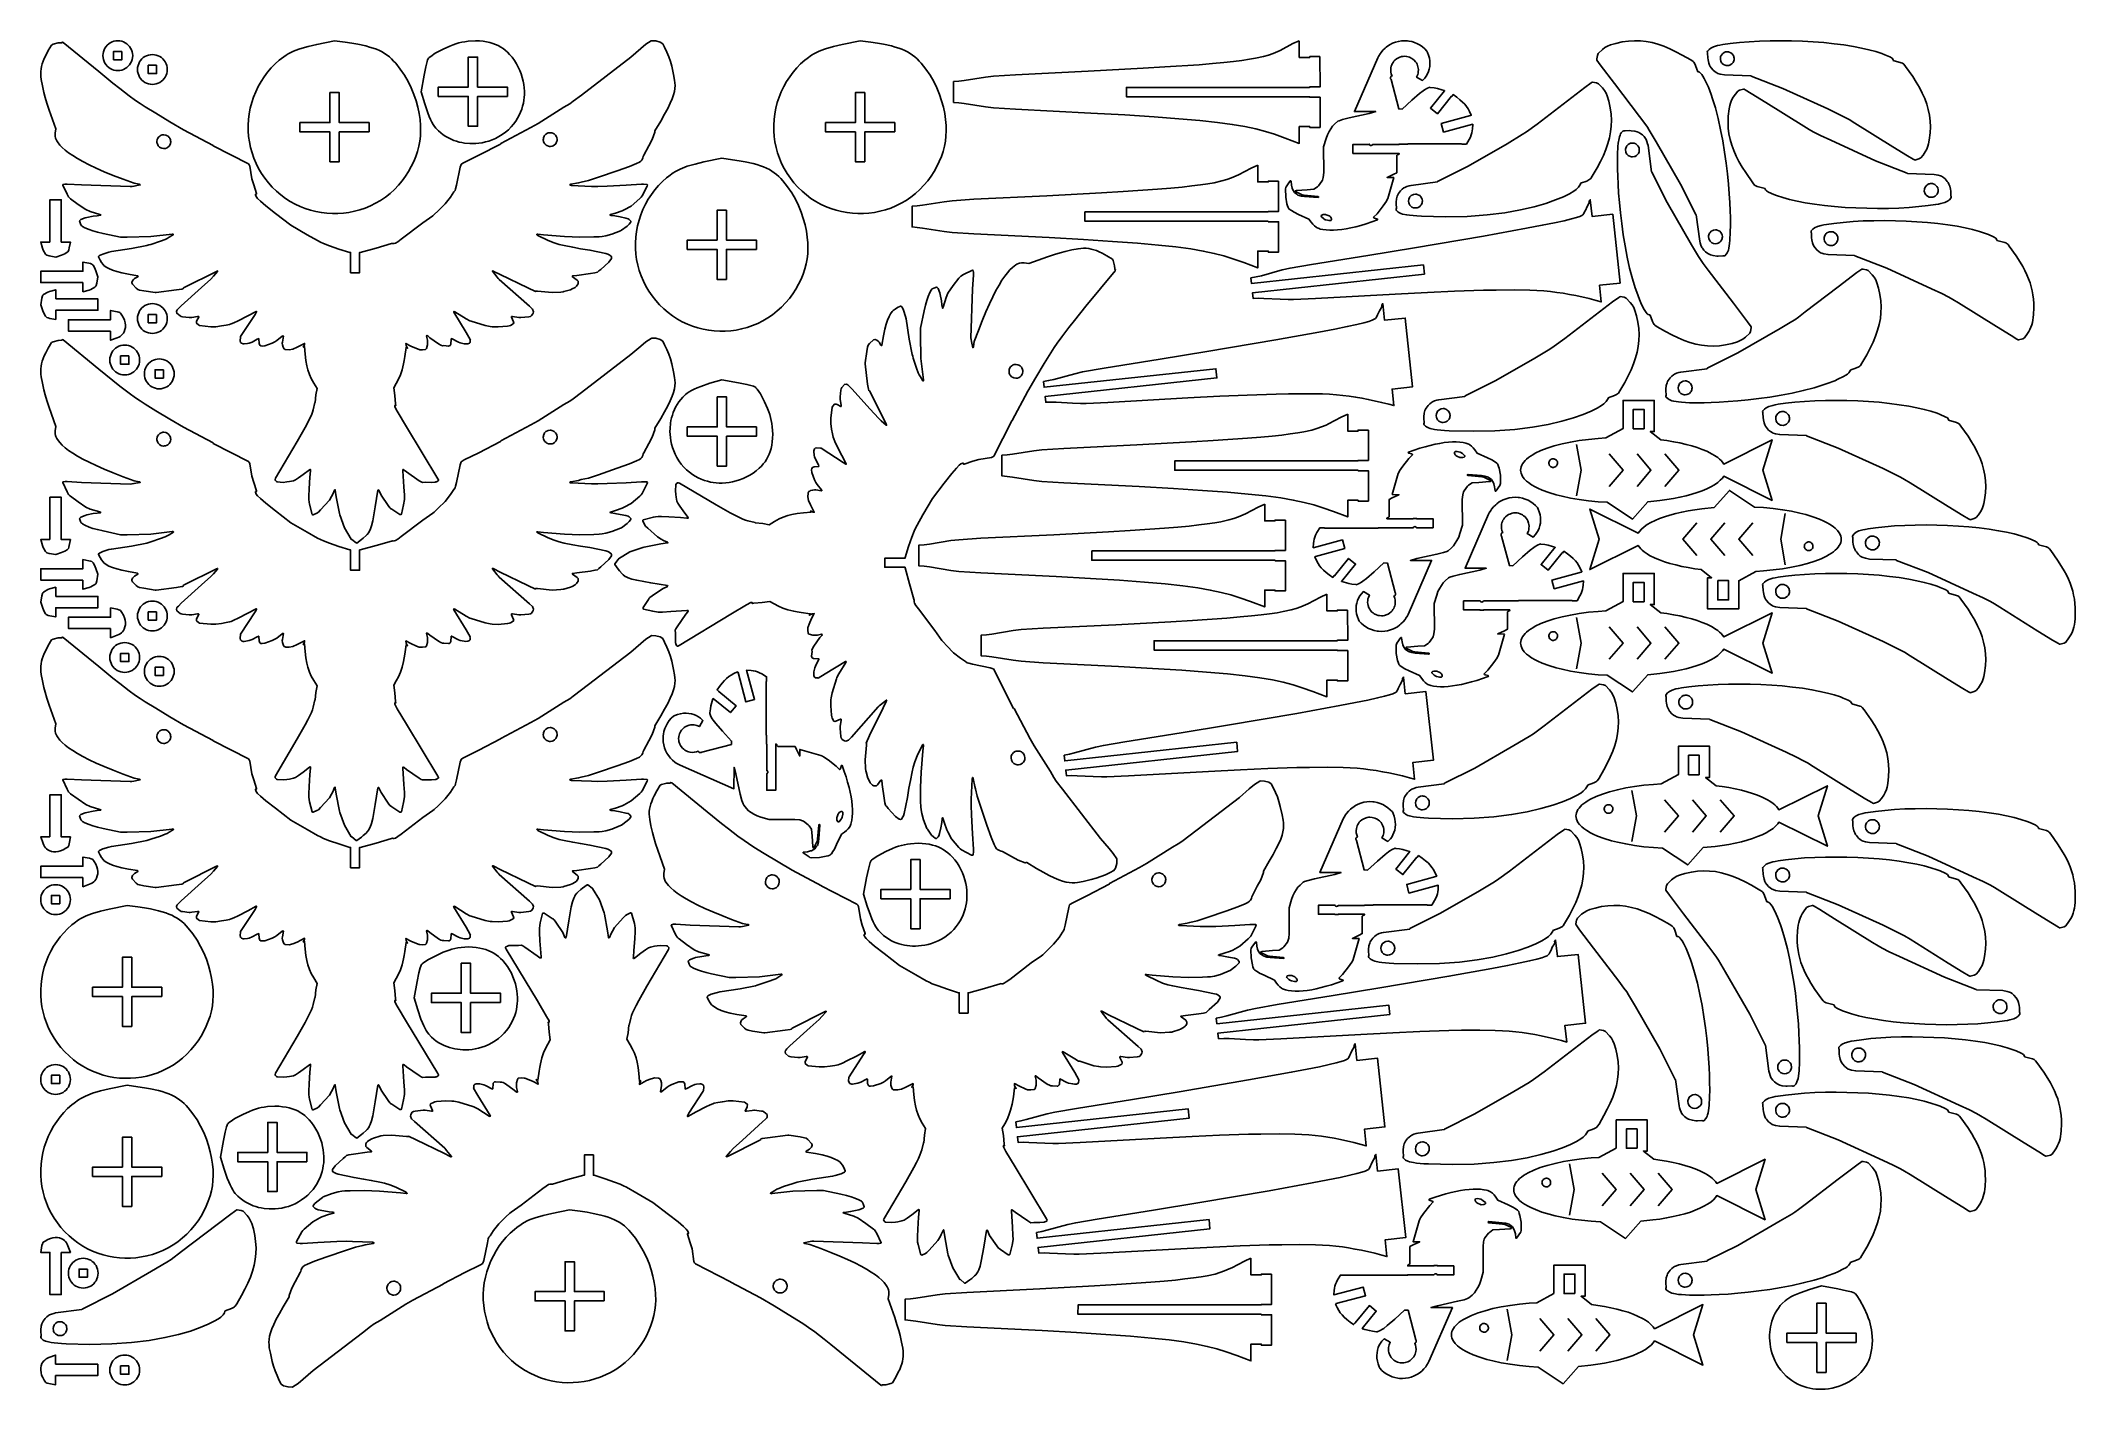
# Model space of a CAD drawing. Header units: millimetres. Extents: x 5 to 593, y 5 to 395.
import ezdxf

# ---------------------------------------------------------------- set-up
doc = ezdxf.new("R2010")
doc.units = ezdxf.units.MM
doc.layers.add('CUT', color=1, linetype='Continuous')
doc.layers.add('ENGRAVE', color=5, linetype='Continuous')

msp = doc.modelspace()

# ---------------------------------------------------------------- linework, layer by layer
at = {"layer": 'CUT'}
for points in [[(8.15, 393.75), (7.19, 392.13), (6.44, 390.73), (6.03, 389.88), (5.7, 389.09), (5.43, 388.33), (5.23, 387.59), (5.09, 386.87), (5.02, 386.14), (5, 385.4), (5.04, 384.62), (5.13, 383.8), (5.48, 381.98), (5.93, 380.05), (6.32, 378.62), (6.82, 376.94), (7.47, 374.93), (9.37, 369.49), (9.21, 368.23), (9.22, 367.38), (9.32, 366.85), (9.4, 366.59), (9.65, 366.04), (9.83, 365.75), (10.56, 364.79), (11.24, 364.08), (12.07, 363.34), (13.07, 362.57), (14.25, 361.77), (15.63, 360.92), (17.22, 360.04), (19.03, 359.12), (21.09, 358.15), (23.39, 357.13), (25.97, 356.06), (28.83, 354.94), (31.99, 353.77), (33.45, 353.5), (33.66, 353.44), (33.79, 353.35), (33.78, 353.32), (31.97, 352.94), (31.4, 352.84), (30.87, 352.81), (16.83, 353.29), (12.67, 353.54), (12.03, 353.54), (11.44, 353.42), (11.37, 353.28), (12.63, 350.6), (13.08, 349.85), (13.36, 349.55), (13.63, 349.31), (15.82, 347.68), (18.02, 346.16), (19.27, 345.61), (22.06, 344.78), (22.39, 344.64), (22.36, 344.58), (22.26, 344.55), (21.38, 344.41), (20.21, 344.27), (18.36, 343.9), (17.88, 343.77), (16.64, 343.27), (16.32, 343), (16.27, 342.88), (16.55, 342.03), (16.75, 341.62), (16.87, 341.47), (17.08, 341.29), (17.81, 340.89), (19, 340.38), (20.07, 340.01), (21.42, 339.64), (23.05, 339.26), (28.11, 338.19), (30.01, 338.18), (36.9, 338.35), (43.05, 339.09), (43.3, 339.1), (43.4, 339.02), (43.37, 338.93), (42.15, 338.16), (41.57, 337.82), (41.02, 337.56), (39.64, 337.06), (36.82, 336.12), (36.24, 335.96), (35.74, 335.78), (31.25, 334.9), (25.43, 334.04), (24.69, 333.86), (22.93, 333.32), (21.99, 332.87), (21.9, 332.81), (21.75, 332.57), (21.76, 332.47), (22.17, 331.57), (22.57, 330.88), (23.02, 330.29), (23.29, 330.03), (23.93, 329.55), (24.75, 329.11), (25.81, 328.67), (26.99, 328.27), (28.44, 327.9), (30.36, 327.51), (33.03, 327.06), (33.12, 327.01), (33.17, 326.89), (33.07, 326.77), (32.16, 326.22), (31.82, 325.93), (31.54, 325.61), (31.39, 325.09), (31.4, 324.96), (31.52, 324.59), (32.57, 323.48), (33.05, 323.09), (33.57, 322.91), (34.83, 322.69), (38.11, 322.17), (38.39, 322.17), (44.27, 322.93), (45.79, 323.16), (46.13, 323.25), (46.22, 323.3), (46.17, 323.39), (46.22, 323.45), (46.52, 323.64), (55.86, 328.31), (56.18, 328.42), (56.2, 328.36), (56.15, 328.26), (54.94, 326.88), (54.16, 326.06), (51.54, 323.66), (45.67, 318.37), (44.83, 317.56), (44.48, 317.19), (44.37, 317.02), (44.32, 316.7), (44.37, 316.21), (45.3, 315.41), (45.65, 315.29), (46.04, 315.21), (47.98, 314.99), (48.2, 314.99), (48.69, 315.01), (50.35, 315.28), (50.68, 315.29), (50.73, 315.23), (50.74, 315.12), (50.2, 314.08), (50.1, 313.8), (50.06, 313.42), (50.09, 313.31), (50.65, 312.82), (50.94, 312.63), (54.16, 312.29), (55.65, 312.29), (57.29, 312.52), (58.63, 312.75), (59.65, 312.96), (60.12, 313.11), (60.87, 313.43), (62.14, 314.03), (64.9, 315.46), (67.3, 316.75), (67.41, 316.79), (67.44, 316.71), (67.4, 316.57), (66.99, 315.86), (62.82, 309.46), (62.76, 309.29), (62.67, 308.27), (62.77, 307.78), (63.04, 307.51), (63.55, 307.34), (63.8, 307.33), (64.79, 307.47), (65.28, 307.57), (66.17, 307.89), (67.63, 308.68), (68.04, 308.86), (68.09, 308.78), (68.16, 307.49), (68.39, 306.93), (68.67, 306.77), (69.02, 306.73), (69.86, 306.81), (71.97, 307.55), (72.73, 307.94), (73.31, 308.31), (74.83, 309.54), (75.09, 309.7), (75.16, 309.65), (75.18, 309.59), (74.89, 307.89), (74.87, 307.58), (74.9, 307.05), (75.08, 306.43), (75.19, 306.18), (75.37, 305.89), (75.67, 305.73), (75.84, 305.7), (76.83, 305.64), (77.95, 305.85), (79.21, 306.41), (81.32, 307.5), (81.31, 307.12), (80.94, 306.43), (81.3, 306.59), (81.49, 304.38), (81.71, 302.57), (81.97, 301.04), (82.26, 299.85), (82.75, 298.45), (83.26, 297.33), (83.97, 296.02), (84.92, 294.47), (84.59, 292.6), (84.39, 290.41), (84.3, 290.41), (83.81, 288.32), (83.59, 287.59), (83.29, 286.78), (82.87, 285.83), (82.29, 284.66), (81.51, 283.2), (79.19, 279.12), (72.92, 268.48), (72.79, 268.13), (72.8, 267.92), (73.16, 267.55), (73.36, 267.43), (75.09, 267.32), (76.17, 267.42), (76.93, 267.54), (78.09, 267.78), (78.68, 268.03), (79.6, 268.58), (80.92, 269.55), (82.75, 270.96), (82.91, 271.07), (83.01, 271.06), (83.07, 270.88), (83.06, 270.67), (82.88, 268.83), (82.63, 265.43), (82.54, 263.28), (82.55, 262.33), (82.61, 261.6), (82.73, 260.97), (83.55, 258.03), (83.68, 257.95), (83.84, 257.92), (84.88, 258.41), (85.31, 258.68), (85.97, 259.35), (88.48, 262.15), (89.11, 263.2), (89.47, 263.88), (89.98, 265.05), (90.05, 265.16), (90.14, 265.22), (90.21, 265.01), (90.49, 263.14), (91.38, 258.28), (91.49, 257.88), (92.82, 254.19), (94.83, 250.85), (94.94, 250.79), (95, 250.81), (96.21, 249.81), (96.39, 249.76), (97.74, 250.75), (98.27, 251.18), (99.1, 251.91), (99.41, 252.24), (99.87, 252.82), (100.04, 253.1), (100.29, 253.63), (100.67, 254.71), (101.01, 256.16), (101.75, 260.21), (102.52, 265.01), (102.65, 265.16), (102.73, 265.14), (102.83, 265.02), (103.45, 263.62), (105.49, 260.59), (105.99, 259.92), (106.17, 259.77), (106.58, 259.54), (108.83, 257.98), (108.98, 257.96), (109.15, 257.98), (109.31, 258.08), (109.97, 260.77), (110.23, 262.38), (110.19, 263.63), (110.06, 265.98), (109.72, 270.66), (109.72, 270.81), (109.78, 271), (109.85, 271.01), (110.1, 270.88), (110.84, 270.31), (114.48, 267.79), (115.05, 267.42), (115.38, 267.27), (116.27, 267.34), (117.99, 267.32), (119.1, 267.38), (119.28, 267.42), (119.45, 267.49), (119.98, 267.76), (120.02, 267.83), (120.05, 268.02), (119.86, 268.38), (110.81, 283.39), (108.14, 287.88), (107.43, 289.17), (107.43, 289.32), (107.38, 289.51), (107.46, 289.47), (107.45, 289.54), (107.49, 289.56), (107.69, 289.49), (107.71, 289.54), (107.61, 289.98), (107.45, 292.45), (107.11, 294.65), (107.82, 295.89), (108.48, 297.13), (109.03, 298.41), (109.51, 299.84), (109.93, 301.56), (110.12, 302.56), (110.31, 303.67), (110.66, 306.31), (111.12, 306.09), (110.65, 306.85), (110.63, 307.48), (112.04, 306.71), (113.67, 306), (114.44, 305.7), (114.62, 305.67), (115.4, 305.64), (116.33, 305.75), (116.47, 305.87), (116.59, 306.06), (116.89, 307.03), (116.86, 308.44), (116.6, 309.61), (116.62, 309.7), (116.75, 309.77), (116.93, 309.66), (117.52, 309.14), (120.07, 307.37), (120.72, 306.99), (121.16, 306.83), (121.62, 306.86), (122.94, 306.73), (123.18, 306.76), (123.4, 306.92), (123.56, 307.11), (123.62, 307.3), (123.71, 308.73), (123.73, 308.81), (123.78, 308.86), (125.81, 307.82), (126.28, 307.64), (127.49, 307.38), (127.96, 307.33), (128.54, 307.37), (128.99, 307.55), (129.16, 307.76), (129.23, 308.43), (129.27, 308.57), (129.25, 308.62), (128.04, 310.67), (124.5, 316.5), (124.43, 316.65), (124.49, 316.75), (124.73, 316.65), (128.08, 314.61), (129.15, 314.01), (129.48, 313.94), (133.53, 312.67), (135.01, 312.39), (135.54, 312.32), (137.26, 312.23), (140.03, 312.48), (140.51, 312.57), (140.89, 312.71), (141.69, 313.15), (141.81, 313.46), (141.74, 313.71), (141.14, 315.05), (141.12, 315.19), (141.13, 315.25), (141.17, 315.29), (141.41, 315.28), (143.28, 315), (143.85, 314.99), (146.13, 315.21), (146.65, 315.31), (146.86, 315.41), (146.99, 315.53), (147.35, 316.06), (147.44, 316.26), (147.54, 316.65), (147.23, 317.41), (146.37, 318.23), (137.6, 325.93), (137.26, 326.28), (137.05, 326.61), (135.67, 328.35), (135.65, 328.41), (135.67, 328.46), (135.85, 328.42), (136.08, 328.32), (137.84, 327.38), (145.85, 323.51), (148.06, 322.47), (148.11, 322.51), (148.05, 322.57), (148.12, 322.6), (148.31, 322.58), (148.65, 322.62), (152.9, 322.17), (155.45, 322.32), (156.1, 322.39), (156.34, 322.48), (158.2, 323.01), (158.67, 323.22), (159.55, 323.69), (159.99, 324.05), (160.2, 324.32), (160.44, 324.74), (160.46, 325.24), (160.42, 325.49), (160.14, 325.79), (158.83, 326.78), (158.75, 326.88), (158.77, 326.99), (160.05, 327.13), (163.97, 327.68), (165.3, 327.9), (166.02, 328.07), (166.16, 328.14), (166.41, 328.43), (166.97, 328.9), (169.33, 331.02), (170.04, 332.08), (170.09, 332.17), (170.11, 332.42), (170.03, 332.69), (169.43, 333.11), (169.05, 333.3), (168.43, 333.48), (163.84, 334.45), (161.09, 334.87), (158.88, 335.28), (156.41, 335.75), (154.99, 336.08), (153.47, 336.57), (151.79, 337.26), (148.76, 338.7), (148.5, 338.92), (148.47, 338.99), (148.6, 339.04), (148.8, 339.05), (150.43, 338.86), (156.45, 338.37), (160.95, 338.17), (165, 338.25), (166.49, 338.32), (167.35, 338.39), (168.44, 338.58), (170.21, 339.06), (172.72, 340.06), (172.98, 340.2), (174.64, 341.42), (175.16, 341.96), (175.59, 342.45), (175.63, 342.56), (175.64, 342.83), (175.16, 343.34), (174.87, 343.53), (174.24, 343.72), (172.56, 344.06), (171.06, 344.35), (169.98, 344.48), (169.71, 344.57), (169.63, 344.61), (169.62, 344.64), (169.76, 344.71), (171.26, 345.16), (173.12, 345.81), (173.74, 346.11), (175.78, 347.21), (178.24, 349.35), (178.64, 349.72), (178.97, 350.11), (180.44, 352.96), (180.48, 353.29), (180.38, 353.44), (179.38, 353.51), (178.74, 353.51), (174.32, 353.22), (168.83, 352.94), (166.1, 352.86), (164.29, 352.89), (158.54, 353.15), (158.2, 353.2), (158.05, 353.3), (158.02, 353.36), (158.12, 353.42), (158.31, 353.48), (160.58, 353.88), (161.3, 354.1), (163.43, 354.57), (166.33, 355.53), (171.75, 357.37), (175.24, 358.63), (177.34, 359.49), (178.14, 359.89), (178.6, 360.22), (178.85, 360.5), (179.04, 360.84), (179.16, 361.1), (179.27, 361.53), (179.44, 361.89), (180.84, 364.57), (181.88, 366.42), (182.64, 368.51), (182.66, 368.61), (182.63, 368.7), (182.62, 368.95), (184.32, 371.77), (185.43, 373.72), (186.34, 375.42), (187.06, 376.9), (187.61, 378.19), (188, 379.32), (188.27, 380.32), (188.41, 381.22), (188.46, 382.05), (188.43, 382.84), (188.34, 383.63), (188.04, 385.24), (187.51, 387.62), (187.11, 389.01), (186.66, 390.35), (186.12, 391.68), (185.45, 393.1), (184.91, 394.14), (184.2, 394.61), (182.89, 394.96), (181.72, 395), (181.56, 394.95), (180.03, 393.98), (178.52, 392.73), (175.67, 390.25), (161.42, 379.29), (159.04, 377.5), (157.99, 376.76), (156.3, 375.81), (148.83, 371.09), (146.8, 369.92), (138.1, 365.3), (138.04, 365.25), (138.02, 365.13), (131.76, 361.88), (127.48, 359.78), (126.63, 359.29), (126.57, 359.22), (126.31, 358.4), (125.25, 353.27), (125, 352.18), (124.85, 351.7), (124.48, 351.26), (123.51, 349.76), (121.94, 347.8), (119.92, 345.81), (118.8, 344.74), (118.41, 344.41), (115.47, 342.38), (109.24, 337.62), (108.25, 336.9), (107.63, 336.48), (107.27, 336.38), (106.92, 336.35), (106.76, 336.4), (106.46, 336.33), (101.99, 335.02), (97.43, 333.77), (97.23, 333.77), (97.23, 327.89), (94.63, 327.89), (94.63, 333.77), (94.43, 333.77), (91.25, 334.77), (88.54, 335.72), (86.83, 336.38), (85.91, 336.79), (85.07, 337.22), (82.05, 338.92), (77.39, 341.66), (72.93, 345.08), (70.14, 347.27), (68.57, 348.6), (67.75, 349.4), (67.35, 349.92), (67.1, 350.48), (67.11, 350.6), (67.2, 350.68), (67.44, 350.69), (67.41, 350.84), (66.6, 353.32), (66.09, 355.08), (65.52, 358.7), (65.33, 359.11), (65.08, 359.38), (54.92, 364.58), (54.91, 364.65), (54.85, 364.7), (46.29, 369.24), (42.33, 371.56), (38.28, 374.01), (35.25, 375.88), (33.73, 376.87), (32.44, 377.74), (30.62, 379.07), (27.92, 381.14), (25.9, 382.72), (21.77, 386.06), (11.54, 394.49), (11.19, 394.57), (11.16, 394.53), (11.19, 394.43), (11, 394.39), (10.05, 394.36), (8.59, 393.96)], [(31.56, 391.27), (31.45, 391.83), (31.26, 392.36), (31.01, 392.86), (30.7, 393.32), (30.34, 393.73), (29.93, 394.1), (29.47, 394.41), (28.97, 394.66), (28.44, 394.85), (27.88, 394.96), (27.3, 395), (26.72, 394.96), (26.16, 394.85), (25.63, 394.66), (25.13, 394.41), (24.67, 394.1), (24.26, 393.73), (23.9, 393.32), (23.59, 392.86), (23.34, 392.36), (23.15, 391.83), (23.04, 391.27), (23, 390.68), (23.04, 390.09), (23.15, 389.53), (23.34, 389), (23.59, 388.5), (23.9, 388.04), (24.26, 387.63), (24.67, 387.26), (25.13, 386.95), (25.63, 386.7), (26.16, 386.51), (26.72, 386.4), (27.3, 386.36), (27.88, 386.4), (28.44, 386.51), (28.97, 386.7), (29.47, 386.95), (29.93, 387.26), (30.34, 387.63), (30.7, 388.04), (31.01, 388.5), (31.26, 389), (31.45, 389.53), (31.56, 390.09), (31.6, 390.68)], [(89.97, 395), (84.83, 393.95), (82.32, 393.35), (79.99, 392.68), (78.59, 392.16), (77.92, 391.87), (76.61, 391.19), (75.96, 390.8), (74.66, 389.88), (73.99, 389.35), (72.79, 388.28), (71.65, 387.12), (70.6, 385.88), (69.62, 384.56), (68.72, 383.18), (67.91, 381.73), (67.19, 380.24), (66.56, 378.69), (66.04, 377.11), (65.61, 375.49), (65.3, 373.85), (65.09, 372.18), (65, 370.57), (65.01, 368.95), (65.13, 367.33), (65.36, 365.73), (65.69, 364.14), (66.12, 362.57), (66.65, 361.02), (67.29, 359.51), (68.03, 358.04), (68.87, 356.61), (69.82, 355.22), (70.86, 353.89), (71.99, 352.63), (73.19, 351.47), (74.45, 350.4), (75.77, 349.42), (77.14, 348.53), (78.56, 347.75), (80.02, 347.06), (81.52, 346.46), (83.06, 345.97), (84.62, 345.58), (86.2, 345.29), (87.8, 345.1), (89.37, 345.02), (90.96, 345.03), (92.55, 345.15), (94.14, 345.36), (95.72, 345.68), (97.29, 346.1), (98.84, 346.63), (100.36, 347.26), (101.84, 348), (103.29, 348.84), (104.69, 349.79), (106.04, 350.86), (107.29, 351.99), (108.45, 353.21), (109.53, 354.48), (110.51, 355.81), (111.4, 357.19), (112.19, 358.61), (112.89, 360.06), (113.48, 361.53), (113.98, 363.01), (114.36, 364.49), (114.65, 365.96), (114.82, 367.43), (114.89, 368.93), (114.85, 370.53), (114.7, 372.22), (114.44, 373.97), (114.06, 375.77), (113.56, 377.61), (112.93, 379.47), (112.16, 381.33), (111.26, 383.17), (110.21, 384.99), (109.01, 386.76), (107.67, 388.46), (107.07, 389.13), (106.46, 389.75), (105.83, 390.32), (105.17, 390.84), (104.47, 391.31), (103.73, 391.75), (102.94, 392.15), (102.08, 392.52), (101.15, 392.86), (100.14, 393.17), (99.03, 393.47), (96.74, 393.97), (95, 394.28), (93.05, 394.58)], [(115, 380.25), (116.05, 376.78), (116.96, 374.15), (117.38, 373.1), (117.77, 372.21), (118.15, 371.45), (118.53, 370.8), (118.9, 370.24), (119.27, 369.76), (120.04, 368.94), (120.71, 368.33), (121.42, 367.79), (122.15, 367.31), (122.9, 366.88), (123.67, 366.51), (124.45, 366.19), (125.24, 365.92), (126.03, 365.7), (126.81, 365.53), (127.59, 365.4), (129.12, 365.26), (129.97, 365.25), (130.85, 365.28), (131.76, 365.37), (132.7, 365.52), (133.66, 365.73), (134.62, 366), (135.59, 366.35), (136.56, 366.77), (137.52, 367.27), (138.46, 367.85), (139.38, 368.52), (140.27, 369.28), (141.06, 370.07), (141.76, 370.88), (142.38, 371.71), (142.92, 372.57), (143.38, 373.43), (143.78, 374.3), (144.11, 375.18), (144.38, 376.05), (144.59, 376.92), (144.74, 377.78), (144.84, 378.62), (144.89, 379.44), (144.89, 380.38), (144.83, 381.35), (144.71, 382.34), (144.53, 383.35), (144.28, 384.36), (143.96, 385.38), (143.58, 386.39), (143.13, 387.39), (142.61, 388.36), (142.01, 389.3), (141.35, 390.2), (140.61, 391.06), (140, 391.67), (139.37, 392.23), (138.72, 392.73), (138.04, 393.18), (137.32, 393.58), (136.56, 393.92), (135.76, 394.22), (134.89, 394.47), (133.96, 394.67), (132.97, 394.82), (131.89, 394.93), (130.74, 395), (128.59, 394.83), (127.67, 394.71), (126.8, 394.55), (125.95, 394.35), (125.11, 394.1), (124.26, 393.81), (123.37, 393.46), (121.43, 392.56), (119.11, 391.38), (117.79, 390.47), (117.31, 390.1), (117.18, 389.96), (117.05, 389.75), (116.91, 389.43), (116.76, 388.98), (116.38, 387.49), (115.87, 385.02)], [(241.97, 395), (236.83, 393.95), (234.32, 393.35), (231.99, 392.68), (230.59, 392.16), (229.92, 391.87), (228.61, 391.19), (227.96, 390.8), (226.66, 389.88), (225.99, 389.35), (224.79, 388.28), (223.65, 387.12), (222.6, 385.88), (221.62, 384.56), (220.72, 383.18), (219.91, 381.73), (219.19, 380.24), (218.56, 378.69), (218.04, 377.11), (217.61, 375.49), (217.3, 373.85), (217.09, 372.18), (217, 370.57), (217.01, 368.95), (217.13, 367.33), (217.36, 365.73), (217.69, 364.14), (218.12, 362.57), (218.65, 361.02), (219.29, 359.51), (220.03, 358.04), (220.87, 356.61), (221.82, 355.22), (222.86, 353.89), (223.99, 352.63), (225.19, 351.47), (226.45, 350.4), (227.77, 349.42), (229.14, 348.53), (230.56, 347.75), (232.02, 347.06), (233.52, 346.46), (235.06, 345.97), (236.62, 345.58), (238.2, 345.29), (239.8, 345.1), (241.37, 345.02), (242.96, 345.03), (244.55, 345.15), (246.14, 345.36), (247.72, 345.68), (249.29, 346.1), (250.84, 346.63), (252.36, 347.26), (253.84, 348), (255.29, 348.84), (256.69, 349.79), (258.04, 350.86), (259.29, 351.99), (260.45, 353.21), (261.53, 354.48), (262.51, 355.81), (263.4, 357.19), (264.19, 358.61), (264.89, 360.06), (265.48, 361.53), (265.98, 363.01), (266.36, 364.49), (266.65, 365.96), (266.82, 367.43), (266.89, 368.93), (266.85, 370.53), (266.7, 372.22), (266.44, 373.97), (266.06, 375.77), (265.56, 377.61), (264.93, 379.47), (264.16, 381.33), (263.26, 383.17), (262.21, 384.99), (261.01, 386.76), (259.67, 388.46), (259.07, 389.13), (258.46, 389.75), (257.83, 390.32), (257.17, 390.84), (256.47, 391.31), (255.73, 391.75), (254.94, 392.15), (254.08, 392.52), (253.15, 392.86), (252.14, 393.17), (251.03, 393.47), (248.74, 393.97), (247, 394.28), (245.05, 394.58)], [(369, 395), (367.12, 394.16), (363.46, 392.21), (362.76, 391.89), (361.4, 391.32), (360.05, 390.84), (358.64, 390.44), (356.33, 389.93), (354.58, 389.64), (352.38, 389.31), (349.94, 389), (347.15, 388.69), (343.88, 388.39), (340.02, 388.07), (330.1, 387.4), (323.81, 387.03), (307.98, 386.17), (286.89, 385.14), (280.58, 384.73), (278.25, 384.46), (272.07, 383.46), (270.53, 383.27), (269, 383.16), (269, 377.16), (270.53, 377.04), (272.07, 376.85), (278.25, 375.86), (280.58, 375.59), (286.89, 375.18), (308.68, 374.09), (318.57, 373.53), (327.02, 372.99), (334.2, 372.46), (340.25, 371.93), (345.33, 371.37), (349.61, 370.8), (353.24, 370.18), (356.38, 369.5), (359.18, 368.77), (361.8, 367.95), (364.93, 366.86), (369, 365.32), (369, 370.16), (372, 370.16), (372, 369.91), (375, 369.91), (375, 378.66), (372, 378.66), (371.99, 378.81), (318.99, 378.81), (319, 381.51), (371.99, 381.51), (372, 381.66), (375, 381.66), (374.98, 390.36), (374.9, 390.41), (372, 390.41), (372, 390.16), (369, 390.16)], [(419.2, 370.75), (419.18, 370.83), (410.72, 368.56), (410.06, 371.06), (418.51, 373.33), (418.5, 373.41), (418.73, 373.47), (418.24, 374.51), (417.79, 375.34), (417.35, 376.01), (416.84, 376.64), (416.23, 377.27), (415.47, 377.93), (414.52, 378.67), (413.51, 379.4), (413.08, 378.87), (413.02, 378.92), (408.95, 373.9), (406.94, 375.52), (411.01, 380.55), (410.94, 380.6), (410.24, 380.81), (408.93, 381.16), (408.01, 381.33), (406.87, 381.46), (406.74, 381.52), (405.84, 381.16), (405.18, 380.77), (404.78, 380.5), (403.79, 379.72), (401.59, 377.82), (398.73, 375.21), (397.75, 375.26), (395.52, 383.8), (395.42, 383.97), (395.37, 384.13), (395.39, 384.37), (395.45, 384.53), (395.61, 384.7), (395.82, 384.81), (395.61, 385.37), (395.48, 385.97), (395.45, 386.59), (395.51, 387.2), (395.6, 387.6), (395.73, 387.98), (395.9, 388.36), (396.11, 388.71), (396.35, 389.04), (396.63, 389.34), (397.12, 389.76), (397.47, 389.98), (397.84, 390.16), (398.59, 390.41), (398.99, 390.47), (399.4, 390.5), (400.04, 390.46), (400.44, 390.37), (400.84, 390.25), (401.54, 389.9), (401.88, 389.67), (402.19, 389.41), (402.63, 388.93), (402.86, 388.59), (403.05, 388.23), (403.32, 387.49), (403.4, 387.09), (403.44, 386.68), (403.42, 386.03), (403.35, 385.63), (403.24, 385.23), (402.91, 384.5), (404.64, 383.5), (405.33, 384.21), (405.73, 384.77), (406.08, 385.39), (406.37, 386.06), (406.59, 386.8), (406.73, 387.56), (406.78, 388.35), (406.75, 389.14), (406.63, 389.97), (406.41, 390.79), (406.1, 391.61), (405.91, 392.02), (405.3, 392.66), (404.64, 393.23), (403.93, 393.72), (403.16, 394.14), (402.36, 394.48), (401.53, 394.74), (400.69, 394.91), (400.26, 394.96), (399.39, 395), (398.52, 394.95), (397.66, 394.81), (396.82, 394.58), (395.99, 394.27), (395.23, 393.88), (394.84, 393.64), (394.15, 393.15), (393.8, 392.86), (393.18, 392.24), (392.63, 391.58), (392.37, 391.22), (391.94, 390.48), (391.73, 390.08), (384.95, 374.5), (391.09, 374.49), (389.25, 373.97), (383.41, 372.69), (381.53, 372.23), (380.53, 371.87), (380.16, 371.69), (379.22, 370.89), (378.58, 370.25), (377.6, 368.71), (377.11, 367.8), (376.73, 366.71), (376.04, 364.29), (376.06, 356.85), (375.93, 355.49), (375.69, 354.68), (375.56, 354.36), (374.54, 353.03), (374.24, 352.77), (373.2, 352.04), (371.26, 351.93), (368.23, 351.69), (367.91, 351.62), (367.8, 351.5), (367.86, 351.37), (370, 350.34), (370.4, 350.35), (374.41, 349.96), (374.56, 349.88), (374.59, 349.8), (374.56, 349.72), (374.41, 349.63), (370.55, 349.96), (369.59, 350.09), (368.56, 350.38), (368.49, 350.48), (368.31, 350.62), (367.58, 351.13), (367.03, 352.06), (366.94, 352.33), (366.73, 353.22), (366.6, 354.38), (366.56, 354.45), (366.46, 354.5), (366.4, 354.46), (365.22, 352.79), (365.09, 352.58), (365, 352.21), (365.06, 349.81), (365.44, 347.84), (365.57, 347.29), (365.76, 346.76), (365.89, 346.54), (366.11, 346.33), (366.77, 345.87), (367.48, 345.45), (368.81, 344.8), (371.8, 343.43), (372.4, 342.56), (372.9, 341.93), (373.37, 341.44), (373.87, 341.06), (374.13, 340.9), (374.72, 340.66), (375.05, 340.56), (375.81, 340.41), (376.79, 340.29), (377.83, 340.23), (378.93, 340.24), (380.08, 340.31), (381.3, 340.44), (382.58, 340.64), (383.92, 340.9), (385.33, 341.23), (386.8, 341.62), (388.34, 342.07), (389.95, 342.6), (391.63, 343.19), (391.7, 343.34), (391.66, 343.44), (390.78, 343.71), (390.6, 343.8), (390.46, 343.94), (391.49, 344.99), (393.27, 347.28), (394.19, 348.59), (394.36, 348.89), (394.59, 349.39), (396.31, 355.47), (394.37, 355.48), (396.31, 356.38), (397.19, 356.84), (397.19, 361.85), (397.49, 362.07), (397.72, 362.14), (397.84, 362.24), (397.86, 362.43), (390.28, 362.43), (390.28, 362.35), (389.28, 362.35), (389.28, 362.43), (384.52, 362.43), (384.52, 365.03), (389.28, 365.03), (389.28, 365.09), (389.31, 364.97), (389.43, 364.83), (389.59, 364.74), (389.77, 364.71), (390.02, 364.76), (390.2, 364.89), (390.28, 365.05), (390.28, 365.02), (397.86, 365.02), (397.86, 365.1), (400.4, 365.1), (400.4, 365.14), (415.95, 365.14), (415.96, 365.09), (417.32, 365.09), (418.14, 366.46), (418.49, 367.14), (418.74, 367.74), (418.92, 368.32), (419.04, 368.91), (419.12, 369.56)], [(484.22, 386.03), (483.57, 387.87), (483.27, 388.5), (483.06, 388.8), (482.86, 389.01), (482.2, 389.45), (479.77, 390.83), (477.93, 391.8), (476.16, 392.65), (474.43, 393.38), (472.73, 393.98), (471.04, 394.44), (469.36, 394.77), (467.67, 394.95), (465.95, 395), (464.2, 394.9), (462.39, 394.65), (460.52, 394.24), (458.98, 393.79), (458.15, 393.43), (457.4, 393), (456.66, 392.43), (455.44, 391.27), (455.2, 390.76), (455.02, 389.72), (455, 389.49), (455.03, 389.41), (456.05, 387.98), (460.12, 382.6), (467.43, 373.07), (468.9, 371.11), (469.69, 370), (470.22, 369.16), (472.23, 365.75), (479.28, 353.53), (483.7, 344.72), (483.82, 344.64), (484.82, 337.06), (484.94, 336.52), (485.15, 335.86), (485.41, 335.26), (485.57, 334.98), (485.95, 334.46), (486.43, 333.98), (487.19, 333.44), (487.54, 333.24), (487.93, 333.07), (488.68, 332.87), (489.71, 332.75), (490.13, 332.73), (491.46, 332.83), (491.72, 332.76), (491.85, 332.77), (492.1, 332.85), (492.56, 333.36), (492.75, 333.67), (492.93, 334.04), (493.09, 334.47), (493.23, 335), (493.45, 336.4), (493.53, 337.3), (493.65, 339.61), (493.69, 341.7), (493.67, 343.84), (493.61, 345.86), (493.5, 348.18), (493.34, 350.75), (493.11, 353.55), (492.82, 356.51), (492.46, 359.61), (492.01, 362.8), (491.48, 366.04), (490.86, 369.28), (490.15, 372.49), (489.32, 375.61), (488.53, 378.2), (488.12, 379.4), (487.3, 381.57), (486.89, 382.52), (486.1, 384.12), (485.73, 384.76), (485.38, 385.27), (485.05, 385.65), (484.75, 385.89), (484.45, 386.01)], [(540.75, 389.26), (543.08, 388.64), (543.49, 388.47), (543.83, 388.24), (544.35, 387.57), (546.4, 384.66), (547.43, 383.05), (548.35, 381.46), (549.17, 379.87), (549.87, 378.29), (550.45, 376.69), (550.91, 375.08), (551.24, 373.44), (551.44, 371.78), (551.51, 370.07), (551.44, 368.32), (551.18, 366.25), (550.98, 365.22), (550.8, 364.52), (550.48, 363.67), (550.02, 362.84), (549.39, 361.93), (548.73, 361.11), (548.21, 360.82), (547.04, 360.51), (546.89, 360.55), (546.54, 360.73), (544.86, 361.73), (540.62, 364.34), (529.64, 371.2), (528.02, 372.18), (526.86, 372.83), (524.79, 373.89), (521.81, 375.3), (508.87, 381.22), (499.68, 384.77), (499.59, 384.88), (491.95, 385.15), (490.74, 385.36), (490.08, 385.56), (489.78, 385.69), (489.24, 386.02), (488.74, 386.44), (488.11, 387.18), (487.87, 387.52), (487.63, 387.96), (487.41, 388.55), (487.21, 389.43), (487.12, 390.02), (487.1, 391.35), (487.02, 391.54), (487, 391.7), (487.06, 391.99), (487.49, 392.48), (488.04, 392.89), (488.82, 393.26), (489.94, 393.58), (490.65, 393.73), (491.5, 393.88), (493.61, 394.19), (496.31, 394.48), (499.15, 394.72), (502.11, 394.88), (505.15, 394.97), (508.25, 395), (511.38, 394.96), (514.51, 394.85), (517.62, 394.68), (520.68, 394.45), (523.65, 394.14), (526.52, 393.77), (529.25, 393.34), (531.57, 392.89), (533.72, 392.4), (535.69, 391.86), (537.48, 391.27), (538.3, 390.96), (539.78, 390.3), (540.44, 389.95), (540.65, 389.66), (540.75, 389.36)], [(28.5, 391.88), (28.5, 389.48), (26.1, 389.48), (26.1, 391.88)], [(33.04, 386.09), (33.15, 385.53), (33.34, 385), (33.59, 384.5), (33.9, 384.04), (34.26, 383.63), (34.67, 383.26), (35.13, 382.95), (35.63, 382.7), (36.16, 382.51), (36.72, 382.4), (37.3, 382.36), (37.88, 382.4), (38.44, 382.51), (38.97, 382.7), (39.47, 382.95), (39.93, 383.26), (40.34, 383.63), (40.7, 384.04), (41.01, 384.5), (41.26, 385), (41.45, 385.53), (41.56, 386.09), (41.6, 386.68), (41.56, 387.27), (41.45, 387.83), (41.26, 388.36), (41.01, 388.86), (40.7, 389.32), (40.34, 389.73), (39.93, 390.1), (39.47, 390.41), (38.97, 390.66), (38.44, 390.85), (37.88, 390.96), (37.3, 391), (36.72, 390.96), (36.16, 390.85), (35.63, 390.66), (35.13, 390.41), (34.67, 390.1), (34.26, 389.73), (33.9, 389.32), (33.59, 388.86), (33.34, 388.36), (33.15, 387.83), (33.04, 387.27), (33, 386.68)], [(140, 378.91), (140, 381.61), (131.35, 381.61), (131.35, 390.26), (128.65, 390.26), (128.65, 381.61), (120, 381.61), (120, 378.91), (128.65, 378.91), (128.65, 370.26), (131.35, 370.26), (131.35, 378.91)], [(490.77, 389.6), (490.89, 389.08), (491.14, 388.62), (491.3, 388.42), (491.69, 388.1), (492.16, 387.88), (492.41, 387.82), (492.95, 387.8), (493.22, 387.84), (493.47, 387.92), (493.93, 388.17), (494.13, 388.33), (494.45, 388.73), (494.67, 389.19), (494.73, 389.45), (494.75, 389.98), (494.71, 390.25), (494.63, 390.5), (494.38, 390.96), (494.22, 391.16), (493.82, 391.48), (493.36, 391.7), (493.1, 391.76), (492.57, 391.78), (492.3, 391.74), (492.04, 391.66), (491.59, 391.41), (491.39, 391.25), (491.07, 390.85), (490.85, 390.39), (490.79, 390.13)], [(38.5, 387.88), (38.5, 385.48), (36.1, 385.48), (36.1, 387.88)], [(450.31, 353.78), (452.14, 354.43), (452.78, 354.73), (453.07, 354.94), (453.28, 355.14), (453.72, 355.8), (455.11, 358.23), (456.08, 360.07), (456.93, 361.84), (457.65, 363.57), (458.25, 365.27), (458.71, 366.96), (459.04, 368.64), (459.23, 370.33), (459.27, 372.05), (459.17, 373.8), (458.92, 375.61), (458.52, 377.48), (458.06, 379.02), (457.71, 379.85), (457.27, 380.6), (456.71, 381.34), (455.54, 382.56), (454.99, 382.81), (453.81, 383), (453.73, 382.99), (453.4, 382.78), (451.62, 381.48), (437.77, 370.9), (434.72, 368.65), (433.48, 367.85), (429.08, 365.23), (417.8, 358.72), (409, 354.3), (408.92, 354.18), (401.33, 353.18), (400.8, 353.06), (400.13, 352.85), (399.53, 352.59), (399.25, 352.43), (398.73, 352.05), (398.25, 351.57), (397.71, 350.81), (397.52, 350.46), (397.35, 350.07), (397.14, 349.32), (397.02, 348.29), (397, 347.87), (397.1, 346.54), (397.04, 346.28), (397.04, 346.15), (397.12, 345.9), (397.5, 345.53), (397.74, 345.35), (398.39, 345.04), (398.84, 344.89), (400.07, 344.64), (400.88, 344.52), (402.99, 344.33), (404.32, 344.25), (411.26, 344.07), (417.58, 344.21), (423.29, 344.63), (428.41, 345.26), (432.94, 346.06), (436.9, 346.98), (440.29, 347.96), (443.13, 348.96), (445.41, 349.91), (447.16, 350.77), (448.39, 351.49), (449.1, 352.01), (449.75, 352.67), (450.17, 353.25), (450.3, 353.56)], [(99.99, 368.65), (99.99, 371.35), (91.34, 371.35), (91.34, 380), (88.64, 380), (88.64, 371.35), (79.99, 371.35), (79.99, 368.65), (88.64, 368.65), (88.64, 360), (91.34, 360), (91.34, 368.65)], [(251.99, 368.65), (251.99, 371.35), (243.34, 371.35), (243.34, 380), (240.64, 380), (240.64, 371.35), (231.99, 371.35), (231.99, 368.65), (240.64, 368.65), (240.64, 360), (243.34, 360), (243.34, 368.65)], [(503.76, 352.25), (501.43, 352.86), (501.02, 353.03), (500.68, 353.27), (500.16, 353.93), (498.11, 356.85), (497.08, 358.45), (496.16, 360.05), (495.34, 361.63), (494.64, 363.22), (494.06, 364.81), (493.6, 366.43), (493.27, 368.06), (493.07, 369.73), (493, 371.44), (493.07, 373.19), (493.33, 375.26), (493.53, 376.29), (493.72, 376.99), (494.03, 377.83), (494.49, 378.67), (495.12, 379.58), (495.78, 380.39), (496.3, 380.69), (497.47, 381), (497.62, 380.96), (497.97, 380.78), (499.65, 379.78), (503.89, 377.17), (514.87, 370.3), (516.49, 369.33), (517.65, 368.68), (519.72, 367.61), (522.7, 366.2), (535.64, 360.29), (544.83, 356.74), (544.92, 356.63), (552.56, 356.36), (553.77, 356.15), (554.43, 355.94), (554.73, 355.81), (555.27, 355.49), (555.77, 355.06), (556.4, 354.33), (556.64, 353.99), (556.88, 353.55), (557.1, 352.95), (557.3, 352.08), (557.39, 351.49), (557.41, 350.15), (557.49, 349.97), (557.51, 349.8), (557.45, 349.52), (557.02, 349.03), (556.47, 348.61), (555.69, 348.25), (554.57, 347.93), (553.86, 347.77), (553.01, 347.62), (550.9, 347.32), (548.2, 347.02), (545.36, 346.79), (542.4, 346.63), (539.36, 346.53), (536.26, 346.51), (533.13, 346.55), (530, 346.65), (526.89, 346.82), (523.83, 347.06), (520.86, 347.36), (517.99, 347.73), (515.26, 348.17), (512.94, 348.61), (510.79, 349.1), (508.82, 349.64), (507.03, 350.23), (506.21, 350.54), (504.73, 351.2), (504.07, 351.55), (503.86, 351.85), (503.76, 352.15)], [(39.04, 367.07), (39.41, 367.43), (39.62, 367.56), (40.1, 367.75), (40.37, 367.8), (40.64, 367.81), (41.17, 367.73), (41.41, 367.64), (41.85, 367.37), (42.2, 367), (42.34, 366.78), (42.53, 366.3), (42.58, 366.04), (42.59, 365.77), (42.51, 365.24), (42.41, 364.99), (42.14, 364.55), (41.77, 364.2), (41.56, 364.06), (41.08, 363.87), (40.81, 363.83), (40.54, 363.81), (40.01, 363.9), (39.77, 363.99), (39.33, 364.26), (38.98, 364.63), (38.84, 364.85), (38.65, 365.33), (38.6, 365.59), (38.59, 365.86), (38.67, 366.39), (38.77, 366.64)], [(154.11, 365.45), (153.97, 365.23), (153.62, 364.86), (153.18, 364.59), (152.94, 364.5), (152.41, 364.41), (152.13, 364.43), (151.87, 364.47), (151.39, 364.66), (151.17, 364.8), (150.8, 365.15), (150.53, 365.59), (150.44, 365.84), (150.36, 366.37), (150.37, 366.64), (150.42, 366.9), (150.61, 367.38), (150.75, 367.6), (151.1, 367.97), (151.54, 368.24), (151.78, 368.33), (152.31, 368.41), (152.58, 368.4), (152.85, 368.35), (153.33, 368.16), (153.54, 368.03), (153.91, 367.67), (154.18, 367.24), (154.27, 366.99), (154.36, 366.46), (154.35, 366.19), (154.3, 365.93)], [(470.47, 315.69), (471.12, 313.86), (471.42, 313.22), (471.63, 312.93), (471.83, 312.72), (472.49, 312.28), (474.92, 310.89), (476.75, 309.92), (478.53, 309.07), (480.26, 308.35), (481.96, 307.75), (483.65, 307.29), (485.33, 306.96), (487.02, 306.77), (488.74, 306.73), (490.49, 306.83), (492.3, 307.08), (494.17, 307.48), (495.71, 307.94), (496.54, 308.29), (497.29, 308.73), (498.02, 309.29), (499.25, 310.46), (499.49, 310.97), (499.67, 312), (499.69, 312.24), (499.66, 312.32), (498.64, 313.75), (494.57, 319.12), (487.26, 328.66), (485.79, 330.62), (485, 331.73), (484.47, 332.57), (482.46, 335.97), (475.4, 348.2), (470.99, 357), (470.87, 357.08), (469.87, 364.67), (469.74, 365.2), (469.54, 365.87), (469.28, 366.47), (469.12, 366.75), (468.74, 367.27), (468.25, 367.75), (467.5, 368.29), (467.15, 368.48), (466.76, 368.65), (466.01, 368.86), (464.98, 368.98), (464.56, 369), (463.22, 368.9), (462.97, 368.96), (462.84, 368.96), (462.59, 368.88), (462.13, 368.36), (461.93, 368.05), (461.76, 367.69), (461.6, 367.25), (461.46, 366.73), (461.24, 365.33), (461.16, 364.43), (461.04, 362.12), (461, 360.03), (461.02, 357.88), (461.08, 355.87), (461.19, 353.55), (461.35, 350.97), (461.58, 348.18), (461.87, 345.21), (462.23, 342.11), (462.67, 338.92), (463.2, 335.69), (463.82, 332.45), (464.54, 329.24), (465.36, 326.11), (466.16, 323.53), (466.57, 322.33), (467.39, 320.16), (467.8, 319.21), (468.59, 317.6), (468.96, 316.97), (469.31, 316.46), (469.64, 316.08), (469.94, 315.84), (470.24, 315.72)], [(465.33, 365.41), (465.86, 365.34), (466.33, 365.14), (466.55, 365), (466.91, 364.64), (467.17, 364.19), (467.25, 363.95), (467.33, 363.41), (467.31, 363.14), (467.25, 362.88), (467.05, 362.4), (466.91, 362.19), (466.55, 361.83), (466.1, 361.57), (465.86, 361.49), (465.33, 361.41), (465.05, 361.43), (464.79, 361.49), (464.32, 361.69), (464.1, 361.83), (463.74, 362.19), (463.48, 362.64), (463.4, 362.88), (463.33, 363.41), (463.34, 363.69), (463.4, 363.95), (463.6, 364.42), (463.74, 364.64), (464.1, 365), (464.55, 365.26), (464.79, 365.34)], [(201.97, 361), (196.83, 359.95), (194.32, 359.35), (191.99, 358.68), (190.59, 358.16), (189.92, 357.87), (188.61, 357.19), (187.96, 356.8), (186.66, 355.88), (185.99, 355.35), (184.79, 354.28), (183.65, 353.12), (182.6, 351.88), (181.62, 350.56), (180.72, 349.18), (179.91, 347.73), (179.19, 346.24), (178.56, 344.69), (178.04, 343.11), (177.61, 341.49), (177.3, 339.85), (177.09, 338.18), (177, 336.57), (177.01, 334.95), (177.13, 333.33), (177.36, 331.73), (177.69, 330.14), (178.12, 328.57), (178.65, 327.02), (179.29, 325.51), (180.03, 324.04), (180.87, 322.61), (181.82, 321.22), (182.86, 319.89), (183.99, 318.63), (185.19, 317.47), (186.45, 316.4), (187.77, 315.42), (189.14, 314.53), (190.56, 313.75), (192.02, 313.06), (193.52, 312.46), (195.06, 311.97), (196.62, 311.58), (198.2, 311.29), (199.8, 311.1), (201.37, 311.02), (202.96, 311.03), (204.55, 311.15), (206.14, 311.36), (207.72, 311.68), (209.29, 312.1), (210.84, 312.63), (212.36, 313.26), (213.84, 314), (215.29, 314.84), (216.69, 315.79), (218.04, 316.86), (219.29, 317.99), (220.45, 319.21), (221.53, 320.48), (222.51, 321.81), (223.4, 323.19), (224.19, 324.61), (224.89, 326.06), (225.48, 327.53), (225.98, 329.01), (226.36, 330.49), (226.65, 331.96), (226.82, 333.43), (226.89, 334.93), (226.85, 336.53), (226.7, 338.22), (226.44, 339.97), (226.06, 341.77), (225.56, 343.61), (224.93, 345.47), (224.16, 347.33), (223.26, 349.17), (222.21, 350.99), (221.01, 352.76), (219.67, 354.46), (219.07, 355.13), (218.46, 355.75), (217.83, 356.32), (217.17, 356.84), (216.47, 357.31), (215.73, 357.75), (214.94, 358.15), (214.08, 358.52), (213.15, 358.86), (212.14, 359.17), (211.03, 359.47), (208.74, 359.97), (207, 360.28), (205.05, 360.58)], [(357, 359), (355.12, 358.16), (351.46, 356.21), (350.76, 355.89), (349.4, 355.32), (348.05, 354.84), (346.64, 354.44), (344.33, 353.93), (342.58, 353.64), (340.38, 353.31), (337.94, 353), (335.15, 352.69), (331.88, 352.39), (328.02, 352.07), (318.1, 351.4), (311.81, 351.03), (295.98, 350.17), (274.89, 349.14), (268.58, 348.73), (266.25, 348.46), (260.07, 347.46), (258.53, 347.27), (257, 347.16), (257, 341.16), (258.53, 341.04), (260.07, 340.85), (266.25, 339.86), (268.58, 339.59), (274.89, 339.18), (296.68, 338.09), (306.57, 337.53), (315.02, 336.99), (322.2, 336.46), (328.25, 335.93), (333.33, 335.37), (337.61, 334.8), (341.24, 334.18), (344.38, 333.5), (347.18, 332.77), (349.8, 331.95), (352.93, 330.86), (357, 329.32), (357, 334.16), (360, 334.16), (360, 333.91), (363, 333.91), (363, 342.66), (360, 342.66), (359.99, 342.81), (306.99, 342.81), (307, 345.51), (359.99, 345.51), (360, 345.66), (363, 345.66), (362.98, 354.36), (362.9, 354.41), (360, 354.41), (360, 354.16), (357, 354.16)], [(553.74, 351.91), (553.62, 352.43), (553.37, 352.89), (553.21, 353.08), (552.82, 353.41), (552.35, 353.62), (552.1, 353.69), (551.56, 353.71), (551.29, 353.66), (551.04, 353.58), (550.58, 353.34), (550.38, 353.17), (550.06, 352.78), (549.84, 352.31), (549.78, 352.06), (549.76, 351.52), (549.81, 351.25), (549.88, 351), (550.13, 350.54), (550.29, 350.35), (550.69, 350.02), (551.15, 349.81), (551.41, 349.74), (551.94, 349.72), (552.21, 349.77), (552.47, 349.85), (552.92, 350.09), (553.12, 350.26), (553.45, 350.65), (553.66, 351.12), (553.72, 351.37)], [(7.67, 336.79), (5, 336.79), (5.51, 335.02), (5.71, 334.47), (6.39, 333.3), (6.6, 333.1), (6.8, 332.98), (7.48, 332.79), (9.35, 332.44), (11.05, 333.04), (11.99, 333.43), (12.67, 333.82), (12.85, 333.99), (13, 334.22), (13.14, 334.57), (13.27, 335.1), (13.6, 336.79), (10.93, 336.79), (10.93, 349), (7.67, 349)], [(355, 326.43), (355.18, 324.79), (404.89, 330.18), (405.17, 327.51), (355.47, 322.11), (355.65, 320.47), (357.18, 320.52), (358.73, 320.5), (363.42, 320.24), (365.76, 320.15), (367.33, 320.16), (373.64, 320.43), (396.77, 321.72), (406.04, 322.19), (413.9, 322.55), (422.27, 322.84), (425.92, 322.91), (431.2, 322.94), (435.69, 322.86), (437.74, 322.77), (439.71, 322.64), (441.6, 322.47), (443.45, 322.25), (445.27, 321.98), (447.1, 321.67), (448.94, 321.31), (452.81, 320.43), (454.87, 319.91), (456.34, 319.49), (455.82, 324.3), (461.78, 324.95), (459.63, 344.83), (453.66, 344.19), (453.14, 349), (452.85, 348.58), (452.87, 348.19), (452.77, 347.89), (452.15, 346.92), (451.83, 346.09), (451.62, 345.73), (451.3, 345.04), (451, 344.67), (450.67, 344.45), (450.09, 344.19), (449.13, 343.86), (447.68, 343.46), (445.62, 342.97), (442.85, 342.36), (439.24, 341.63), (434.68, 340.76), (422.26, 338.53), (402.28, 335.15), (388.8, 332.94), (372.57, 330.33), (366.34, 329.24), (364.05, 328.73), (358.02, 327.07), (356.51, 326.72)], [(400.59, 348.64), (400.66, 349.17), (400.86, 349.65), (401, 349.86), (401.36, 350.22), (401.81, 350.48), (402.05, 350.57), (402.59, 350.64), (402.86, 350.62), (403.12, 350.57), (403.6, 350.36), (403.81, 350.22), (404.17, 349.86), (404.43, 349.42), (404.51, 349.17), (404.59, 348.64), (404.57, 348.37), (404.51, 348.1), (404.31, 347.63), (404.17, 347.41), (403.81, 347.05), (403.36, 346.79), (403.12, 346.71), (402.59, 346.64), (402.31, 346.65), (402.05, 346.71), (401.58, 346.91), (401.36, 347.05), (401, 347.41), (400.74, 347.86), (400.66, 348.1)], [(211.99, 334.65), (211.99, 337.35), (203.34, 337.35), (203.34, 346), (200.64, 346), (200.64, 337.35), (191.99, 337.35), (191.99, 334.65), (200.64, 334.65), (200.64, 326), (203.34, 326), (203.34, 334.65)], [(378.17, 343.04), (377.63, 342.98), (376.72, 343.17), (376.46, 343.26), (376.01, 343.6), (375.4, 344.12), (375.33, 344.33), (375.35, 344.43), (375.52, 344.6), (375.88, 344.72), (376.58, 344.75), (376.81, 344.7), (377.67, 344.35), (377.92, 344.15), (378.12, 343.94), (378.26, 343.72), (378.35, 343.5), (378.34, 343.23), (378.25, 343.09)], [(570.75, 337.26), (573.08, 336.64), (573.49, 336.47), (573.76, 336.3), (573.96, 336.1), (574.3, 335.63), (576.31, 332.78), (577.47, 330.99), (578.21, 329.74), (578.86, 328.54), (579.43, 327.35), (579.92, 326.19), (580.33, 325.04), (580.68, 323.88), (580.95, 322.72), (581.16, 321.53), (581.31, 320.31), (581.39, 319.06), (581.43, 317.75), (581.36, 315.83), (581.28, 314.99), (581.16, 314.21), (581, 313.49), (580.81, 312.81), (580.57, 312.17), (580.29, 311.55), (579.97, 310.94), (579.6, 310.34), (578.73, 309.11), (578.21, 308.82), (577.04, 308.51), (576.89, 308.55), (576.54, 308.73), (574.86, 309.73), (570.62, 312.34), (559.64, 319.2), (558.02, 320.18), (556.86, 320.83), (554.79, 321.89), (551.81, 323.3), (538.87, 329.22), (529.68, 332.77), (529.59, 332.88), (521.95, 333.15), (520.74, 333.36), (520.08, 333.56), (519.78, 333.69), (519.24, 334.02), (518.73, 334.44), (518.11, 335.18), (517.87, 335.52), (517.63, 335.96), (517.41, 336.55), (517.21, 337.43), (517.12, 338.02), (517.1, 339.35), (517.02, 339.56), (517, 339.7), (517.06, 339.99), (517.49, 340.48), (518.04, 340.89), (518.82, 341.26), (519.94, 341.58), (520.65, 341.73), (521.49, 341.88), (523.61, 342.19), (526.31, 342.48), (529.15, 342.72), (532.1, 342.88), (535.15, 342.97), (538.25, 343), (541.38, 342.96), (544.51, 342.85), (547.62, 342.68), (550.68, 342.45), (553.65, 342.14), (556.52, 341.77), (559.25, 341.34), (561.57, 340.89), (563.72, 340.4), (565.69, 339.86), (567.48, 339.27), (568.3, 338.96), (569.78, 338.3), (570.44, 337.95), (570.65, 337.66), (570.75, 337.36)], [(489.36, 336.31), (488.83, 336.38), (488.35, 336.59), (488.14, 336.73), (487.78, 337.09), (487.52, 337.53), (487.43, 337.78), (487.36, 338.31), (487.38, 338.58), (487.43, 338.84), (487.64, 339.32), (487.78, 339.53), (488.14, 339.9), (488.58, 340.16), (488.83, 340.24), (489.36, 340.31), (489.63, 340.29), (489.89, 340.24), (490.37, 340.04), (490.59, 339.9), (490.95, 339.53), (491.21, 339.09), (491.29, 338.84), (491.36, 338.31), (491.34, 338.04), (491.29, 337.78), (491.09, 337.3), (490.95, 337.09), (490.59, 336.73), (490.14, 336.47), (489.89, 336.38)], [(520.77, 337.6), (520.89, 337.08), (521.14, 336.62), (521.3, 336.42), (521.69, 336.1), (522.16, 335.88), (522.41, 335.82), (522.95, 335.8), (523.22, 335.84), (523.47, 335.92), (523.93, 336.17), (524.13, 336.33), (524.45, 336.73), (524.67, 337.19), (524.73, 337.45), (524.75, 337.98), (524.7, 338.25), (524.63, 338.5), (524.38, 338.96), (524.22, 339.16), (523.82, 339.48), (523.36, 339.7), (523.1, 339.76), (522.57, 339.78), (522.3, 339.74), (522.04, 339.66), (521.59, 339.41), (521.39, 339.25), (521.06, 338.85), (520.85, 338.39), (520.79, 338.13)], [(17.21, 325.07), (17.21, 322.4), (18.98, 322.91), (19.53, 323.11), (20.7, 323.79), (20.9, 324), (21.02, 324.2), (21.21, 324.88), (21.56, 326.75), (20.96, 328.45), (20.57, 329.39), (20.18, 330.07), (20.01, 330.25), (19.78, 330.4), (19.43, 330.54), (18.9, 330.67), (17.21, 331), (17.21, 328.33), (5, 328.33), (5, 325.07)], [(314.99, 331.85), (313.37, 332.81), (311.96, 333.56), (311.12, 333.97), (310.32, 334.3), (309.56, 334.57), (308.83, 334.77), (308.1, 334.91), (307.38, 334.98), (306.63, 335), (305.86, 334.96), (305.04, 334.87), (303.22, 334.52), (301.29, 334.07), (299.85, 333.68), (298.18, 333.18), (296.16, 332.53), (290.73, 330.63), (289.46, 330.79), (288.62, 330.78), (288.09, 330.68), (287.82, 330.6), (287.28, 330.35), (286.99, 330.17), (286.03, 329.44), (285.32, 328.76), (284.58, 327.93), (283.81, 326.93), (283, 325.75), (282.16, 324.37), (281.28, 322.78), (280.35, 320.97), (279.38, 318.91), (278.37, 316.61), (277.3, 314.03), (276.18, 311.17), (275.01, 308.01), (274.73, 306.55), (274.67, 306.34), (274.59, 306.21), (274.56, 306.22), (274.18, 308.03), (274.08, 308.6), (274.04, 309.13), (274.53, 323.17), (274.78, 327.33), (274.78, 327.97), (274.66, 328.56), (274.52, 328.63), (271.84, 327.37), (271.09, 326.92), (270.78, 326.64), (270.55, 326.37), (268.92, 324.18), (267.4, 321.98), (266.85, 320.73), (266.01, 317.94), (265.87, 317.61), (265.82, 317.64), (265.78, 317.74), (265.64, 318.62), (265.51, 319.79), (265.14, 321.64), (265, 322.12), (264.51, 323.36), (264.23, 323.68), (264.12, 323.73), (263.27, 323.45), (262.85, 323.25), (262.71, 323.13), (262.52, 322.92), (262.12, 322.19), (261.62, 321), (261.25, 319.93), (260.88, 318.58), (260.49, 316.95), (259.43, 311.89), (259.41, 309.99), (259.58, 303.1), (260.33, 296.95), (260.34, 296.7), (260.26, 296.6), (260.16, 296.63), (259.4, 297.85), (259.05, 298.43), (258.8, 298.98), (258.29, 300.36), (257.35, 303.18), (257.2, 303.76), (257.01, 304.26), (256.14, 308.75), (255.28, 314.57), (255.1, 315.31), (254.56, 317.07), (254.11, 318.01), (254.05, 318.1), (253.8, 318.25), (253.7, 318.24), (252.8, 317.83), (252.11, 317.43), (251.53, 316.98), (251.27, 316.71), (250.79, 316.07), (250.34, 315.25), (249.9, 314.19), (249.51, 313.01), (249.13, 311.56), (248.75, 309.64), (248.29, 306.97), (248.25, 306.88), (248.12, 306.83), (248, 306.93), (247.45, 307.84), (247.17, 308.18), (246.85, 308.46), (246.33, 308.61), (246.2, 308.6), (245.83, 308.48), (244.72, 307.43), (244.33, 306.95), (244.15, 306.43), (243.92, 305.17), (243.4, 301.89), (243.4, 301.61), (244.16, 295.73), (244.4, 294.21), (244.49, 293.87), (244.54, 293.78), (244.63, 293.83), (244.69, 293.78), (244.87, 293.48), (249.55, 284.14), (249.66, 283.82), (249.6, 283.8), (249.5, 283.85), (248.11, 285.06), (247.3, 285.84), (244.9, 288.46), (239.6, 294.33), (238.8, 295.17), (238.42, 295.52), (238.26, 295.63), (237.94, 295.68), (237.45, 295.63), (236.65, 294.7), (236.52, 294.35), (236.45, 293.96), (236.23, 292.02), (236.23, 291.8), (236.25, 291.31), (236.52, 289.65), (236.52, 289.32), (236.47, 289.27), (236.36, 289.26), (235.32, 289.8), (235.03, 289.9), (234.66, 289.94), (234.55, 289.91), (234.06, 289.35), (233.87, 289.06), (233.52, 285.84), (233.53, 284.35), (233.75, 282.71), (233.99, 281.37), (234.19, 280.35), (234.34, 279.88), (234.66, 279.13), (235.27, 277.86), (236.7, 275.1), (237.99, 272.7), (238.02, 272.59), (237.94, 272.56), (237.81, 272.6), (237.09, 273.01), (230.7, 277.18), (230.52, 277.24), (229.51, 277.33), (229.01, 277.23), (228.75, 276.96), (228.58, 276.45), (228.57, 276.2), (228.71, 275.21), (228.81, 274.72), (229.13, 273.83), (229.92, 272.37), (230.09, 271.96), (230.01, 271.91), (228.72, 271.84), (228.17, 271.61), (228, 271.33), (227.96, 270.98), (228.04, 270.14), (228.79, 268.03), (229.18, 267.27), (229.55, 266.69), (230.78, 265.17), (230.94, 264.91), (230.89, 264.84), (230.82, 264.82), (229.13, 265.11), (228.81, 265.13), (228.28, 265.1), (227.66, 264.92), (227.41, 264.81), (227.13, 264.63), (226.97, 264.33), (226.93, 264.16), (226.88, 263.17), (227.09, 262.05), (227.65, 260.79), (228.74, 258.68), (228.36, 258.69), (227.67, 259.06), (227.83, 258.7), (225.61, 258.51), (223.81, 258.29), (222.27, 258.03), (221.08, 257.74), (219.69, 257.25), (218.57, 256.74), (217.26, 256.03), (215.71, 255.08), (213.84, 255.41), (211.65, 255.61), (211.64, 255.7), (209.55, 256.19), (208.82, 256.41), (208.02, 256.71), (207.07, 257.13), (205.9, 257.71), (204.44, 258.49), (200.36, 260.81), (189.71, 267.08), (189.37, 267.21), (189.16, 267.2), (188.78, 266.84), (188.67, 266.64), (188.55, 264.91), (188.66, 263.83), (188.77, 263.07), (189.02, 261.91), (189.27, 261.32), (189.82, 260.4), (190.78, 259.08), (192.2, 257.25), (192.3, 257.09), (192.3, 256.99), (192.12, 256.93), (191.91, 256.94), (190.06, 257.12), (186.67, 257.37), (184.52, 257.46), (183.56, 257.45), (182.84, 257.39), (182.21, 257.27), (179.27, 256.45), (179.18, 256.32), (179.15, 256.16), (179.65, 255.12), (179.92, 254.69), (180.58, 254.03), (183.39, 251.52), (184.44, 250.89), (185.12, 250.53), (186.28, 250.02), (186.4, 249.95), (186.46, 249.86), (186.24, 249.79), (184.37, 249.51), (179.52, 248.62), (179.12, 248.51), (175.43, 247.18), (172.08, 245.17), (172.03, 245.06), (172.04, 245), (171.05, 243.79), (171, 243.61), (171.99, 242.26), (172.41, 241.73), (173.15, 240.9), (173.47, 240.59), (174.06, 240.13), (174.33, 239.96), (174.87, 239.71), (175.95, 239.33), (177.39, 238.99), (181.45, 238.25), (186.24, 237.48), (186.39, 237.35), (186.37, 237.27), (186.26, 237.17), (184.85, 236.55), (181.83, 234.51), (181.15, 234.01), (181, 233.83), (180.78, 233.42), (179.22, 231.17), (179.2, 231.02), (179.22, 230.85), (179.32, 230.69), (182.01, 230.03), (183.62, 229.77), (184.87, 229.81), (187.21, 229.94), (191.89, 230.28), (192.05, 230.28), (192.24, 230.22), (192.25, 230.15), (192.12, 229.9), (191.55, 229.16), (189.03, 225.52), (188.66, 224.95), (188.5, 224.62), (188.58, 223.73), (188.55, 222.01), (188.62, 220.9), (188.66, 220.72), (188.73, 220.55), (188.99, 220.02), (189.06, 219.98), (189.26, 219.95), (189.62, 220.14), (204.62, 229.19), (209.11, 231.86), (210.4, 232.57), (210.55, 232.57), (210.75, 232.62), (210.71, 232.54), (210.78, 232.55), (210.8, 232.51), (210.72, 232.31), (210.77, 232.29), (211.22, 232.39), (213.68, 232.55), (215.89, 232.89), (217.13, 232.18), (218.37, 231.52), (219.65, 230.97), (221.08, 230.49), (222.79, 230.07), (223.79, 229.88), (224.91, 229.69), (227.55, 229.34), (227.32, 228.88), (228.08, 229.35), (228.71, 229.37), (227.94, 227.96), (227.23, 226.33), (226.94, 225.56), (226.9, 225.38), (226.87, 224.6), (226.98, 223.67), (227.1, 223.53), (227.29, 223.41), (228.27, 223.11), (229.67, 223.14), (230.84, 223.4), (230.94, 223.38), (231, 223.25), (230.89, 223.07), (230.38, 222.48), (228.6, 219.93), (228.23, 219.28), (228.06, 218.84), (228.1, 218.38), (227.97, 217.06), (228, 216.82), (228.15, 216.6), (228.35, 216.44), (228.54, 216.38), (229.96, 216.29), (230.05, 216.27), (230.09, 216.22), (229.06, 214.19), (228.87, 213.72), (228.62, 212.51), (228.57, 212.04), (228.61, 211.46), (228.79, 211.01), (229, 210.84), (229.67, 210.77), (229.81, 210.73), (229.86, 210.75), (231.91, 211.96), (237.73, 215.5), (237.88, 215.57), (237.99, 215.51), (237.89, 215.27), (235.85, 211.92), (235.24, 210.85), (235.17, 210.52), (233.91, 206.47), (233.63, 204.99), (233.56, 204.46), (233.47, 202.74), (233.71, 199.97), (233.8, 199.49), (233.94, 199.11), (234.39, 198.31), (234.7, 198.19), (234.95, 198.26), (236.29, 198.86), (236.42, 198.88), (236.49, 198.87), (236.52, 198.83), (236.52, 198.59), (236.24, 196.72), (236.23, 196.15), (236.45, 193.87), (236.54, 193.35), (236.65, 193.14), (236.77, 193.01), (237.29, 192.65), (237.5, 192.56), (237.89, 192.46), (238.65, 192.77), (239.46, 193.63), (247.17, 202.4), (247.52, 202.74), (247.84, 202.95), (249.58, 204.33), (249.65, 204.35), (249.7, 204.33), (249.66, 204.15), (249.56, 203.92), (248.62, 202.16), (244.74, 194.15), (243.71, 191.94), (243.74, 191.89), (243.81, 191.95), (243.84, 191.88), (243.82, 191.69), (243.85, 191.35), (243.4, 187.1), (243.56, 184.55), (243.62, 183.9), (243.72, 183.66), (244.24, 181.8), (244.46, 181.33), (244.93, 180.45), (245.29, 180.01), (245.56, 179.8), (245.97, 179.56), (246.48, 179.54), (246.72, 179.58), (247.03, 179.86), (248.02, 181.17), (248.12, 181.25), (248.22, 181.23), (248.37, 179.95), (248.92, 176.03), (249.13, 174.7), (249.3, 173.98), (249.38, 173.84), (249.67, 173.59), (250.13, 173.03), (252.26, 170.67), (253.31, 169.96), (253.41, 169.91), (253.66, 169.89), (253.93, 169.97), (254.35, 170.57), (254.54, 170.95), (254.71, 171.57), (255.69, 176.16), (256.11, 178.91), (256.52, 181.12), (256.99, 183.59), (257.32, 185.01), (257.8, 186.53), (258.49, 188.21), (259.94, 191.24), (260.15, 191.5), (260.22, 191.53), (260.28, 191.4), (260.29, 191.2), (260.1, 189.57), (259.6, 183.55), (259.41, 179.05), (259.49, 175), (259.55, 173.51), (259.62, 172.65), (259.82, 171.56), (260.3, 169.79), (261.29, 167.28), (261.43, 167.02), (262.66, 165.36), (263.2, 164.84), (263.69, 164.41), (263.8, 164.37), (264.07, 164.36), (264.57, 164.84), (264.76, 165.13), (264.96, 165.76), (265.29, 167.44), (265.58, 168.94), (265.71, 170.02), (265.81, 170.29), (265.84, 170.37), (265.88, 170.38), (265.95, 170.24), (266.4, 168.74), (267.04, 166.88), (267.35, 166.26), (268.45, 164.22), (270.58, 161.76), (270.96, 161.36), (271.35, 161.03), (274.2, 159.56), (274.52, 159.52), (274.67, 159.62), (274.74, 160.62), (274.75, 161.26), (274.45, 165.68), (274.18, 171.17), (274.09, 173.9), (274.13, 175.71), (274.39, 181.46), (274.44, 181.8), (274.53, 181.95), (274.59, 181.98), (274.66, 181.88), (274.71, 181.69), (275.12, 179.42), (275.34, 178.7), (275.8, 176.57), (276.77, 173.67), (278.61, 168.25), (279.87, 164.76), (280.72, 162.66), (281.13, 161.86), (281.45, 161.4), (281.74, 161.15), (282.08, 160.96), (282.34, 160.84), (282.77, 160.73), (283.12, 160.56), (285.8, 159.16), (287.66, 158.12), (289.74, 157.36), (289.85, 157.34), (289.93, 157.37), (290.19, 157.38), (293.01, 155.68), (294.96, 154.57), (296.66, 153.66), (298.14, 152.94), (299.42, 152.39), (300.55, 152), (301.55, 151.73), (302.45, 151.59), (303.28, 151.54), (304.08, 151.57), (304.86, 151.66), (306.48, 151.96), (308.85, 152.49), (310.25, 152.89), (311.58, 153.34), (312.92, 153.88), (314.33, 154.55), (315.38, 155.09), (315.85, 155.8), (316.2, 157.11), (316.24, 158.28), (316.19, 158.44), (315.21, 159.97), (313.97, 161.48), (311.49, 164.33), (300.52, 178.58), (298.73, 180.96), (298, 182.01), (297.04, 183.7), (292.32, 191.17), (291.16, 193.2), (286.54, 201.9), (286.48, 201.96), (286.36, 201.98), (283.12, 208.24), (281.02, 212.52), (280.52, 213.37), (280.46, 213.43), (279.63, 213.69), (274.5, 214.75), (273.42, 215), (272.94, 215.15), (272.49, 215.52), (270.99, 216.49), (269.03, 218.06), (267.05, 220.08), (265.97, 221.2), (265.65, 221.59), (263.62, 224.53), (258.86, 230.76), (258.13, 231.75), (257.72, 232.37), (257.61, 232.73), (257.58, 233.08), (257.63, 233.24), (257.56, 233.54), (256.25, 238.01), (255, 242.57), (255, 242.77), (249.13, 242.77), (249.13, 245.37), (255, 245.37), (255, 245.57), (256.01, 248.75), (256.96, 251.46), (257.62, 253.17), (258.03, 254.09), (258.46, 254.93), (260.16, 257.95), (262.9, 262.61), (266.31, 267.07), (268.51, 269.86), (269.83, 271.43), (270.64, 272.25), (271.15, 272.65), (271.72, 272.9), (271.83, 272.89), (271.92, 272.8), (271.93, 272.56), (272.08, 272.59), (274.56, 273.4), (276.32, 273.91), (279.94, 274.48), (280.35, 274.67), (280.61, 274.92), (285.82, 285.08), (285.88, 285.09), (285.94, 285.15), (290.48, 293.71), (292.8, 297.67), (295.24, 301.72), (297.12, 304.75), (298.1, 306.27), (298.98, 307.56), (300.31, 309.38), (302.37, 312.08), (303.95, 314.1), (307.3, 318.23), (315.73, 328.46), (315.8, 328.81), (315.77, 328.84), (315.66, 328.81), (315.62, 329), (315.6, 329.95), (315.19, 331.41)], [(528.31, 299.78), (530.14, 300.43), (530.78, 300.73), (531.07, 300.94), (531.28, 301.14), (531.72, 301.8), (533.11, 304.23), (534.08, 306.07), (534.93, 307.84), (535.65, 309.57), (536.25, 311.27), (536.71, 312.96), (537.04, 314.64), (537.23, 316.33), (537.27, 318.05), (537.17, 319.8), (536.92, 321.61), (536.52, 323.48), (536.06, 325.02), (535.71, 325.85), (535.27, 326.6), (534.71, 327.34), (533.54, 328.56), (533.03, 328.8), (532, 328.98), (531.76, 329), (531.68, 328.97), (530.25, 327.95), (524.88, 323.88), (515.34, 316.57), (513.38, 315.1), (512.27, 314.31), (511.43, 313.78), (508.03, 311.77), (495.8, 304.72), (487, 300.3), (486.92, 300.18), (479.33, 299.18), (478.8, 299.06), (478.13, 298.85), (477.53, 298.59), (477.25, 298.43), (476.73, 298.05), (476.25, 297.57), (475.71, 296.81), (475.52, 296.46), (475.35, 296.07), (475.14, 295.32), (475.02, 294.29), (475, 293.87), (475.1, 292.54), (475.04, 292.28), (475.04, 292.15), (475.12, 291.9), (475.64, 291.44), (475.95, 291.25), (476.31, 291.07), (476.75, 290.91), (477.27, 290.77), (478.67, 290.55), (479.57, 290.47), (481.88, 290.35), (483.97, 290.31), (486.12, 290.33), (488.13, 290.39), (490.45, 290.5), (493.03, 290.66), (495.82, 290.89), (498.79, 291.18), (501.89, 291.54), (505.08, 291.99), (508.31, 292.52), (511.55, 293.14), (514.76, 293.85), (517.89, 294.68), (520.47, 295.47), (521.67, 295.88), (523.84, 296.7), (524.79, 297.11), (526.4, 297.9), (527.03, 298.27), (527.54, 298.62), (527.92, 298.95), (528.16, 299.25), (528.28, 299.55)], [(9.35, 320.33), (9.35, 323), (7.58, 322.49), (7.03, 322.29), (5.86, 321.61), (5.66, 321.4), (5.54, 321.2), (5.34, 320.52), (5, 318.65), (5.59, 316.95), (5.99, 316.01), (6.38, 315.33), (6.55, 315.15), (6.78, 315), (7.13, 314.86), (7.66, 314.73), (9.35, 314.4), (9.35, 317.07), (21.56, 317.07), (21.56, 320.33)], [(33.04, 314.09), (33.15, 313.53), (33.34, 313), (33.59, 312.5), (33.9, 312.04), (34.26, 311.63), (34.67, 311.26), (35.13, 310.95), (35.63, 310.7), (36.16, 310.51), (36.72, 310.4), (37.3, 310.36), (37.88, 310.4), (38.44, 310.51), (38.97, 310.7), (39.47, 310.95), (39.93, 311.26), (40.34, 311.63), (40.7, 312.04), (41.01, 312.5), (41.26, 313), (41.45, 313.53), (41.56, 314.09), (41.6, 314.68), (41.56, 315.27), (41.45, 315.83), (41.26, 316.36), (41.01, 316.86), (40.7, 317.32), (40.34, 317.73), (39.93, 318.1), (39.47, 318.41), (38.97, 318.66), (38.44, 318.85), (37.88, 318.96), (37.3, 319), (36.72, 318.96), (36.16, 318.85), (35.63, 318.66), (35.13, 318.41), (34.67, 318.1), (34.26, 317.73), (33.9, 317.32), (33.59, 316.86), (33.34, 316.36), (33.15, 315.83), (33.04, 315.27), (33, 314.68)], [(295, 296.43), (295.18, 294.79), (344.89, 300.18), (345.17, 297.51), (295.47, 292.11), (295.65, 290.47), (297.18, 290.52), (298.73, 290.5), (303.42, 290.24), (305.76, 290.15), (307.33, 290.16), (313.64, 290.43), (336.77, 291.72), (346.04, 292.19), (353.9, 292.55), (362.27, 292.84), (365.92, 292.91), (371.2, 292.94), (375.69, 292.86), (377.74, 292.77), (379.71, 292.64), (381.6, 292.47), (383.45, 292.25), (385.27, 291.98), (387.1, 291.67), (388.94, 291.31), (392.81, 290.43), (394.87, 289.91), (396.34, 289.49), (395.82, 294.3), (401.78, 294.95), (399.63, 314.83), (393.66, 314.19), (393.14, 319), (392.85, 318.58), (392.87, 318.19), (392.77, 317.89), (392.15, 316.92), (391.83, 316.09), (391.62, 315.73), (391.3, 315.04), (391, 314.67), (390.67, 314.45), (390.09, 314.19), (389.13, 313.86), (387.68, 313.46), (385.62, 312.97), (382.85, 312.36), (379.24, 311.63), (374.68, 310.76), (362.26, 308.53), (342.28, 305.15), (328.8, 302.94), (312.57, 300.33), (306.34, 299.24), (304.05, 298.73), (298.02, 297.07), (296.51, 296.72)], [(458.31, 291.78), (460.14, 292.43), (460.78, 292.73), (461.07, 292.94), (461.28, 293.14), (461.72, 293.8), (463.11, 296.23), (464.08, 298.07), (464.93, 299.84), (465.65, 301.57), (466.25, 303.27), (466.71, 304.96), (467.04, 306.64), (467.23, 308.33), (467.27, 310.05), (467.17, 311.8), (466.92, 313.61), (466.52, 315.48), (466.06, 317.02), (465.71, 317.85), (465.27, 318.6), (464.71, 319.34), (463.54, 320.56), (462.99, 320.81), (461.81, 321), (461.73, 320.99), (461.4, 320.78), (459.62, 319.48), (445.77, 308.9), (442.72, 306.65), (441.48, 305.85), (437.08, 303.23), (425.8, 296.72), (417, 292.3), (416.92, 292.18), (409.33, 291.18), (408.8, 291.06), (408.13, 290.85), (407.53, 290.59), (407.25, 290.43), (406.73, 290.05), (406.25, 289.57), (405.71, 288.81), (405.52, 288.46), (405.35, 288.07), (405.14, 287.32), (405.02, 286.29), (405, 285.87), (405.1, 284.54), (405.04, 284.28), (405.04, 284.15), (405.12, 283.9), (405.5, 283.53), (405.74, 283.35), (406.39, 283.04), (406.84, 282.89), (408.07, 282.64), (408.88, 282.52), (410.99, 282.33), (412.32, 282.25), (419.26, 282.07), (425.58, 282.21), (431.29, 282.63), (436.41, 283.26), (440.94, 284.06), (444.9, 284.98), (448.29, 285.96), (451.13, 286.96), (453.41, 287.91), (455.16, 288.77), (456.39, 289.49), (457.1, 290.01), (457.75, 290.67), (458.17, 291.25), (458.3, 291.56)], [(25.21, 311.07), (25.21, 308.4), (27.12, 309.12), (27.57, 309.32), (27.95, 309.53), (28.35, 309.83), (28.65, 310.12), (28.92, 310.46), (29.14, 310.85), (29.38, 311.53), (29.48, 312.12), (29.51, 312.79), (29.42, 313.47), (29.22, 314.17), (28.91, 314.91), (28.47, 315.69), (28.11, 316.24), (27.91, 316.4), (27.64, 316.5), (27.15, 316.63), (25.21, 317), (25.21, 314.33), (13, 314.33), (13, 311.07)], [(38.5, 315.88), (38.5, 313.48), (36.1, 313.48), (36.1, 315.88)], [(8.15, 307.75), (7.19, 306.13), (6.44, 304.73), (6.03, 303.88), (5.7, 303.09), (5.43, 302.33), (5.23, 301.59), (5.09, 300.87), (5.02, 300.14), (5, 299.4), (5.04, 298.62), (5.13, 297.8), (5.48, 295.98), (5.93, 294.05), (6.32, 292.62), (6.82, 290.94), (7.47, 288.93), (9.37, 283.49), (9.21, 282.23), (9.22, 281.38), (9.32, 280.85), (9.4, 280.59), (9.65, 280.04), (9.83, 279.75), (10.56, 278.79), (11.24, 278.08), (12.07, 277.34), (13.07, 276.57), (14.25, 275.77), (15.63, 274.92), (17.22, 274.04), (19.03, 273.12), (21.09, 272.15), (23.39, 271.13), (25.97, 270.06), (28.83, 268.94), (31.99, 267.77), (33.45, 267.5), (33.66, 267.44), (33.79, 267.35), (33.78, 267.32), (31.97, 266.94), (31.4, 266.84), (30.87, 266.81), (16.83, 267.29), (12.67, 267.54), (12.03, 267.54), (11.44, 267.42), (11.37, 267.28), (12.63, 264.6), (13.08, 263.85), (13.36, 263.55), (13.63, 263.31), (15.82, 261.68), (18.02, 260.16), (19.27, 259.61), (22.06, 258.78), (22.39, 258.64), (22.36, 258.58), (22.26, 258.55), (21.38, 258.41), (20.21, 258.27), (18.36, 257.9), (17.88, 257.77), (16.64, 257.27), (16.32, 257), (16.27, 256.88), (16.55, 256.03), (16.75, 255.62), (16.87, 255.47), (17.08, 255.29), (17.81, 254.89), (19, 254.38), (20.07, 254.01), (21.42, 253.64), (23.05, 253.26), (28.11, 252.19), (30.01, 252.18), (36.9, 252.35), (43.05, 253.09), (43.3, 253.1), (43.4, 253.02), (43.37, 252.93), (42.15, 252.16), (41.57, 251.82), (41.02, 251.56), (39.64, 251.06), (36.82, 250.12), (36.24, 249.96), (35.74, 249.78), (31.25, 248.9), (25.43, 248.04), (24.69, 247.86), (22.93, 247.32), (21.99, 246.87), (21.9, 246.81), (21.75, 246.57), (21.76, 246.47), (22.17, 245.57), (22.57, 244.88), (23.02, 244.29), (23.29, 244.03), (23.93, 243.55), (24.75, 243.11), (25.81, 242.67), (26.99, 242.27), (28.44, 241.9), (30.36, 241.51), (33.03, 241.06), (33.12, 241.01), (33.17, 240.89), (33.07, 240.77), (32.16, 240.22), (31.82, 239.93), (31.54, 239.61), (31.39, 239.09), (31.4, 238.96), (31.52, 238.59), (32.57, 237.48), (33.05, 237.09), (33.57, 236.91), (34.83, 236.69), (38.11, 236.17), (38.39, 236.17), (44.27, 236.93), (45.79, 237.16), (46.13, 237.25), (46.22, 237.3), (46.17, 237.39), (46.22, 237.45), (46.52, 237.64), (55.86, 242.31), (56.18, 242.42), (56.2, 242.36), (56.15, 242.26), (54.94, 240.88), (54.16, 240.06), (51.54, 237.66), (45.67, 232.37), (44.83, 231.56), (44.48, 231.19), (44.37, 231.02), (44.32, 230.7), (44.37, 230.21), (45.3, 229.41), (45.65, 229.29), (46.04, 229.21), (47.98, 228.99), (48.2, 228.99), (48.69, 229.01), (50.35, 229.28), (50.68, 229.29), (50.73, 229.23), (50.74, 229.12), (50.2, 228.08), (50.1, 227.8), (50.06, 227.42), (50.09, 227.31), (50.65, 226.82), (50.94, 226.63), (54.16, 226.29), (55.65, 226.29), (57.29, 226.52), (58.63, 226.75), (59.65, 226.96), (60.12, 227.11), (60.87, 227.43), (62.14, 228.03), (64.9, 229.46), (67.3, 230.75), (67.41, 230.79), (67.44, 230.71), (67.4, 230.57), (66.99, 229.86), (62.82, 223.46), (62.76, 223.29), (62.67, 222.27), (62.77, 221.78), (63.04, 221.51), (63.55, 221.34), (63.8, 221.33), (64.79, 221.47), (65.28, 221.57), (66.17, 221.89), (67.63, 222.68), (68.04, 222.86), (68.09, 222.78), (68.16, 221.49), (68.39, 220.93), (68.67, 220.77), (69.02, 220.73), (69.86, 220.81), (71.97, 221.55), (72.73, 221.94), (73.31, 222.31), (74.83, 223.54), (75.09, 223.7), (75.16, 223.65), (75.18, 223.59), (74.89, 221.89), (74.87, 221.58), (74.9, 221.05), (75.08, 220.43), (75.19, 220.18), (75.37, 219.89), (75.67, 219.73), (75.84, 219.7), (76.83, 219.64), (77.95, 219.85), (79.21, 220.41), (81.32, 221.5), (81.31, 221.12), (80.94, 220.43), (81.3, 220.59), (81.49, 218.38), (81.71, 216.57), (81.97, 215.04), (82.26, 213.85), (82.75, 212.45), (83.26, 211.33), (83.97, 210.02), (84.92, 208.47), (84.59, 206.6), (84.39, 204.41), (84.3, 204.41), (83.81, 202.32), (83.59, 201.59), (83.29, 200.78), (82.87, 199.83), (82.29, 198.66), (81.51, 197.2), (79.19, 193.12), (72.92, 182.48), (72.79, 182.13), (72.8, 181.92), (73.16, 181.55), (73.36, 181.43), (75.09, 181.32), (76.17, 181.42), (76.93, 181.54), (78.09, 181.78), (78.68, 182.03), (79.6, 182.58), (80.92, 183.55), (82.75, 184.96), (82.91, 185.07), (83.01, 185.06), (83.07, 184.88), (83.06, 184.67), (82.88, 182.83), (82.63, 179.43), (82.54, 177.28), (82.55, 176.33), (82.61, 175.6), (82.73, 174.97), (83.55, 172.03), (83.68, 171.95), (83.84, 171.92), (84.88, 172.41), (85.31, 172.68), (85.97, 173.35), (88.48, 176.15), (89.11, 177.2), (89.47, 177.88), (89.98, 179.05), (90.05, 179.16), (90.14, 179.22), (90.21, 179.01), (90.49, 177.14), (91.38, 172.28), (91.49, 171.88), (92.82, 168.19), (94.83, 164.85), (94.94, 164.79), (95, 164.81), (96.21, 163.81), (96.39, 163.76), (97.74, 164.75), (98.27, 165.18), (99.1, 165.91), (99.41, 166.24), (99.87, 166.82), (100.04, 167.1), (100.29, 167.63), (100.67, 168.71), (101.01, 170.16), (101.75, 174.21), (102.52, 179.01), (102.65, 179.16), (102.73, 179.14), (102.83, 179.02), (103.45, 177.62), (105.49, 174.59), (105.99, 173.92), (106.17, 173.77), (106.58, 173.54), (108.83, 171.98), (108.98, 171.96), (109.15, 171.98), (109.31, 172.08), (109.97, 174.77), (110.23, 176.38), (110.19, 177.63), (110.06, 179.98), (109.72, 184.66), (109.72, 184.81), (109.78, 185), (109.85, 185.01), (110.1, 184.88), (110.84, 184.31), (114.48, 181.79), (115.05, 181.42), (115.38, 181.27), (116.27, 181.34), (117.99, 181.32), (119.1, 181.38), (119.28, 181.42), (119.45, 181.49), (119.98, 181.76), (120.02, 181.83), (120.05, 182.02), (119.86, 182.38), (110.81, 197.39), (108.14, 201.88), (107.43, 203.17), (107.43, 203.32), (107.38, 203.51), (107.46, 203.47), (107.45, 203.54), (107.49, 203.56), (107.69, 203.49), (107.71, 203.54), (107.61, 203.98), (107.45, 206.45), (107.11, 208.65), (107.82, 209.89), (108.48, 211.13), (109.03, 212.41), (109.51, 213.84), (109.93, 215.56), (110.12, 216.56), (110.31, 217.67), (110.66, 220.31), (111.12, 220.09), (110.65, 220.85), (110.63, 221.48), (112.04, 220.71), (113.67, 220), (114.44, 219.7), (114.62, 219.67), (115.4, 219.64), (116.33, 219.75), (116.47, 219.87), (116.59, 220.06), (116.89, 221.03), (116.86, 222.44), (116.6, 223.61), (116.62, 223.7), (116.75, 223.77), (116.93, 223.66), (117.52, 223.14), (120.07, 221.37), (120.72, 220.99), (121.16, 220.83), (121.62, 220.86), (122.94, 220.73), (123.18, 220.76), (123.4, 220.92), (123.56, 221.11), (123.62, 221.3), (123.71, 222.73), (123.73, 222.81), (123.78, 222.86), (125.81, 221.82), (126.28, 221.64), (127.49, 221.38), (127.96, 221.33), (128.54, 221.37), (128.99, 221.55), (129.16, 221.76), (129.23, 222.43), (129.27, 222.57), (129.25, 222.62), (128.04, 224.67), (124.5, 230.5), (124.43, 230.65), (124.49, 230.75), (124.73, 230.65), (128.08, 228.61), (129.15, 228.01), (129.48, 227.94), (133.53, 226.67), (135.01, 226.39), (135.54, 226.32), (137.26, 226.23), (140.03, 226.48), (140.51, 226.57), (140.89, 226.71), (141.69, 227.15), (141.81, 227.46), (141.74, 227.71), (141.14, 229.05), (141.12, 229.19), (141.13, 229.25), (141.17, 229.29), (141.41, 229.28), (143.28, 229), (143.85, 228.99), (146.13, 229.21), (146.65, 229.31), (146.86, 229.41), (146.99, 229.53), (147.35, 230.06), (147.44, 230.26), (147.54, 230.65), (147.23, 231.41), (146.37, 232.23), (137.6, 239.93), (137.26, 240.28), (137.05, 240.61), (135.67, 242.35), (135.65, 242.41), (135.67, 242.46), (135.85, 242.42), (136.08, 242.32), (137.84, 241.38), (145.85, 237.51), (148.06, 236.47), (148.11, 236.51), (148.05, 236.57), (148.12, 236.6), (148.31, 236.58), (148.65, 236.62), (152.9, 236.17), (155.45, 236.32), (156.1, 236.39), (156.34, 236.48), (158.2, 237.01), (158.67, 237.22), (159.55, 237.69), (159.99, 238.05), (160.2, 238.32), (160.44, 238.74), (160.46, 239.24), (160.42, 239.49), (160.14, 239.79), (158.83, 240.78), (158.75, 240.88), (158.77, 240.99), (160.05, 241.13), (163.97, 241.68), (165.3, 241.9), (166.02, 242.07), (166.16, 242.14), (166.41, 242.43), (166.97, 242.9), (169.33, 245.02), (170.04, 246.08), (170.09, 246.17), (170.11, 246.42), (170.03, 246.69), (169.43, 247.11), (169.05, 247.3), (168.43, 247.48), (163.84, 248.45), (161.09, 248.87), (158.88, 249.28), (156.41, 249.75), (154.99, 250.08), (153.47, 250.57), (151.79, 251.26), (148.76, 252.7), (148.5, 252.92), (148.47, 252.99), (148.6, 253.04), (148.8, 253.05), (150.43, 252.86), (156.45, 252.37), (160.95, 252.17), (165, 252.25), (166.49, 252.32), (167.35, 252.39), (168.44, 252.58), (170.21, 253.06), (172.72, 254.06), (172.98, 254.2), (174.64, 255.42), (175.16, 255.96), (175.59, 256.45), (175.63, 256.56), (175.64, 256.83), (175.16, 257.34), (174.87, 257.53), (174.24, 257.72), (172.56, 258.06), (171.06, 258.35), (169.98, 258.48), (169.71, 258.57), (169.63, 258.61), (169.62, 258.64), (169.76, 258.71), (171.26, 259.16), (173.12, 259.81), (173.74, 260.11), (175.78, 261.21), (178.24, 263.35), (178.64, 263.72), (178.97, 264.11), (180.44, 266.96), (180.48, 267.29), (180.38, 267.44), (179.38, 267.51), (178.74, 267.51), (174.32, 267.22), (168.83, 266.94), (166.1, 266.86), (164.29, 266.89), (158.54, 267.15), (158.2, 267.2), (158.05, 267.3), (158.02, 267.36), (158.12, 267.42), (158.31, 267.48), (160.58, 267.88), (161.3, 268.1), (163.43, 268.57), (166.33, 269.53), (171.75, 271.37), (175.24, 272.63), (177.34, 273.49), (178.14, 273.89), (178.6, 274.22), (178.85, 274.5), (179.04, 274.84), (179.16, 275.1), (179.27, 275.53), (179.44, 275.89), (180.84, 278.57), (181.88, 280.42), (182.64, 282.51), (182.66, 282.61), (182.63, 282.7), (182.62, 282.95), (184.32, 285.77), (185.43, 287.72), (186.34, 289.42), (187.06, 290.9), (187.61, 292.19), (188, 293.32), (188.27, 294.32), (188.41, 295.22), (188.46, 296.05), (188.43, 296.84), (188.34, 297.63), (188.04, 299.24), (187.51, 301.62), (187.11, 303.01), (186.66, 304.35), (186.12, 305.68), (185.45, 307.1), (184.91, 308.14), (184.2, 308.61), (182.89, 308.96), (181.72, 309), (181.56, 308.95), (180.03, 307.98), (178.52, 306.73), (175.67, 304.25), (161.42, 293.29), (159.04, 291.5), (157.99, 290.76), (156.3, 289.81), (148.83, 285.09), (146.8, 283.92), (138.1, 279.3), (138.04, 279.25), (138.02, 279.13), (131.76, 275.88), (127.48, 273.78), (126.63, 273.29), (126.57, 273.22), (126.31, 272.4), (125.25, 267.27), (125, 266.18), (124.85, 265.7), (124.48, 265.26), (123.51, 263.76), (121.94, 261.8), (119.92, 259.81), (118.8, 258.74), (118.41, 258.41), (115.47, 256.38), (109.24, 251.62), (108.25, 250.9), (107.63, 250.48), (107.27, 250.38), (106.92, 250.35), (106.76, 250.4), (106.46, 250.33), (101.99, 249.02), (97.43, 247.77), (97.23, 247.77), (97.23, 241.89), (94.63, 241.89), (94.63, 247.77), (94.43, 247.77), (91.25, 248.77), (88.54, 249.72), (86.83, 250.38), (85.91, 250.79), (85.07, 251.22), (82.05, 252.92), (77.39, 255.66), (72.93, 259.08), (70.14, 261.27), (68.57, 262.6), (67.75, 263.4), (67.35, 263.92), (67.1, 264.48), (67.11, 264.6), (67.2, 264.68), (67.44, 264.69), (67.41, 264.84), (66.6, 267.32), (66.09, 269.08), (65.52, 272.7), (65.33, 273.11), (65.08, 273.38), (54.92, 278.58), (54.91, 278.65), (54.85, 278.7), (46.29, 283.24), (42.33, 285.56), (38.28, 288.01), (35.25, 289.88), (33.73, 290.87), (32.44, 291.74), (30.62, 293.07), (27.92, 295.14), (25.9, 296.72), (21.77, 300.06), (11.54, 308.49), (11.19, 308.57), (11.16, 308.53), (11.19, 308.43), (11, 308.39), (10.05, 308.36), (8.59, 307.96)], [(33.56, 303.27), (33.45, 303.83), (33.26, 304.36), (33.01, 304.86), (32.7, 305.32), (32.34, 305.73), (31.93, 306.1), (31.47, 306.41), (30.97, 306.66), (30.44, 306.85), (29.88, 306.96), (29.3, 307), (28.72, 306.96), (28.16, 306.85), (27.63, 306.66), (27.13, 306.41), (26.67, 306.1), (26.26, 305.73), (25.9, 305.32), (25.59, 304.86), (25.34, 304.36), (25.15, 303.83), (25.04, 303.27), (25, 302.68), (25.04, 302.09), (25.15, 301.53), (25.34, 301), (25.59, 300.5), (25.9, 300.04), (26.26, 299.63), (26.67, 299.26), (27.13, 298.95), (27.63, 298.7), (28.16, 298.51), (28.72, 298.4), (29.3, 298.36), (29.88, 298.4), (30.44, 298.51), (30.97, 298.7), (31.47, 298.95), (31.93, 299.26), (32.34, 299.63), (32.7, 300.04), (33.01, 300.5), (33.26, 301), (33.45, 301.53), (33.56, 302.09), (33.6, 302.68)], [(30.5, 303.88), (30.5, 301.48), (28.1, 301.48), (28.1, 303.88)], [(35.04, 298.09), (35.15, 297.53), (35.34, 297), (35.59, 296.5), (35.9, 296.04), (36.26, 295.63), (36.67, 295.26), (37.13, 294.95), (37.63, 294.7), (38.16, 294.51), (38.72, 294.4), (39.3, 294.36), (39.88, 294.4), (40.44, 294.51), (40.97, 294.7), (41.47, 294.95), (41.93, 295.26), (42.34, 295.63), (42.7, 296.04), (43.01, 296.5), (43.26, 297), (43.45, 297.53), (43.56, 298.09), (43.6, 298.68), (43.56, 299.27), (43.45, 299.83), (43.26, 300.36), (43.01, 300.86), (42.7, 301.32), (42.34, 301.73), (41.93, 302.1), (41.47, 302.41), (40.97, 302.66), (40.44, 302.85), (39.88, 302.96), (39.3, 303), (38.72, 302.96), (38.16, 302.85), (37.63, 302.66), (37.13, 302.41), (36.67, 302.1), (36.26, 301.73), (35.9, 301.32), (35.59, 300.86), (35.34, 300.36), (35.15, 299.83), (35.04, 299.27), (35, 298.68)], [(288.31, 300.96), (288.66, 300.59), (288.8, 300.38), (288.99, 299.9), (289.04, 299.63), (289.05, 299.36), (288.97, 298.83), (288.87, 298.59), (288.6, 298.15), (288.23, 297.8), (288.02, 297.66), (287.54, 297.47), (287.27, 297.42), (287, 297.41), (286.47, 297.49), (286.23, 297.59), (285.79, 297.86), (285.44, 298.23), (285.3, 298.44), (285.11, 298.92), (285.06, 299.19), (285.05, 299.46), (285.13, 299.99), (285.23, 300.23), (285.5, 300.67), (285.87, 301.02), (286.08, 301.16), (286.56, 301.35), (286.83, 301.4), (287.1, 301.41), (287.63, 301.33), (287.87, 301.23)], [(40.5, 299.88), (40.5, 297.48), (38.1, 297.48), (38.1, 299.88)], [(202.01, 297), (198.53, 295.95), (195.9, 295.04), (194.86, 294.62), (193.96, 294.23), (193.2, 293.85), (192.55, 293.47), (192, 293.1), (191.51, 292.73), (190.69, 291.96), (190.09, 291.29), (189.54, 290.58), (189.06, 289.85), (188.63, 289.1), (188.26, 288.33), (187.94, 287.55), (187.68, 286.76), (187.46, 285.97), (187.28, 285.19), (187.15, 284.41), (187.01, 282.88), (187, 282.03), (187.04, 281.15), (187.13, 280.24), (187.27, 279.3), (187.48, 278.34), (187.76, 277.38), (188.1, 276.41), (188.52, 275.44), (189.02, 274.48), (189.6, 273.54), (190.27, 272.62), (191.04, 271.73), (191.82, 270.94), (192.63, 270.24), (193.47, 269.62), (194.32, 269.08), (195.18, 268.62), (196.06, 268.22), (196.93, 267.89), (197.81, 267.62), (198.68, 267.41), (199.53, 267.26), (200.38, 267.16), (201.2, 267.11), (202.13, 267.11), (203.1, 267.17), (204.09, 267.29), (205.1, 267.47), (206.12, 267.72), (207.13, 268.04), (208.14, 268.42), (209.14, 268.87), (210.11, 269.39), (211.05, 269.99), (211.96, 270.65), (212.81, 271.39), (213.42, 272), (213.98, 272.63), (214.49, 273.28), (214.93, 273.96), (215.33, 274.68), (215.68, 275.44), (215.97, 276.24), (216.22, 277.11), (216.42, 278.04), (216.57, 279.03), (216.69, 280.11), (216.75, 281.26), (216.58, 283.41), (216.46, 284.33), (216.3, 285.2), (216.1, 286.05), (215.86, 286.89), (215.56, 287.74), (215.21, 288.63), (214.32, 290.57), (213.14, 292.89), (212.22, 294.21), (211.85, 294.69), (211.71, 294.82), (211.5, 294.95), (211.19, 295.09), (210.73, 295.24), (209.25, 295.62), (206.78, 296.13)], [(478.59, 294.64), (478.66, 295.17), (478.86, 295.65), (479, 295.86), (479.36, 296.22), (479.81, 296.48), (480.05, 296.57), (480.59, 296.64), (480.86, 296.62), (481.12, 296.57), (481.6, 296.36), (481.81, 296.22), (482.17, 295.86), (482.43, 295.42), (482.51, 295.17), (482.59, 294.64), (482.57, 294.37), (482.51, 294.11), (482.31, 293.63), (482.17, 293.41), (481.81, 293.05), (481.36, 292.79), (481.12, 292.71), (480.59, 292.64), (480.31, 292.66), (480.05, 292.71), (479.58, 292.91), (479.36, 293.05), (479, 293.41), (478.74, 293.86), (478.66, 294.11)], [(200.66, 272), (203.36, 272), (203.36, 280.65), (212.01, 280.65), (212.01, 283.35), (203.36, 283.35), (203.36, 292), (200.66, 292), (200.66, 283.35), (192.01, 283.35), (192.01, 280.65), (200.66, 280.65)], [(408.59, 286.64), (408.66, 287.17), (408.86, 287.65), (409, 287.86), (409.36, 288.22), (409.81, 288.48), (410.05, 288.57), (410.59, 288.64), (410.86, 288.62), (411.12, 288.57), (411.6, 288.36), (411.81, 288.22), (412.17, 287.86), (412.43, 287.42), (412.51, 287.17), (412.59, 286.64), (412.57, 286.37), (412.51, 286.1), (412.31, 285.63), (412.17, 285.41), (411.81, 285.05), (411.36, 284.79), (411.12, 284.71), (410.59, 284.64), (410.31, 284.65), (410.05, 284.71), (409.58, 284.91), (409.36, 285.05), (409, 285.41), (408.74, 285.86), (408.66, 286.1)], [(457.65, 280.15), (455.43, 280), (452.65, 279.74), (449.96, 279.38), (447.4, 278.95), (444.98, 278.43), (442.73, 277.84), (440.68, 277.19), (438.83, 276.48), (437.22, 275.71), (436.5, 275.3), (435.84, 274.89), (435.26, 274.47), (434.73, 274.04), (434.28, 273.6), (433.89, 273.15), (433.57, 272.7), (433.32, 272.24), (433.14, 271.78), (433.04, 271.32), (433, 270.86), (433.04, 270.4), (433.14, 269.94), (433.32, 269.48), (433.57, 269.02), (434.07, 268.35), (434.73, 267.68), (435.26, 267.25), (436.16, 266.62), (437.22, 266.01), (437.99, 265.62), (439.27, 265.06), (441.17, 264.36), (443.28, 263.72), (444.98, 263.29), (447.4, 262.77), (449.96, 262.34), (452.65, 261.98), (455.43, 261.71), (458.08, 261.54), (465.32, 256.72), (469.76, 261.71), (473.29, 262.06), (475.3, 262.34), (477.23, 262.66), (479.09, 263.02), (480.86, 263.43), (482.52, 263.87), (484.09, 264.36), (485.53, 264.88), (486.85, 265.43), (488.04, 266.01), (489.09, 266.62), (490, 267.25), (490.76, 267.9), (491.37, 268.57), (491.73, 269.1), (505.72, 262.11), (503.03, 270.86), (505.72, 279.61), (491.73, 272.62), (491.37, 273.15), (490.98, 273.6), (490.52, 274.04), (490, 274.47), (489.09, 275.1), (488.41, 275.51), (486.85, 276.29), (485.53, 276.84), (484.09, 277.36), (482.52, 277.84), (480.86, 278.29), (479.09, 278.7), (477.23, 279.06), (475.3, 279.38), (473.53, 279.62), (470.51, 281.99), (471.64, 282), (471.64, 290.96), (471.64, 291), (471.6, 291), (462.64, 291), (462.64, 282.84)], [(468.69, 282.8), (465.59, 282.8), (465.59, 288.4), (468.69, 288.4)], [(556.75, 285.26), (559.08, 284.64), (559.49, 284.47), (559.83, 284.24), (560.35, 283.57), (562.4, 280.66), (563.43, 279.05), (564.35, 277.46), (565.17, 275.87), (565.87, 274.29), (566.45, 272.69), (566.91, 271.08), (567.24, 269.44), (567.44, 267.78), (567.51, 266.07), (567.44, 264.32), (567.18, 262.25), (566.98, 261.22), (566.8, 260.52), (566.48, 259.67), (566.02, 258.84), (565.39, 257.93), (564.73, 257.11), (564.21, 256.82), (563.04, 256.51), (562.89, 256.55), (562.54, 256.73), (560.86, 257.73), (556.62, 260.34), (545.64, 267.2), (544.02, 268.18), (542.86, 268.83), (540.79, 269.89), (537.81, 271.3), (524.87, 277.22), (515.68, 280.77), (515.59, 280.88), (507.95, 281.15), (506.74, 281.36), (506.08, 281.56), (505.78, 281.69), (505.24, 282.02), (504.74, 282.44), (504.11, 283.18), (503.87, 283.52), (503.63, 283.96), (503.41, 284.55), (503.21, 285.43), (503.12, 286.02), (503.1, 287.35), (503.02, 287.54), (503, 287.7), (503.06, 287.99), (503.49, 288.48), (504.04, 288.89), (504.82, 289.26), (505.94, 289.58), (506.65, 289.73), (507.5, 289.88), (509.61, 290.19), (512.31, 290.48), (515.15, 290.72), (518.11, 290.88), (521.15, 290.97), (524.25, 291), (527.38, 290.96), (530.51, 290.85), (533.62, 290.68), (536.68, 290.45), (539.65, 290.14), (542.52, 289.77), (545.25, 289.34), (547.57, 288.89), (549.72, 288.4), (551.69, 287.86), (553.48, 287.27), (554.3, 286.96), (555.78, 286.3), (556.44, 285.95), (556.65, 285.66), (556.75, 285.36)], [(383, 287), (381.12, 286.16), (377.46, 284.21), (376.76, 283.89), (375.4, 283.32), (374.05, 282.84), (372.64, 282.44), (370.33, 281.93), (368.58, 281.64), (366.38, 281.31), (363.94, 281), (361.15, 280.69), (357.88, 280.39), (354.02, 280.07), (344.1, 279.4), (337.81, 279.03), (321.98, 278.17), (300.89, 277.14), (294.58, 276.73), (292.25, 276.46), (286.07, 275.46), (284.53, 275.27), (283, 275.16), (283, 269.16), (284.53, 269.04), (286.07, 268.85), (292.25, 267.86), (294.58, 267.59), (300.89, 267.18), (322.68, 266.09), (332.57, 265.53), (341.02, 264.99), (348.2, 264.46), (354.25, 263.93), (359.33, 263.37), (363.61, 262.8), (367.24, 262.18), (370.38, 261.5), (373.18, 260.77), (375.8, 259.95), (378.93, 258.86), (383, 257.32), (383, 262.16), (386, 262.16), (386, 261.91), (389, 261.91), (389, 270.66), (386, 270.66), (385.99, 270.81), (332.99, 270.81), (333, 273.51), (385.99, 273.51), (386, 273.66), (389, 273.66), (388.98, 282.36), (388.9, 282.41), (386, 282.41), (386, 282.16), (383, 282.16)], [(506.77, 285.6), (506.89, 285.08), (507.14, 284.62), (507.3, 284.42), (507.69, 284.1), (508.16, 283.88), (508.41, 283.82), (508.95, 283.8), (509.22, 283.84), (509.47, 283.92), (509.93, 284.17), (510.13, 284.33), (510.45, 284.73), (510.67, 285.19), (510.73, 285.45), (510.75, 285.98), (510.71, 286.25), (510.63, 286.5), (510.38, 286.96), (510.22, 287.16), (509.82, 287.48), (509.36, 287.7), (509.1, 287.76), (508.57, 287.78), (508.3, 287.74), (508.04, 287.66), (507.59, 287.41), (507.39, 287.25), (507.07, 286.85), (506.85, 286.39), (506.79, 286.13)], [(39.04, 281.07), (39.41, 281.43), (39.62, 281.56), (40.1, 281.75), (40.37, 281.8), (40.64, 281.81), (41.17, 281.73), (41.41, 281.64), (41.85, 281.37), (42.2, 281), (42.34, 280.78), (42.53, 280.3), (42.58, 280.04), (42.59, 279.77), (42.51, 279.24), (42.41, 278.99), (42.14, 278.55), (41.77, 278.2), (41.56, 278.06), (41.08, 277.87), (40.81, 277.83), (40.54, 277.81), (40.01, 277.9), (39.77, 277.99), (39.33, 278.26), (38.98, 278.63), (38.84, 278.85), (38.65, 279.33), (38.6, 279.59), (38.59, 279.86), (38.67, 280.39), (38.77, 280.64)], [(154.11, 279.45), (153.97, 279.23), (153.62, 278.86), (153.18, 278.59), (152.94, 278.5), (152.41, 278.41), (152.13, 278.43), (151.87, 278.47), (151.39, 278.66), (151.17, 278.8), (150.8, 279.15), (150.53, 279.59), (150.44, 279.84), (150.36, 280.37), (150.37, 280.64), (150.42, 280.9), (150.61, 281.38), (150.75, 281.6), (151.1, 281.97), (151.54, 282.24), (151.78, 282.33), (152.31, 282.41), (152.58, 282.4), (152.85, 282.35), (153.33, 282.16), (153.54, 282.03), (153.91, 281.67), (154.18, 281.24), (154.27, 280.99), (154.36, 280.46), (154.35, 280.19), (154.3, 279.93)], [(373, 248.49), (373.02, 248.4), (381.48, 250.67), (382.15, 248.17), (373.69, 245.9), (373.71, 245.82), (373.47, 245.76), (373.96, 244.72), (374.41, 243.89), (374.85, 243.22), (375.36, 242.59), (375.97, 241.96), (376.73, 241.3), (377.68, 240.56), (378.69, 239.83), (379.12, 240.36), (379.19, 240.31), (383.26, 245.33), (385.26, 243.71), (381.2, 238.68), (381.26, 238.63), (381.96, 238.42), (383.28, 238.07), (384.19, 237.9), (385.33, 237.77), (385.47, 237.71), (386.36, 238.07), (387.02, 238.46), (387.42, 238.73), (388.41, 239.51), (390.61, 241.41), (393.47, 244.02), (394.46, 243.97), (396.68, 235.43), (396.78, 235.27), (396.83, 235.1), (396.82, 234.86), (396.75, 234.7), (396.59, 234.53), (396.38, 234.42), (396.6, 233.86), (396.72, 233.26), (396.76, 232.65), (396.7, 232.03), (396.61, 231.63), (396.47, 231.25), (396.3, 230.87), (396.09, 230.52), (395.85, 230.19), (395.57, 229.89), (395.08, 229.47), (394.73, 229.25), (394.37, 229.07), (393.62, 228.82), (393.21, 228.76), (392.8, 228.73), (392.16, 228.78), (391.76, 228.86), (391.37, 228.98), (390.66, 229.33), (390.32, 229.56), (390.01, 229.82), (389.58, 230.3), (389.35, 230.64), (389.15, 231), (388.88, 231.74), (388.8, 232.15), (388.76, 232.55), (388.79, 233.2), (388.86, 233.6), (388.97, 234), (389.29, 234.73), (387.56, 235.73), (386.88, 235.02), (386.47, 234.46), (386.12, 233.84), (385.84, 233.17), (385.62, 232.43), (385.48, 231.67), (385.42, 230.88), (385.45, 230.09), (385.57, 229.26), (385.79, 228.44), (386.1, 227.62), (386.3, 227.21), (386.9, 226.57), (387.56, 226), (388.28, 225.51), (389.04, 225.09), (389.84, 224.75), (390.67, 224.49), (391.51, 224.32), (391.95, 224.27), (392.82, 224.23), (393.69, 224.28), (394.55, 224.42), (395.39, 224.65), (396.21, 224.96), (396.98, 225.35), (397.36, 225.59), (398.06, 226.08), (398.4, 226.38), (399.02, 226.99), (399.57, 227.65), (399.83, 228.01), (400.27, 228.75), (400.47, 229.15), (407.26, 244.73), (401.12, 244.74), (402.95, 245.26), (408.79, 246.54), (410.68, 247), (411.67, 247.36), (412.04, 247.54), (412.98, 248.34), (413.63, 248.98), (414.6, 250.52), (415.09, 251.43), (415.47, 252.52), (416.16, 254.94), (416.14, 262.38), (416.27, 263.74), (416.51, 264.55), (416.64, 264.87), (417.67, 266.2), (417.96, 266.46), (419, 267.19), (420.94, 267.3), (423.97, 267.54), (424.3, 267.61), (424.4, 267.73), (424.34, 267.86), (422.21, 268.89), (421.81, 268.89), (417.79, 269.27), (417.64, 269.35), (417.62, 269.43), (417.64, 269.52), (417.79, 269.6), (421.66, 269.27), (422.61, 269.14), (423.65, 268.85), (423.71, 268.75), (423.89, 268.61), (424.63, 268.1), (425.17, 267.17), (425.26, 266.9), (425.48, 266.01), (425.6, 264.86), (425.64, 264.79), (425.75, 264.73), (425.81, 264.77), (426.98, 266.44), (427.11, 266.66), (427.2, 267.02), (427.14, 269.42), (426.77, 271.4), (426.63, 271.94), (426.45, 272.48), (426.32, 272.69), (426.09, 272.9), (425.43, 273.36), (424.72, 273.78), (423.39, 274.43), (420.41, 275.8), (419.8, 276.67), (419.31, 277.3), (418.83, 277.79), (418.33, 278.17), (418.07, 278.33), (417.48, 278.57), (417.15, 278.67), (416.39, 278.82), (415.41, 278.94), (414.37, 279), (413.28, 278.99), (412.12, 278.92), (410.9, 278.79), (409.63, 278.59), (408.28, 278.33), (406.88, 278.01), (405.4, 277.61), (403.86, 277.16), (402.25, 276.63), (400.58, 276.04), (400.51, 275.89), (400.54, 275.79), (401.42, 275.52), (401.61, 275.43), (401.74, 275.29), (400.72, 274.24), (398.94, 271.95), (398.02, 270.64), (397.84, 270.34), (397.62, 269.84), (395.89, 263.76), (397.83, 263.75), (395.89, 262.85), (395.01, 262.39), (395.01, 257.38), (394.72, 257.16), (394.49, 257.09), (394.36, 256.99), (394.34, 256.8), (401.92, 256.8), (401.93, 256.88), (402.92, 256.88), (402.93, 256.8), (407.68, 256.8), (407.68, 254.2), (402.93, 254.2), (402.92, 254.14), (402.89, 254.26), (402.78, 254.4), (402.62, 254.49), (402.44, 254.52), (402.18, 254.47), (402.01, 254.34), (401.93, 254.18), (401.92, 254.21), (394.35, 254.21), (394.34, 254.13), (391.81, 254.13), (391.8, 254.09), (376.25, 254.09), (376.25, 254.14), (374.89, 254.14), (374.06, 252.77), (373.71, 252.09), (373.46, 251.49), (373.28, 250.91), (373.17, 250.32), (373.09, 249.67)], [(414.03, 276.2), (414.58, 276.25), (415.48, 276.06), (415.74, 275.97), (416.2, 275.63), (416.81, 275.11), (416.87, 274.9), (416.85, 274.8), (416.68, 274.63), (416.32, 274.51), (415.62, 274.48), (415.39, 274.53), (414.53, 274.88), (414.28, 275.08), (414.08, 275.3), (413.94, 275.51), (413.86, 275.73), (413.86, 276), (413.96, 276.14)], [(443.67, 272.72), (443.61, 272.48), (443.51, 272.25), (443.37, 272.06), (443.19, 271.89), (442.98, 271.76), (442.75, 271.67), (442.51, 271.63), (442.26, 271.64), (442.03, 271.7), (441.8, 271.8), (441.6, 271.94), (441.44, 272.12), (441.31, 272.33), (441.22, 272.56), (441.18, 272.8), (441.19, 273.04), (441.24, 273.28), (441.34, 273.5), (441.49, 273.7), (441.67, 273.87), (441.87, 274), (442.1, 274.09), (442.35, 274.13), (442.59, 274.12), (442.83, 274.06), (443.05, 273.96), (443.25, 273.82), (443.42, 273.64), (443.55, 273.43), (443.63, 273.2), (443.67, 272.96)], [(501.07, 241.57), (503.29, 241.71), (506.08, 241.98), (508.76, 242.34), (511.33, 242.77), (513.74, 243.29), (515.99, 243.87), (518.05, 244.53), (519.89, 245.24), (521.51, 246.01), (522.22, 246.42), (522.88, 246.83), (523.47, 247.25), (523.99, 247.68), (524.45, 248.12), (524.84, 248.57), (525.15, 249.02), (525.4, 249.48), (525.58, 249.94), (525.69, 250.4), (525.72, 250.86), (525.69, 251.32), (525.58, 251.78), (525.4, 252.24), (525.15, 252.7), (524.65, 253.37), (523.99, 254.04), (523.47, 254.47), (522.56, 255.1), (521.51, 255.71), (520.73, 256.1), (519.45, 256.66), (517.55, 257.36), (515.45, 258), (513.74, 258.43), (511.33, 258.95), (508.76, 259.38), (506.08, 259.74), (503.29, 260), (500.64, 260.17), (493.4, 265), (488.97, 260.01), (485.43, 259.65), (483.43, 259.38), (481.49, 259.06), (479.63, 258.7), (477.87, 258.29), (476.2, 257.84), (474.64, 257.36), (473.19, 256.84), (471.87, 256.29), (470.68, 255.71), (469.63, 255.1), (468.72, 254.47), (467.96, 253.82), (467.36, 253.15), (466.99, 252.62), (453, 259.61), (455.69, 250.86), (453, 242.11), (466.99, 249.1), (467.36, 248.57), (467.74, 248.12), (468.2, 247.68), (468.72, 247.25), (469.63, 246.62), (470.32, 246.21), (471.87, 245.43), (473.19, 244.88), (474.64, 244.36), (476.2, 243.87), (477.87, 243.43), (479.63, 243.02), (481.49, 242.66), (483.43, 242.34), (485.19, 242.09), (488.21, 239.73), (487.09, 239.72), (487.08, 230.76), (487.09, 230.72), (487.12, 230.72), (496.08, 230.72), (496.08, 238.88)], [(7.67, 250.79), (5, 250.79), (5.51, 249.02), (5.71, 248.47), (6.39, 247.3), (6.6, 247.1), (6.8, 246.98), (7.48, 246.79), (9.35, 246.44), (11.05, 247.04), (11.99, 247.43), (12.67, 247.82), (12.85, 247.99), (13, 248.22), (13.14, 248.57), (13.27, 249.1), (13.6, 250.79), (10.93, 250.79), (10.93, 263), (7.67, 263)], [(359, 261), (357.12, 260.16), (353.46, 258.21), (352.76, 257.89), (351.4, 257.32), (350.05, 256.84), (348.64, 256.44), (346.33, 255.93), (344.58, 255.64), (342.38, 255.31), (339.94, 255), (337.15, 254.69), (333.88, 254.39), (330.02, 254.07), (320.1, 253.4), (313.81, 253.03), (297.98, 252.17), (276.89, 251.14), (270.58, 250.73), (268.25, 250.46), (262.07, 249.46), (260.53, 249.27), (259, 249.16), (259, 243.16), (260.53, 243.04), (262.07, 242.85), (268.25, 241.86), (270.58, 241.59), (276.89, 241.18), (298.68, 240.09), (308.57, 239.53), (317.02, 238.99), (324.2, 238.46), (330.25, 237.93), (335.33, 237.37), (339.61, 236.8), (343.24, 236.18), (346.38, 235.5), (349.18, 234.77), (351.8, 233.95), (354.93, 232.86), (359, 231.32), (359, 236.16), (362, 236.16), (362, 235.91), (365, 235.91), (365, 244.66), (362, 244.66), (361.99, 244.81), (308.99, 244.81), (309, 247.51), (361.99, 247.51), (362, 247.66), (365, 247.66), (364.98, 256.36), (364.9, 256.41), (362, 256.41), (362, 256.16), (359, 256.16)], [(451.2, 238.75), (451.18, 238.83), (442.72, 236.56), (442.06, 239.06), (450.51, 241.33), (450.5, 241.41), (450.73, 241.47), (450.24, 242.51), (449.79, 243.34), (449.35, 244.01), (448.84, 244.64), (448.23, 245.27), (447.47, 245.93), (446.52, 246.67), (445.51, 247.4), (445.08, 246.87), (445.02, 246.92), (440.95, 241.9), (438.94, 243.52), (443.01, 248.55), (442.94, 248.6), (442.24, 248.81), (440.93, 249.16), (440.01, 249.33), (438.87, 249.46), (438.74, 249.52), (437.84, 249.16), (437.18, 248.77), (436.78, 248.5), (435.79, 247.72), (433.59, 245.82), (430.73, 243.21), (429.75, 243.26), (427.52, 251.8), (427.42, 251.97), (427.37, 252.13), (427.39, 252.37), (427.45, 252.53), (427.61, 252.7), (427.82, 252.81), (427.61, 253.37), (427.48, 253.97), (427.45, 254.59), (427.51, 255.2), (427.6, 255.6), (427.73, 255.98), (427.9, 256.36), (428.11, 256.71), (428.35, 257.04), (428.63, 257.34), (429.12, 257.76), (429.47, 257.98), (429.84, 258.16), (430.59, 258.41), (430.99, 258.47), (431.4, 258.5), (432.04, 258.46), (432.44, 258.37), (432.84, 258.25), (433.54, 257.9), (433.88, 257.67), (434.19, 257.41), (434.63, 256.93), (434.86, 256.59), (435.05, 256.23), (435.32, 255.49), (435.4, 255.09), (435.44, 254.68), (435.42, 254.03), (435.35, 253.63), (435.24, 253.23), (434.91, 252.5), (436.64, 251.5), (437.33, 252.21), (437.73, 252.77), (438.08, 253.39), (438.37, 254.06), (438.59, 254.8), (438.73, 255.56), (438.78, 256.35), (438.75, 257.14), (438.63, 257.97), (438.41, 258.79), (438.1, 259.61), (437.91, 260.02), (437.3, 260.66), (436.64, 261.23), (435.93, 261.72), (435.16, 262.14), (434.36, 262.48), (433.53, 262.74), (432.69, 262.91), (432.26, 262.96), (431.39, 263), (430.52, 262.95), (429.66, 262.81), (428.82, 262.58), (427.99, 262.27), (427.23, 261.88), (426.84, 261.64), (426.15, 261.15), (425.8, 260.86), (425.18, 260.24), (424.63, 259.58), (424.37, 259.22), (423.94, 258.48), (423.73, 258.08), (416.95, 242.5), (423.09, 242.49), (421.25, 241.97), (415.41, 240.69), (413.53, 240.23), (412.53, 239.87), (412.16, 239.69), (411.22, 238.89), (410.58, 238.25), (409.6, 236.71), (409.11, 235.8), (408.73, 234.71), (408.04, 232.29), (408.06, 224.85), (407.93, 223.49), (407.69, 222.68), (407.56, 222.36), (406.54, 221.03), (406.24, 220.77), (405.2, 220.04), (403.26, 219.93), (400.23, 219.69), (399.91, 219.62), (399.8, 219.5), (399.86, 219.37), (402, 218.34), (402.4, 218.35), (406.41, 217.96), (406.56, 217.88), (406.59, 217.8), (406.56, 217.72), (406.41, 217.63), (402.55, 217.96), (401.59, 218.09), (400.56, 218.38), (400.49, 218.48), (400.31, 218.62), (399.58, 219.13), (399.03, 220.06), (398.94, 220.33), (398.73, 221.22), (398.6, 222.38), (398.56, 222.45), (398.46, 222.5), (398.4, 222.46), (397.22, 220.79), (397.09, 220.58), (397, 220.21), (397.06, 217.81), (397.44, 215.84), (397.57, 215.29), (397.76, 214.76), (397.89, 214.54), (398.11, 214.33), (398.77, 213.87), (399.48, 213.45), (400.81, 212.8), (403.8, 211.43), (404.4, 210.56), (404.9, 209.93), (405.37, 209.44), (405.87, 209.06), (406.13, 208.9), (406.72, 208.66), (407.05, 208.56), (407.81, 208.41), (408.79, 208.29), (409.83, 208.23), (410.93, 208.24), (412.08, 208.31), (413.3, 208.44), (414.58, 208.64), (415.92, 208.9), (417.33, 209.23), (418.8, 209.62), (420.34, 210.07), (421.95, 210.6), (423.63, 211.19), (423.7, 211.34), (423.66, 211.44), (422.78, 211.71), (422.6, 211.8), (422.46, 211.94), (423.49, 212.99), (425.27, 215.28), (426.19, 216.59), (426.36, 216.89), (426.59, 217.39), (428.31, 223.47), (426.37, 223.48), (428.31, 224.38), (429.19, 224.84), (429.19, 229.85), (429.49, 230.07), (429.72, 230.14), (429.84, 230.24), (429.86, 230.43), (422.28, 230.43), (422.28, 230.35), (421.28, 230.35), (421.28, 230.43), (416.52, 230.43), (416.52, 233.03), (421.28, 233.03), (421.28, 233.09), (421.31, 232.97), (421.43, 232.83), (421.59, 232.74), (421.77, 232.71), (422.02, 232.76), (422.2, 232.89), (422.28, 233.05), (422.28, 233.02), (429.86, 233.02), (429.86, 233.1), (432.4, 233.1), (432.4, 233.14), (447.95, 233.14), (447.96, 233.09), (449.32, 233.09), (450.14, 234.46), (450.49, 235.14), (450.74, 235.74), (450.92, 236.32), (451.04, 236.91), (451.12, 237.56)], [(582.75, 249.26), (585.08, 248.64), (585.49, 248.47), (585.76, 248.3), (585.96, 248.1), (586.3, 247.63), (588.31, 244.78), (589.47, 242.99), (590.21, 241.74), (590.86, 240.54), (591.43, 239.35), (591.92, 238.19), (592.33, 237.04), (592.68, 235.88), (592.95, 234.72), (593.16, 233.53), (593.31, 232.31), (593.39, 231.06), (593.43, 229.75), (593.36, 227.83), (593.28, 226.99), (593.16, 226.21), (593, 225.49), (592.81, 224.81), (592.57, 224.17), (592.29, 223.55), (591.97, 222.94), (591.6, 222.34), (590.73, 221.11), (590.21, 220.82), (589.04, 220.51), (588.89, 220.55), (588.54, 220.73), (586.86, 221.73), (582.62, 224.34), (571.64, 231.2), (570.02, 232.18), (568.86, 232.83), (566.79, 233.89), (563.81, 235.3), (550.87, 241.22), (541.68, 244.77), (541.59, 244.88), (533.95, 245.15), (532.74, 245.36), (532.08, 245.56), (531.78, 245.69), (531.24, 246.02), (530.73, 246.44), (530.11, 247.18), (529.87, 247.52), (529.63, 247.96), (529.41, 248.55), (529.21, 249.43), (529.12, 250.02), (529.1, 251.35), (529.02, 251.56), (529, 251.7), (529.06, 251.99), (529.49, 252.48), (530.04, 252.89), (530.82, 253.26), (531.94, 253.58), (532.65, 253.73), (533.49, 253.88), (535.61, 254.19), (538.31, 254.48), (541.15, 254.72), (544.1, 254.88), (547.15, 254.97), (550.25, 255), (553.38, 254.96), (556.51, 254.85), (559.62, 254.68), (562.68, 254.45), (565.65, 254.14), (568.52, 253.77), (571.25, 253.34), (573.57, 252.89), (575.72, 252.4), (577.69, 251.86), (579.48, 251.27), (580.3, 250.96), (581.78, 250.3), (582.44, 249.95), (582.65, 249.66), (582.75, 249.36)], [(515.06, 249), (515.11, 249.24), (515.21, 249.46), (515.36, 249.66), (515.54, 249.83), (515.74, 249.96), (515.97, 250.05), (516.21, 250.09), (516.46, 250.08), (516.7, 250.02), (516.92, 249.92), (517.12, 249.78), (517.29, 249.6), (517.42, 249.39), (517.5, 249.16), (517.54, 248.92), (517.54, 248.68), (517.48, 248.44), (517.38, 248.21), (517.24, 248.02), (517.06, 247.85), (516.85, 247.72), (516.62, 247.63), (516.38, 247.59), (516.13, 247.6), (515.89, 247.66), (515.67, 247.76), (515.47, 247.9), (515.3, 248.08), (515.17, 248.29), (515.09, 248.52), (515.05, 248.76)], [(532.77, 249.6), (532.89, 249.08), (533.14, 248.62), (533.3, 248.42), (533.69, 248.1), (534.16, 247.88), (534.41, 247.82), (534.95, 247.8), (535.22, 247.84), (535.47, 247.92), (535.93, 248.17), (536.13, 248.33), (536.45, 248.73), (536.67, 249.19), (536.73, 249.45), (536.75, 249.98), (536.7, 250.25), (536.63, 250.5), (536.38, 250.96), (536.22, 251.16), (535.82, 251.48), (535.36, 251.7), (535.1, 251.76), (534.57, 251.78), (534.3, 251.74), (534.04, 251.66), (533.59, 251.41), (533.39, 251.25), (533.06, 250.85), (532.85, 250.39), (532.79, 250.13)], [(17.21, 239.07), (17.21, 236.4), (18.98, 236.91), (19.53, 237.11), (20.7, 237.79), (20.9, 238), (21.02, 238.2), (21.21, 238.88), (21.56, 240.75), (20.96, 242.45), (20.57, 243.39), (20.18, 244.07), (20.01, 244.25), (19.78, 244.4), (19.43, 244.54), (18.9, 244.67), (17.21, 245), (17.21, 242.33), (5, 242.33), (5, 239.07)], [(9.35, 234.33), (9.35, 237), (7.58, 236.49), (7.03, 236.29), (5.86, 235.61), (5.66, 235.4), (5.54, 235.2), (5.34, 234.52), (5, 232.65), (5.59, 230.95), (5.99, 230.01), (6.38, 229.33), (6.55, 229.15), (6.78, 229), (7.13, 228.86), (7.66, 228.73), (9.35, 228.4), (9.35, 231.07), (21.56, 231.07), (21.56, 234.33)], [(457.65, 230.15), (455.43, 230), (452.65, 229.74), (449.96, 229.38), (447.4, 228.95), (444.98, 228.43), (442.73, 227.84), (440.68, 227.19), (438.83, 226.48), (437.22, 225.71), (436.5, 225.3), (435.84, 224.89), (435.26, 224.47), (434.73, 224.04), (434.28, 223.6), (433.89, 223.15), (433.57, 222.7), (433.32, 222.24), (433.14, 221.78), (433.04, 221.32), (433, 220.86), (433.04, 220.4), (433.14, 219.94), (433.32, 219.48), (433.57, 219.02), (434.07, 218.35), (434.73, 217.68), (435.26, 217.25), (436.16, 216.62), (437.22, 216.01), (437.99, 215.62), (439.27, 215.06), (441.17, 214.36), (443.28, 213.72), (444.98, 213.29), (447.4, 212.77), (449.96, 212.34), (452.65, 211.98), (455.43, 211.71), (458.08, 211.54), (465.32, 206.72), (469.76, 211.71), (473.29, 212.06), (475.3, 212.34), (477.23, 212.66), (479.09, 213.02), (480.86, 213.43), (482.52, 213.87), (484.09, 214.36), (485.53, 214.88), (486.85, 215.43), (488.04, 216.01), (489.09, 216.62), (490, 217.25), (490.76, 217.9), (491.37, 218.57), (491.73, 219.1), (505.72, 212.11), (503.03, 220.86), (505.72, 229.61), (491.73, 222.62), (491.37, 223.15), (490.98, 223.6), (490.52, 224.04), (490, 224.47), (489.09, 225.1), (488.41, 225.51), (486.85, 226.29), (485.53, 226.84), (484.09, 227.36), (482.52, 227.84), (480.86, 228.29), (479.09, 228.7), (477.23, 229.06), (475.3, 229.38), (473.53, 229.62), (470.51, 231.99), (471.64, 232), (471.64, 240.96), (471.64, 241), (471.6, 241), (462.64, 241), (462.64, 232.84)], [(468.69, 232.8), (465.59, 232.8), (465.59, 238.4), (468.69, 238.4)], [(490.03, 238.91), (493.13, 238.92), (493.13, 233.32), (490.03, 233.32)], [(556.75, 235.26), (559.08, 234.64), (559.49, 234.47), (559.83, 234.24), (560.35, 233.57), (562.4, 230.66), (563.43, 229.05), (564.35, 227.46), (565.17, 225.87), (565.87, 224.29), (566.45, 222.69), (566.91, 221.08), (567.24, 219.44), (567.44, 217.78), (567.51, 216.07), (567.44, 214.32), (567.18, 212.25), (566.98, 211.22), (566.8, 210.52), (566.48, 209.67), (566.02, 208.84), (565.39, 207.93), (564.73, 207.11), (564.21, 206.82), (563.04, 206.51), (562.89, 206.55), (562.54, 206.73), (560.86, 207.73), (556.62, 210.34), (545.64, 217.2), (544.02, 218.18), (542.86, 218.83), (540.79, 219.89), (537.81, 221.3), (524.87, 227.22), (515.68, 230.77), (515.59, 230.88), (507.95, 231.15), (506.74, 231.36), (506.08, 231.56), (505.78, 231.69), (505.24, 232.02), (504.74, 232.44), (504.11, 233.18), (503.87, 233.52), (503.63, 233.96), (503.41, 234.55), (503.21, 235.43), (503.12, 236.02), (503.1, 237.35), (503.02, 237.54), (503, 237.7), (503.06, 237.99), (503.49, 238.48), (504.04, 238.89), (504.82, 239.26), (505.94, 239.58), (506.65, 239.73), (507.5, 239.88), (509.61, 240.19), (512.31, 240.48), (515.15, 240.72), (518.11, 240.88), (521.15, 240.97), (524.25, 241), (527.38, 240.96), (530.51, 240.85), (533.62, 240.68), (536.68, 240.45), (539.65, 240.14), (542.52, 239.77), (545.25, 239.34), (547.57, 238.89), (549.72, 238.4), (551.69, 237.86), (553.48, 237.27), (554.3, 236.96), (555.78, 236.3), (556.44, 235.95), (556.65, 235.66), (556.75, 235.36)], [(506.77, 235.6), (506.89, 235.08), (507.14, 234.62), (507.3, 234.42), (507.69, 234.1), (508.16, 233.88), (508.41, 233.82), (508.95, 233.8), (509.22, 233.84), (509.47, 233.92), (509.93, 234.17), (510.13, 234.33), (510.45, 234.73), (510.67, 235.19), (510.73, 235.45), (510.75, 235.98), (510.71, 236.25), (510.63, 236.5), (510.38, 236.96), (510.22, 237.16), (509.82, 237.48), (509.36, 237.7), (509.1, 237.76), (508.57, 237.78), (508.3, 237.74), (508.04, 237.66), (507.59, 237.41), (507.39, 237.25), (507.07, 236.85), (506.85, 236.39), (506.79, 236.13)], [(25.21, 225.07), (25.21, 222.4), (27.12, 223.12), (27.57, 223.32), (27.95, 223.53), (28.35, 223.83), (28.65, 224.12), (28.92, 224.46), (29.14, 224.85), (29.38, 225.53), (29.48, 226.12), (29.51, 226.79), (29.42, 227.47), (29.22, 228.17), (28.91, 228.91), (28.47, 229.69), (28.11, 230.24), (27.91, 230.4), (27.64, 230.5), (27.15, 230.63), (25.21, 231), (25.21, 228.33), (13, 228.33), (13, 225.07)], [(33.04, 228.09), (33.15, 227.53), (33.34, 227), (33.59, 226.5), (33.9, 226.04), (34.26, 225.63), (34.67, 225.26), (35.13, 224.95), (35.63, 224.7), (36.16, 224.51), (36.72, 224.4), (37.3, 224.36), (37.88, 224.4), (38.44, 224.51), (38.97, 224.7), (39.47, 224.95), (39.93, 225.26), (40.34, 225.63), (40.7, 226.04), (41.01, 226.5), (41.26, 227), (41.45, 227.53), (41.56, 228.09), (41.6, 228.68), (41.56, 229.27), (41.45, 229.83), (41.26, 230.36), (41.01, 230.86), (40.7, 231.32), (40.34, 231.73), (39.93, 232.1), (39.47, 232.41), (38.97, 232.66), (38.44, 232.85), (37.88, 232.96), (37.3, 233), (36.72, 232.96), (36.16, 232.85), (35.63, 232.66), (35.13, 232.41), (34.67, 232.1), (34.26, 231.73), (33.9, 231.32), (33.59, 230.86), (33.34, 230.36), (33.15, 229.83), (33.04, 229.27), (33, 228.68)], [(38.5, 229.88), (38.5, 227.48), (36.1, 227.48), (36.1, 229.88)], [(377, 235), (375.12, 234.16), (371.46, 232.21), (370.76, 231.89), (369.4, 231.32), (368.05, 230.84), (366.64, 230.44), (364.33, 229.93), (362.58, 229.64), (360.38, 229.31), (357.94, 229), (355.15, 228.69), (351.88, 228.39), (348.02, 228.07), (338.1, 227.4), (331.81, 227.03), (315.98, 226.17), (294.89, 225.14), (288.58, 224.73), (286.25, 224.46), (280.07, 223.46), (278.53, 223.27), (277, 223.16), (277, 217.16), (278.53, 217.04), (280.07, 216.85), (286.25, 215.86), (288.58, 215.59), (294.89, 215.18), (316.68, 214.09), (326.57, 213.53), (335.02, 212.99), (342.2, 212.46), (348.25, 211.93), (353.33, 211.37), (357.61, 210.8), (361.24, 210.18), (364.38, 209.5), (367.18, 208.77), (369.8, 207.95), (372.93, 206.86), (377, 205.32), (377, 210.16), (380, 210.16), (380, 209.91), (383, 209.91), (383, 218.66), (380, 218.66), (379.99, 218.81), (326.99, 218.81), (327, 221.51), (379.99, 221.51), (380, 221.66), (383, 221.66), (382.98, 230.36), (382.9, 230.41), (380, 230.41), (380, 230.16), (377, 230.16)], [(443.67, 222.72), (443.61, 222.48), (443.51, 222.25), (443.37, 222.06), (443.19, 221.89), (442.98, 221.76), (442.75, 221.67), (442.51, 221.63), (442.26, 221.64), (442.03, 221.7), (441.8, 221.8), (441.6, 221.94), (441.44, 222.12), (441.31, 222.33), (441.22, 222.56), (441.18, 222.8), (441.19, 223.04), (441.24, 223.28), (441.34, 223.5), (441.49, 223.7), (441.67, 223.87), (441.87, 224), (442.1, 224.09), (442.35, 224.13), (442.59, 224.12), (442.83, 224.06), (443.05, 223.96), (443.25, 223.82), (443.42, 223.64), (443.55, 223.43), (443.63, 223.2), (443.67, 222.96)], [(8.15, 221.75), (7.19, 220.13), (6.44, 218.73), (6.03, 217.88), (5.7, 217.09), (5.43, 216.33), (5.23, 215.59), (5.09, 214.87), (5.02, 214.14), (5, 213.4), (5.04, 212.62), (5.13, 211.8), (5.48, 209.98), (5.93, 208.05), (6.32, 206.62), (6.82, 204.94), (7.47, 202.93), (9.37, 197.49), (9.21, 196.23), (9.22, 195.38), (9.32, 194.85), (9.4, 194.59), (9.65, 194.04), (9.83, 193.75), (10.56, 192.79), (11.24, 192.08), (12.07, 191.34), (13.07, 190.57), (14.25, 189.77), (15.63, 188.92), (17.22, 188.04), (19.03, 187.12), (21.09, 186.15), (23.39, 185.13), (25.97, 184.06), (28.83, 182.94), (31.99, 181.77), (33.45, 181.5), (33.66, 181.44), (33.79, 181.35), (33.78, 181.32), (31.97, 180.94), (31.4, 180.84), (30.87, 180.81), (16.83, 181.29), (12.67, 181.54), (12.03, 181.54), (11.44, 181.42), (11.37, 181.28), (12.63, 178.6), (13.08, 177.85), (13.36, 177.55), (13.63, 177.31), (15.82, 175.68), (18.02, 174.16), (19.27, 173.61), (22.06, 172.78), (22.39, 172.64), (22.36, 172.58), (22.26, 172.55), (21.38, 172.41), (20.21, 172.27), (18.36, 171.9), (17.88, 171.77), (16.64, 171.27), (16.32, 171), (16.27, 170.88), (16.55, 170.03), (16.75, 169.62), (16.87, 169.47), (17.08, 169.29), (17.81, 168.89), (19, 168.38), (20.07, 168.01), (21.42, 167.64), (23.05, 167.26), (28.11, 166.19), (30.01, 166.18), (36.9, 166.35), (43.05, 167.09), (43.3, 167.1), (43.4, 167.02), (43.37, 166.93), (42.15, 166.16), (41.57, 165.82), (41.02, 165.56), (39.64, 165.06), (36.82, 164.12), (36.24, 163.96), (35.74, 163.78), (31.25, 162.9), (25.43, 162.04), (24.69, 161.86), (22.93, 161.32), (21.99, 160.87), (21.9, 160.81), (21.75, 160.57), (21.76, 160.47), (22.17, 159.57), (22.57, 158.88), (23.02, 158.29), (23.29, 158.03), (23.93, 157.55), (24.75, 157.11), (25.81, 156.67), (26.99, 156.27), (28.44, 155.9), (30.36, 155.51), (33.03, 155.06), (33.12, 155.01), (33.17, 154.89), (33.07, 154.77), (32.16, 154.22), (31.82, 153.93), (31.54, 153.61), (31.39, 153.09), (31.4, 152.96), (31.52, 152.59), (32.57, 151.48), (33.05, 151.09), (33.57, 150.91), (34.83, 150.69), (38.11, 150.17), (38.39, 150.17), (44.27, 150.93), (45.79, 151.16), (46.13, 151.25), (46.22, 151.3), (46.17, 151.39), (46.22, 151.45), (46.52, 151.64), (55.86, 156.31), (56.18, 156.42), (56.2, 156.36), (56.15, 156.26), (54.94, 154.88), (54.16, 154.06), (51.54, 151.66), (45.67, 146.37), (44.83, 145.56), (44.48, 145.19), (44.37, 145.02), (44.32, 144.7), (44.37, 144.21), (45.3, 143.41), (45.65, 143.29), (46.04, 143.21), (47.98, 142.99), (48.2, 142.99), (48.69, 143.01), (50.35, 143.28), (50.68, 143.29), (50.73, 143.23), (50.74, 143.12), (50.2, 142.08), (50.1, 141.8), (50.06, 141.42), (50.09, 141.31), (50.65, 140.82), (50.94, 140.63), (54.16, 140.29), (55.65, 140.29), (57.29, 140.52), (58.63, 140.75), (59.65, 140.96), (60.12, 141.11), (60.87, 141.43), (62.14, 142.03), (64.9, 143.46), (67.3, 144.75), (67.41, 144.79), (67.44, 144.71), (67.4, 144.57), (66.99, 143.86), (62.82, 137.46), (62.76, 137.29), (62.67, 136.27), (62.77, 135.78), (63.04, 135.51), (63.55, 135.34), (63.8, 135.33), (64.79, 135.47), (65.28, 135.57), (66.17, 135.89), (67.63, 136.68), (68.04, 136.86), (68.09, 136.78), (68.16, 135.49), (68.39, 134.93), (68.67, 134.77), (69.02, 134.73), (69.86, 134.81), (71.97, 135.55), (72.73, 135.94), (73.31, 136.31), (74.83, 137.54), (75.09, 137.7), (75.16, 137.65), (75.18, 137.59), (74.89, 135.89), (74.87, 135.58), (74.9, 135.05), (75.08, 134.43), (75.19, 134.18), (75.37, 133.89), (75.67, 133.73), (75.84, 133.7), (76.83, 133.64), (77.95, 133.85), (79.21, 134.41), (81.32, 135.5), (81.31, 135.12), (80.94, 134.43), (81.3, 134.59), (81.49, 132.38), (81.71, 130.57), (81.97, 129.04), (82.26, 127.85), (82.75, 126.45), (83.26, 125.33), (83.97, 124.02), (84.92, 122.47), (84.59, 120.6), (84.39, 118.41), (84.3, 118.41), (83.81, 116.32), (83.59, 115.59), (83.29, 114.78), (82.87, 113.83), (82.29, 112.66), (81.51, 111.2), (79.19, 107.12), (72.92, 96.48), (72.79, 96.13), (72.8, 95.92), (73.16, 95.55), (73.36, 95.43), (75.09, 95.32), (76.17, 95.42), (76.93, 95.54), (78.09, 95.78), (78.68, 96.03), (79.6, 96.58), (80.92, 97.55), (82.75, 98.96), (82.91, 99.07), (83.01, 99.06), (83.07, 98.88), (83.06, 98.67), (82.88, 96.83), (82.63, 93.43), (82.54, 91.28), (82.55, 90.33), (82.61, 89.6), (82.73, 88.97), (83.55, 86.03), (83.68, 85.95), (83.84, 85.92), (84.88, 86.41), (85.31, 86.68), (85.97, 87.35), (88.48, 90.15), (89.11, 91.2), (89.47, 91.88), (89.98, 93.05), (90.05, 93.16), (90.14, 93.22), (90.21, 93.01), (90.49, 91.14), (91.38, 86.28), (91.49, 85.88), (92.82, 82.19), (94.83, 78.85), (94.94, 78.79), (95, 78.81), (96.21, 77.81), (96.39, 77.76), (97.74, 78.75), (98.27, 79.18), (99.1, 79.91), (99.41, 80.24), (99.87, 80.82), (100.04, 81.1), (100.29, 81.63), (100.67, 82.71), (101.01, 84.16), (101.75, 88.21), (102.52, 93.01), (102.65, 93.16), (102.73, 93.14), (102.83, 93.02), (103.45, 91.62), (105.49, 88.59), (105.99, 87.92), (106.17, 87.77), (106.58, 87.54), (108.83, 85.98), (108.98, 85.96), (109.15, 85.98), (109.31, 86.08), (109.97, 88.77), (110.23, 90.38), (110.19, 91.63), (110.06, 93.98), (109.72, 98.66), (109.72, 98.81), (109.78, 99), (109.85, 99.01), (110.1, 98.88), (110.84, 98.31), (114.48, 95.79), (115.05, 95.42), (115.38, 95.27), (116.27, 95.34), (117.99, 95.32), (119.1, 95.38), (119.28, 95.42), (119.45, 95.49), (119.98, 95.76), (120.02, 95.83), (120.05, 96.02), (119.86, 96.38), (110.81, 111.39), (108.14, 115.88), (107.43, 117.17), (107.43, 117.32), (107.38, 117.51), (107.46, 117.47), (107.45, 117.54), (107.49, 117.56), (107.69, 117.49), (107.71, 117.54), (107.61, 117.98), (107.45, 120.45), (107.11, 122.65), (107.82, 123.89), (108.48, 125.13), (109.03, 126.41), (109.51, 127.84), (109.93, 129.56), (110.12, 130.56), (110.31, 131.67), (110.66, 134.31), (111.12, 134.09), (110.65, 134.85), (110.63, 135.48), (112.04, 134.71), (113.67, 134), (114.44, 133.7), (114.62, 133.67), (115.4, 133.64), (116.33, 133.75), (116.47, 133.87), (116.59, 134.06), (116.89, 135.03), (116.86, 136.44), (116.6, 137.61), (116.62, 137.7), (116.75, 137.77), (116.93, 137.66), (117.52, 137.14), (120.07, 135.37), (120.72, 134.99), (121.16, 134.83), (121.62, 134.86), (122.94, 134.73), (123.18, 134.76), (123.4, 134.92), (123.56, 135.11), (123.62, 135.3), (123.71, 136.73), (123.73, 136.81), (123.78, 136.86), (125.81, 135.82), (126.28, 135.64), (127.49, 135.38), (127.96, 135.33), (128.54, 135.37), (128.99, 135.55), (129.16, 135.76), (129.23, 136.43), (129.27, 136.57), (129.25, 136.62), (128.04, 138.67), (124.5, 144.5), (124.43, 144.65), (124.49, 144.75), (124.73, 144.65), (128.08, 142.61), (129.15, 142.01), (129.48, 141.94), (133.53, 140.67), (135.01, 140.39), (135.54, 140.32), (137.26, 140.23), (140.03, 140.48), (140.51, 140.57), (140.89, 140.71), (141.69, 141.15), (141.81, 141.46), (141.74, 141.71), (141.14, 143.05), (141.12, 143.19), (141.13, 143.25), (141.17, 143.29), (141.41, 143.28), (143.28, 143), (143.85, 142.99), (146.13, 143.21), (146.65, 143.31), (146.86, 143.41), (146.99, 143.53), (147.35, 144.06), (147.44, 144.26), (147.54, 144.65), (147.23, 145.41), (146.37, 146.23), (137.6, 153.93), (137.26, 154.28), (137.05, 154.61), (135.67, 156.35), (135.65, 156.41), (135.67, 156.46), (135.85, 156.42), (136.08, 156.32), (137.84, 155.38), (145.85, 151.51), (148.06, 150.47), (148.11, 150.51), (148.05, 150.57), (148.12, 150.6), (148.31, 150.58), (148.65, 150.62), (152.9, 150.17), (155.45, 150.32), (156.1, 150.39), (156.34, 150.48), (158.2, 151.01), (158.67, 151.22), (159.55, 151.69), (159.99, 152.05), (160.2, 152.32), (160.44, 152.74), (160.46, 153.24), (160.42, 153.49), (160.14, 153.79), (158.83, 154.78), (158.75, 154.88), (158.77, 154.99), (160.05, 155.13), (163.97, 155.68), (165.3, 155.9), (166.02, 156.07), (166.16, 156.14), (166.41, 156.43), (166.97, 156.9), (169.33, 159.02), (170.04, 160.08), (170.09, 160.17), (170.11, 160.42), (170.03, 160.69), (169.43, 161.11), (169.05, 161.3), (168.43, 161.48), (163.84, 162.45), (161.09, 162.87), (158.88, 163.28), (156.41, 163.75), (154.99, 164.08), (153.47, 164.57), (151.79, 165.26), (148.76, 166.7), (148.5, 166.92), (148.47, 166.99), (148.6, 167.04), (148.8, 167.05), (150.43, 166.86), (156.45, 166.37), (160.95, 166.17), (165, 166.25), (166.49, 166.32), (167.35, 166.39), (168.44, 166.58), (170.21, 167.06), (172.72, 168.06), (172.98, 168.2), (174.64, 169.42), (175.16, 169.96), (175.59, 170.45), (175.63, 170.56), (175.64, 170.83), (175.16, 171.34), (174.87, 171.53), (174.24, 171.72), (172.56, 172.06), (171.06, 172.35), (169.98, 172.48), (169.71, 172.57), (169.63, 172.61), (169.62, 172.64), (169.76, 172.71), (171.26, 173.16), (173.12, 173.81), (173.74, 174.11), (175.78, 175.21), (178.24, 177.35), (178.64, 177.72), (178.97, 178.11), (180.44, 180.96), (180.48, 181.29), (180.38, 181.44), (179.38, 181.51), (178.74, 181.51), (174.32, 181.22), (168.83, 180.94), (166.1, 180.86), (164.29, 180.89), (158.54, 181.15), (158.2, 181.2), (158.05, 181.3), (158.02, 181.36), (158.12, 181.42), (158.31, 181.48), (160.58, 181.88), (161.3, 182.1), (163.43, 182.57), (166.33, 183.53), (171.75, 185.37), (175.24, 186.63), (177.34, 187.49), (178.14, 187.89), (178.6, 188.22), (178.85, 188.5), (179.04, 188.84), (179.16, 189.1), (179.27, 189.53), (179.44, 189.89), (180.84, 192.57), (181.88, 194.42), (182.64, 196.51), (182.66, 196.61), (182.63, 196.7), (182.62, 196.95), (184.32, 199.77), (185.43, 201.72), (186.34, 203.42), (187.06, 204.9), (187.61, 206.19), (188, 207.32), (188.27, 208.32), (188.41, 209.22), (188.46, 210.05), (188.43, 210.84), (188.34, 211.63), (188.04, 213.24), (187.51, 215.62), (187.11, 217.01), (186.66, 218.35), (186.12, 219.68), (185.45, 221.1), (184.91, 222.14), (184.2, 222.61), (182.89, 222.96), (181.72, 223), (181.56, 222.95), (180.03, 221.98), (178.52, 220.73), (175.67, 218.25), (161.42, 207.29), (159.04, 205.5), (157.99, 204.76), (156.3, 203.81), (148.83, 199.09), (146.8, 197.92), (138.1, 193.3), (138.04, 193.25), (138.02, 193.13), (131.76, 189.88), (127.48, 187.78), (126.63, 187.29), (126.57, 187.22), (126.31, 186.4), (125.25, 181.27), (125, 180.18), (124.85, 179.7), (124.48, 179.26), (123.51, 177.76), (121.94, 175.8), (119.92, 173.81), (118.8, 172.74), (118.41, 172.41), (115.47, 170.38), (109.24, 165.62), (108.25, 164.9), (107.63, 164.48), (107.27, 164.38), (106.92, 164.35), (106.76, 164.4), (106.46, 164.33), (101.99, 163.02), (97.43, 161.77), (97.23, 161.77), (97.23, 155.89), (94.63, 155.89), (94.63, 161.77), (94.43, 161.77), (91.25, 162.77), (88.54, 163.72), (86.83, 164.38), (85.91, 164.79), (85.07, 165.22), (82.05, 166.92), (77.39, 169.66), (72.93, 173.08), (70.14, 175.27), (68.57, 176.6), (67.75, 177.4), (67.35, 177.92), (67.1, 178.48), (67.11, 178.6), (67.2, 178.68), (67.44, 178.69), (67.41, 178.84), (66.6, 181.32), (66.09, 183.08), (65.52, 186.7), (65.33, 187.11), (65.08, 187.38), (54.92, 192.58), (54.91, 192.65), (54.85, 192.7), (46.29, 197.24), (42.33, 199.56), (38.28, 202.01), (35.25, 203.88), (33.73, 204.87), (32.44, 205.74), (30.62, 207.07), (27.92, 209.14), (25.9, 210.72), (21.77, 214.06), (11.54, 222.49), (11.19, 222.57), (11.16, 222.53), (11.19, 222.43), (11, 222.39), (10.05, 222.36), (8.59, 221.96)], [(33.56, 217.27), (33.45, 217.83), (33.26, 218.36), (33.01, 218.86), (32.7, 219.32), (32.34, 219.73), (31.93, 220.1), (31.47, 220.41), (30.97, 220.66), (30.44, 220.85), (29.88, 220.96), (29.3, 221), (28.72, 220.96), (28.16, 220.85), (27.63, 220.66), (27.13, 220.41), (26.67, 220.1), (26.26, 219.73), (25.9, 219.32), (25.59, 218.86), (25.34, 218.36), (25.15, 217.83), (25.04, 217.27), (25, 216.68), (25.04, 216.09), (25.15, 215.53), (25.34, 215), (25.59, 214.5), (25.9, 214.04), (26.26, 213.63), (26.67, 213.26), (27.13, 212.95), (27.63, 212.7), (28.16, 212.51), (28.72, 212.4), (29.3, 212.36), (29.88, 212.4), (30.44, 212.51), (30.97, 212.7), (31.47, 212.95), (31.93, 213.26), (32.34, 213.63), (32.7, 214.04), (33.01, 214.5), (33.26, 215), (33.45, 215.53), (33.56, 216.09), (33.6, 216.68)], [(30.5, 217.88), (30.5, 215.48), (28.1, 215.48), (28.1, 217.88)], [(35.04, 212.09), (35.15, 211.53), (35.34, 211), (35.59, 210.5), (35.9, 210.04), (36.26, 209.63), (36.67, 209.26), (37.13, 208.95), (37.63, 208.7), (38.16, 208.51), (38.72, 208.4), (39.3, 208.36), (39.88, 208.4), (40.44, 208.51), (40.97, 208.7), (41.47, 208.95), (41.93, 209.26), (42.34, 209.63), (42.7, 210.04), (43.01, 210.5), (43.26, 211), (43.45, 211.53), (43.56, 212.09), (43.6, 212.68), (43.56, 213.27), (43.45, 213.83), (43.26, 214.36), (43.01, 214.86), (42.7, 215.32), (42.34, 215.73), (41.93, 216.1), (41.47, 216.41), (40.97, 216.66), (40.44, 216.85), (39.88, 216.96), (39.3, 217), (38.72, 216.96), (38.16, 216.85), (37.63, 216.66), (37.13, 216.41), (36.67, 216.1), (36.26, 215.73), (35.9, 215.32), (35.59, 214.86), (35.34, 214.36), (35.15, 213.83), (35.04, 213.27), (35, 212.68)], [(40.5, 213.88), (40.5, 211.48), (38.1, 211.48), (38.1, 213.88)], [(209.25, 213), (209.17, 212.98), (211.44, 204.52), (208.94, 203.85), (206.67, 212.31), (206.59, 212.29), (206.53, 212.53), (205.49, 212.04), (204.66, 211.59), (203.99, 211.15), (203.36, 210.64), (202.73, 210.03), (202.07, 209.27), (201.33, 208.32), (200.6, 207.31), (201.13, 206.88), (201.08, 206.81), (206.1, 202.74), (204.48, 200.74), (199.45, 204.8), (199.4, 204.74), (199.19, 204.04), (198.84, 202.72), (198.67, 201.81), (198.54, 200.67), (198.48, 200.53), (198.84, 199.64), (199.23, 198.98), (199.5, 198.58), (200.28, 197.59), (202.18, 195.39), (204.79, 192.53), (204.74, 191.54), (196.2, 189.32), (196.03, 189.22), (195.87, 189.17), (195.63, 189.18), (195.47, 189.25), (195.3, 189.41), (195.19, 189.62), (194.63, 189.4), (194.03, 189.28), (193.41, 189.24), (192.8, 189.3), (192.4, 189.39), (192.02, 189.53), (191.64, 189.7), (191.29, 189.91), (190.96, 190.15), (190.66, 190.43), (190.24, 190.92), (190.02, 191.27), (189.84, 191.63), (189.59, 192.38), (189.53, 192.79), (189.5, 193.2), (189.54, 193.84), (189.63, 194.24), (189.75, 194.63), (190.1, 195.34), (190.33, 195.68), (190.59, 195.99), (191.07, 196.42), (191.41, 196.65), (191.77, 196.85), (192.51, 197.12), (192.91, 197.2), (193.32, 197.24), (193.97, 197.21), (194.37, 197.14), (194.77, 197.03), (195.5, 196.71), (196.5, 198.44), (195.79, 199.12), (195.23, 199.53), (194.61, 199.88), (193.94, 200.16), (193.2, 200.38), (192.44, 200.52), (191.65, 200.58), (190.86, 200.55), (190.03, 200.43), (189.21, 200.21), (188.39, 199.9), (187.98, 199.7), (187.34, 199.1), (186.77, 198.44), (186.28, 197.72), (185.86, 196.96), (185.52, 196.16), (185.26, 195.33), (185.09, 194.49), (185.04, 194.05), (185, 193.18), (185.05, 192.31), (185.19, 191.45), (185.42, 190.61), (185.73, 189.79), (186.12, 189.02), (186.36, 188.64), (186.85, 187.94), (187.14, 187.6), (187.76, 186.98), (188.42, 186.43), (188.78, 186.17), (189.52, 185.73), (189.92, 185.53), (205.5, 178.74), (205.51, 184.88), (206.03, 183.05), (207.31, 177.21), (207.77, 175.32), (208.13, 174.33), (208.31, 173.96), (209.11, 173.02), (209.75, 172.37), (211.29, 171.4), (212.2, 170.91), (213.29, 170.53), (215.71, 169.84), (223.15, 169.86), (224.51, 169.73), (225.32, 169.49), (225.64, 169.36), (226.97, 168.33), (227.23, 168.04), (227.96, 167), (228.07, 165.06), (228.31, 162.03), (228.38, 161.7), (228.5, 161.6), (228.63, 161.66), (229.66, 163.79), (229.65, 164.19), (230.04, 168.21), (230.12, 168.36), (230.2, 168.38), (230.28, 168.36), (230.37, 168.21), (230.04, 164.34), (229.91, 163.39), (229.62, 162.35), (229.52, 162.29), (229.38, 162.11), (228.87, 161.37), (227.94, 160.83), (227.67, 160.74), (226.78, 160.52), (225.62, 160.4), (225.55, 160.36), (225.5, 160.25), (225.54, 160.19), (227.21, 159.02), (227.42, 158.89), (227.79, 158.8), (230.19, 158.85), (232.16, 159.23), (232.71, 159.37), (233.24, 159.55), (233.46, 159.68), (233.67, 159.91), (234.13, 160.57), (234.55, 161.28), (235.2, 162.61), (236.57, 165.59), (237.44, 166.2), (238.07, 166.69), (238.56, 167.17), (238.94, 167.67), (239.1, 167.93), (239.34, 168.52), (239.44, 168.85), (239.59, 169.61), (239.71, 170.59), (239.77, 171.63), (239.76, 172.72), (239.69, 173.88), (239.56, 175.1), (239.36, 176.37), (239.1, 177.72), (238.77, 179.12), (238.38, 180.6), (237.93, 182.14), (237.4, 183.75), (236.81, 185.42), (236.66, 185.49), (236.56, 185.46), (236.29, 184.58), (236.2, 184.39), (236.06, 184.26), (235.01, 185.28), (232.72, 187.06), (231.41, 187.98), (231.11, 188.16), (230.61, 188.38), (224.53, 190.11), (224.52, 188.17), (223.62, 190.11), (223.16, 190.99), (218.15, 190.99), (217.93, 191.28), (217.86, 191.51), (217.76, 191.64), (217.57, 191.66), (217.57, 184.08), (217.65, 184.07), (217.65, 183.08), (217.57, 183.07), (217.57, 178.32), (214.97, 178.32), (214.97, 183.07), (214.91, 183.08), (215.03, 183.11), (215.17, 183.22), (215.26, 183.38), (215.29, 183.56), (215.24, 183.82), (215.11, 183.99), (214.95, 184.07), (214.98, 184.08), (214.98, 191.65), (214.9, 191.66), (214.9, 194.19), (214.86, 194.2), (214.86, 209.75), (214.91, 209.75), (214.91, 211.11), (213.54, 211.94), (212.86, 212.29), (212.26, 212.54), (211.68, 212.72), (211.09, 212.83), (210.44, 212.91)], [(410.17, 211.04), (409.63, 210.98), (408.72, 211.17), (408.46, 211.26), (408.01, 211.6), (407.4, 212.12), (407.33, 212.33), (407.35, 212.43), (407.52, 212.6), (407.88, 212.72), (408.58, 212.75), (408.81, 212.7), (409.67, 212.35), (409.92, 212.15), (410.12, 211.94), (410.26, 211.72), (410.35, 211.5), (410.34, 211.23), (410.25, 211.09)], [(301, 188.43), (301.18, 186.79), (350.89, 192.18), (351.17, 189.51), (301.47, 184.11), (301.65, 182.47), (303.18, 182.52), (304.73, 182.5), (309.42, 182.24), (311.76, 182.15), (313.33, 182.16), (319.64, 182.43), (342.77, 183.72), (352.04, 184.19), (359.9, 184.55), (368.27, 184.84), (371.92, 184.91), (377.2, 184.94), (381.69, 184.86), (383.74, 184.77), (385.71, 184.64), (387.6, 184.47), (389.45, 184.25), (391.27, 183.98), (393.1, 183.67), (394.94, 183.31), (398.81, 182.43), (400.87, 181.91), (402.34, 181.49), (401.82, 186.3), (407.78, 186.95), (405.63, 206.83), (399.66, 206.19), (399.14, 211), (398.85, 210.58), (398.87, 210.19), (398.77, 209.89), (398.15, 208.92), (397.83, 208.09), (397.62, 207.73), (397.3, 207.04), (397, 206.67), (396.67, 206.45), (396.09, 206.19), (395.13, 205.86), (393.68, 205.46), (391.62, 204.97), (388.85, 204.36), (385.24, 203.63), (380.68, 202.76), (368.26, 200.53), (348.28, 197.15), (334.8, 194.94), (318.57, 192.33), (312.34, 191.24), (310.05, 190.73), (304.02, 189.07), (302.51, 188.72)], [(452.31, 179.78), (454.14, 180.43), (454.78, 180.73), (455.07, 180.94), (455.28, 181.14), (455.72, 181.8), (457.11, 184.23), (458.08, 186.07), (458.93, 187.84), (459.65, 189.57), (460.25, 191.27), (460.71, 192.96), (461.04, 194.64), (461.23, 196.33), (461.27, 198.05), (461.17, 199.8), (460.92, 201.61), (460.52, 203.48), (460.06, 205.02), (459.71, 205.85), (459.27, 206.6), (458.71, 207.34), (457.54, 208.56), (456.99, 208.81), (455.81, 209), (455.73, 208.99), (455.4, 208.78), (453.62, 207.48), (439.77, 196.9), (436.72, 194.65), (435.48, 193.85), (431.08, 191.23), (419.8, 184.72), (411, 180.3), (410.92, 180.18), (403.33, 179.18), (402.8, 179.06), (402.13, 178.85), (401.53, 178.59), (401.25, 178.43), (400.73, 178.05), (400.25, 177.57), (399.71, 176.81), (399.52, 176.46), (399.35, 176.07), (399.14, 175.32), (399.02, 174.29), (399, 173.87), (399.1, 172.54), (399.04, 172.28), (399.04, 172.15), (399.12, 171.9), (399.5, 171.53), (399.74, 171.35), (400.39, 171.04), (400.84, 170.89), (402.07, 170.64), (402.88, 170.52), (404.99, 170.33), (406.32, 170.25), (413.26, 170.07), (419.58, 170.21), (425.29, 170.63), (430.41, 171.26), (434.94, 172.06), (438.9, 172.98), (442.29, 173.96), (445.13, 174.96), (447.41, 175.91), (449.16, 176.77), (450.39, 177.49), (451.1, 178.01), (451.75, 178.67), (452.17, 179.25), (452.3, 179.56)], [(528.75, 203.26), (531.08, 202.64), (531.49, 202.47), (531.83, 202.24), (532.35, 201.57), (534.4, 198.66), (535.43, 197.05), (536.35, 195.46), (537.17, 193.87), (537.87, 192.29), (538.45, 190.69), (538.91, 189.08), (539.24, 187.44), (539.44, 185.78), (539.51, 184.07), (539.44, 182.32), (539.18, 180.25), (538.98, 179.22), (538.8, 178.52), (538.48, 177.67), (538.02, 176.84), (537.39, 175.93), (536.73, 175.11), (536.21, 174.82), (535.04, 174.51), (534.89, 174.55), (534.54, 174.73), (532.86, 175.73), (528.62, 178.34), (517.64, 185.2), (516.02, 186.18), (514.86, 186.83), (512.79, 187.89), (509.81, 189.3), (496.87, 195.22), (487.68, 198.77), (487.59, 198.88), (479.95, 199.15), (478.74, 199.36), (478.08, 199.56), (477.78, 199.69), (477.24, 200.02), (476.74, 200.44), (476.11, 201.18), (475.87, 201.52), (475.63, 201.96), (475.41, 202.55), (475.21, 203.43), (475.12, 204.02), (475.1, 205.35), (475.02, 205.54), (475, 205.7), (475.06, 205.99), (475.49, 206.48), (476.04, 206.89), (476.82, 207.26), (477.94, 207.58), (478.65, 207.73), (479.5, 207.88), (481.61, 208.19), (484.31, 208.48), (487.15, 208.72), (490.11, 208.88), (493.15, 208.97), (496.25, 209), (499.38, 208.96), (502.51, 208.85), (505.62, 208.68), (508.68, 208.45), (511.65, 208.14), (514.52, 207.77), (517.25, 207.34), (519.57, 206.89), (521.72, 206.4), (523.69, 205.86), (525.48, 205.27), (526.3, 204.96), (527.78, 204.3), (528.44, 203.95), (528.65, 203.66), (528.75, 203.36)], [(478.77, 203.6), (478.89, 203.08), (479.14, 202.62), (479.3, 202.42), (479.69, 202.1), (480.16, 201.88), (480.41, 201.82), (480.95, 201.8), (481.22, 201.84), (481.47, 201.92), (481.93, 202.17), (482.13, 202.33), (482.45, 202.73), (482.67, 203.19), (482.73, 203.45), (482.75, 203.98), (482.71, 204.25), (482.63, 204.5), (482.38, 204.96), (482.22, 205.16), (481.82, 205.48), (481.36, 205.7), (481.1, 205.76), (480.57, 205.78), (480.3, 205.74), (480.04, 205.66), (479.59, 205.41), (479.39, 205.25), (479.07, 204.85), (478.85, 204.39), (478.79, 204.13)], [(39.04, 195.07), (39.41, 195.43), (39.62, 195.56), (40.1, 195.75), (40.37, 195.8), (40.64, 195.81), (41.17, 195.73), (41.41, 195.64), (41.85, 195.37), (42.2, 195), (42.34, 194.78), (42.53, 194.3), (42.58, 194.04), (42.59, 193.77), (42.51, 193.24), (42.41, 192.99), (42.14, 192.55), (41.77, 192.2), (41.56, 192.06), (41.08, 191.87), (40.81, 191.83), (40.54, 191.81), (40.01, 191.9), (39.77, 191.99), (39.33, 192.26), (38.98, 192.63), (38.84, 192.85), (38.65, 193.33), (38.6, 193.59), (38.59, 193.86), (38.67, 194.39), (38.77, 194.64)], [(154.11, 193.45), (153.97, 193.23), (153.62, 192.86), (153.18, 192.59), (152.94, 192.5), (152.41, 192.41), (152.13, 192.43), (151.87, 192.47), (151.39, 192.66), (151.17, 192.8), (150.8, 193.15), (150.53, 193.59), (150.44, 193.84), (150.36, 194.37), (150.37, 194.64), (150.42, 194.9), (150.61, 195.38), (150.75, 195.6), (151.1, 195.97), (151.54, 196.24), (151.78, 196.33), (152.31, 196.41), (152.58, 196.4), (152.85, 196.35), (153.33, 196.16), (153.54, 196.03), (153.91, 195.67), (154.18, 195.24), (154.27, 194.99), (154.36, 194.46), (154.35, 194.19), (154.3, 193.93)], [(286.68, 185.89), (286.47, 186.03), (286.1, 186.38), (285.83, 186.82), (285.73, 187.06), (285.65, 187.59), (285.66, 187.87), (285.71, 188.13), (285.9, 188.61), (286.04, 188.83), (286.39, 189.2), (286.83, 189.47), (287.07, 189.56), (287.6, 189.64), (287.87, 189.63), (288.14, 189.58), (288.62, 189.39), (288.83, 189.25), (289.2, 188.9), (289.47, 188.46), (289.57, 188.22), (289.65, 187.69), (289.64, 187.42), (289.59, 187.15), (289.4, 186.67), (289.26, 186.46), (288.91, 186.09), (288.47, 185.82), (288.23, 185.73), (287.7, 185.64), (287.43, 185.65), (287.16, 185.7)], [(473.65, 180.15), (471.43, 180), (468.65, 179.74), (465.96, 179.38), (463.4, 178.95), (460.98, 178.43), (458.73, 177.84), (456.68, 177.19), (454.83, 176.48), (453.22, 175.71), (452.5, 175.3), (451.84, 174.89), (451.26, 174.47), (450.73, 174.04), (450.28, 173.6), (449.89, 173.15), (449.57, 172.7), (449.32, 172.24), (449.14, 171.78), (449.04, 171.32), (449, 170.86), (449.04, 170.4), (449.14, 169.94), (449.32, 169.48), (449.57, 169.02), (450.07, 168.35), (450.73, 167.68), (451.26, 167.25), (452.16, 166.62), (453.22, 166.01), (453.99, 165.62), (455.27, 165.06), (457.17, 164.36), (459.28, 163.72), (460.98, 163.29), (463.4, 162.77), (465.96, 162.34), (468.65, 161.98), (471.43, 161.71), (474.08, 161.54), (481.32, 156.72), (485.76, 161.71), (489.29, 162.06), (491.3, 162.34), (493.23, 162.66), (495.09, 163.02), (496.86, 163.43), (498.52, 163.87), (500.09, 164.36), (501.53, 164.88), (502.85, 165.43), (504.04, 166.01), (505.09, 166.62), (506, 167.25), (506.76, 167.9), (507.37, 168.57), (507.73, 169.1), (521.72, 162.11), (519.03, 170.86), (521.72, 179.61), (507.73, 172.62), (507.37, 173.15), (506.98, 173.6), (506.52, 174.04), (506, 174.47), (505.09, 175.1), (504.41, 175.51), (502.85, 176.29), (501.53, 176.84), (500.09, 177.36), (498.52, 177.84), (496.86, 178.29), (495.09, 178.7), (493.23, 179.06), (491.3, 179.38), (489.53, 179.62), (486.51, 181.99), (487.64, 182), (487.64, 190.96), (487.64, 191), (487.6, 191), (478.64, 191), (478.64, 182.84)], [(484.69, 182.8), (481.59, 182.8), (481.59, 188.4), (484.69, 188.4)], [(7.67, 164.79), (5, 164.79), (5.72, 162.88), (5.92, 162.43), (6.13, 162.05), (6.43, 161.65), (6.72, 161.35), (7.06, 161.08), (7.45, 160.86), (8.13, 160.62), (8.71, 160.52), (9.38, 160.49), (10.07, 160.58), (10.77, 160.78), (11.51, 161.09), (12.29, 161.53), (12.84, 161.89), (13, 162.09), (13.1, 162.36), (13.23, 162.85), (13.6, 164.79), (10.93, 164.79), (10.93, 177), (7.67, 177)], [(184.15, 179.75), (183.19, 178.13), (182.44, 176.73), (182.03, 175.88), (181.7, 175.09), (181.43, 174.33), (181.23, 173.59), (181.09, 172.87), (181.02, 172.14), (181, 171.4), (181.04, 170.62), (181.13, 169.8), (181.48, 167.98), (181.93, 166.05), (182.32, 164.62), (182.82, 162.94), (183.47, 160.93), (185.37, 155.49), (185.21, 154.23), (185.22, 153.38), (185.32, 152.85), (185.4, 152.59), (185.65, 152.04), (185.83, 151.75), (186.56, 150.79), (187.24, 150.08), (188.07, 149.34), (189.07, 148.57), (190.25, 147.77), (191.63, 146.92), (193.22, 146.04), (195.03, 145.12), (197.09, 144.15), (199.39, 143.13), (201.97, 142.06), (204.83, 140.94), (207.99, 139.77), (209.45, 139.5), (209.66, 139.44), (209.79, 139.35), (209.78, 139.32), (207.97, 138.94), (207.4, 138.84), (206.87, 138.81), (192.83, 139.29), (188.67, 139.54), (188.03, 139.54), (187.44, 139.42), (187.37, 139.28), (188.63, 136.6), (189.08, 135.85), (189.36, 135.55), (189.63, 135.31), (191.82, 133.68), (194.02, 132.16), (195.27, 131.61), (198.06, 130.78), (198.39, 130.64), (198.36, 130.58), (198.26, 130.55), (197.38, 130.41), (196.21, 130.27), (194.36, 129.9), (193.88, 129.77), (192.64, 129.27), (192.32, 129), (192.27, 128.88), (192.55, 128.03), (192.75, 127.62), (192.87, 127.47), (193.08, 127.29), (193.81, 126.89), (195, 126.38), (196.07, 126.01), (197.42, 125.64), (199.05, 125.26), (204.11, 124.19), (206.01, 124.18), (212.9, 124.35), (219.05, 125.09), (219.3, 125.1), (219.4, 125.02), (219.37, 124.93), (218.15, 124.16), (217.57, 123.82), (217.02, 123.56), (215.64, 123.06), (212.82, 122.12), (212.24, 121.96), (211.74, 121.78), (207.25, 120.9), (201.43, 120.04), (200.69, 119.86), (198.93, 119.32), (197.99, 118.87), (197.9, 118.81), (197.75, 118.57), (197.76, 118.47), (198.17, 117.57), (198.57, 116.88), (199.02, 116.29), (199.29, 116.03), (199.93, 115.55), (200.75, 115.11), (201.81, 114.67), (202.99, 114.27), (204.44, 113.9), (206.36, 113.51), (209.03, 113.06), (209.12, 113.01), (209.17, 112.89), (209.07, 112.77), (208.16, 112.22), (207.82, 111.93), (207.54, 111.61), (207.39, 111.09), (207.4, 110.96), (207.52, 110.59), (208.57, 109.48), (209.05, 109.09), (209.57, 108.91), (210.83, 108.69), (214.11, 108.17), (214.39, 108.17), (220.27, 108.93), (221.79, 109.16), (222.13, 109.25), (222.22, 109.3), (222.17, 109.39), (222.22, 109.45), (222.52, 109.64), (231.86, 114.31), (232.18, 114.42), (232.2, 114.36), (232.15, 114.26), (230.94, 112.88), (230.16, 112.06), (227.54, 109.66), (221.67, 104.37), (220.83, 103.56), (220.48, 103.19), (220.37, 103.02), (220.32, 102.7), (220.37, 102.21), (221.3, 101.41), (221.65, 101.29), (222.04, 101.21), (223.98, 100.99), (224.2, 100.99), (224.69, 101.01), (226.35, 101.28), (226.68, 101.29), (226.73, 101.23), (226.74, 101.12), (226.2, 100.08), (226.1, 99.8), (226.06, 99.42), (226.09, 99.31), (226.65, 98.82), (226.94, 98.63), (230.16, 98.29), (231.65, 98.29), (233.29, 98.52), (234.63, 98.75), (235.65, 98.96), (236.12, 99.11), (236.87, 99.43), (238.14, 100.03), (240.9, 101.46), (243.3, 102.75), (243.41, 102.79), (243.44, 102.71), (243.4, 102.57), (242.99, 101.86), (238.82, 95.46), (238.76, 95.29), (238.67, 94.27), (238.77, 93.78), (239.04, 93.51), (239.55, 93.34), (239.8, 93.33), (240.79, 93.47), (241.28, 93.57), (242.17, 93.89), (243.63, 94.68), (244.04, 94.86), (244.09, 94.78), (244.16, 93.49), (244.39, 92.93), (244.67, 92.77), (245.02, 92.73), (245.86, 92.81), (247.97, 93.55), (248.73, 93.94), (249.31, 94.31), (250.83, 95.54), (251.09, 95.7), (251.16, 95.65), (251.18, 95.59), (250.89, 93.89), (250.87, 93.58), (250.9, 93.05), (251.08, 92.43), (251.19, 92.18), (251.37, 91.89), (251.67, 91.73), (251.84, 91.7), (252.83, 91.64), (253.95, 91.85), (255.21, 92.41), (257.32, 93.5), (257.31, 93.12), (256.94, 92.43), (257.3, 92.59), (257.49, 90.38), (257.71, 88.57), (257.97, 87.04), (258.26, 85.85), (258.75, 84.45), (259.26, 83.33), (259.97, 82.02), (260.92, 80.47), (260.59, 78.6), (260.39, 76.41), (260.3, 76.41), (259.81, 74.32), (259.59, 73.59), (259.29, 72.78), (258.87, 71.83), (258.29, 70.66), (257.51, 69.2), (255.19, 65.12), (248.92, 54.48), (248.79, 54.13), (248.8, 53.92), (249.16, 53.55), (249.36, 53.43), (251.09, 53.32), (252.17, 53.42), (252.93, 53.54), (254.09, 53.78), (254.68, 54.03), (255.6, 54.58), (256.92, 55.55), (258.75, 56.96), (258.91, 57.07), (259.01, 57.06), (259.07, 56.88), (259.06, 56.67), (258.88, 54.83), (258.63, 51.43), (258.54, 49.28), (258.55, 48.33), (258.61, 47.6), (258.73, 46.97), (259.55, 44.03), (259.68, 43.95), (259.84, 43.92), (260.88, 44.41), (261.31, 44.68), (261.97, 45.35), (264.48, 48.15), (265.11, 49.2), (265.47, 49.88), (265.98, 51.05), (266.05, 51.16), (266.14, 51.22), (266.21, 51.01), (266.49, 49.14), (267.38, 44.28), (267.49, 43.88), (268.82, 40.19), (270.83, 36.85), (270.94, 36.79), (271, 36.81), (272.21, 35.81), (272.39, 35.76), (273.74, 36.75), (274.27, 37.18), (275.1, 37.91), (275.41, 38.24), (275.87, 38.82), (276.04, 39.1), (276.29, 39.63), (276.67, 40.71), (277.01, 42.16), (277.75, 46.21), (278.52, 51.01), (278.65, 51.16), (278.73, 51.14), (278.83, 51.02), (279.45, 49.62), (281.49, 46.59), (281.99, 45.92), (282.17, 45.77), (282.58, 45.54), (284.83, 43.98), (284.98, 43.96), (285.15, 43.98), (285.31, 44.08), (285.97, 46.77), (286.23, 48.38), (286.19, 49.63), (286.06, 51.98), (285.72, 56.66), (285.72, 56.81), (285.78, 57), (285.85, 57.01), (286.1, 56.88), (286.84, 56.31), (290.48, 53.79), (291.05, 53.42), (291.38, 53.27), (292.27, 53.34), (293.99, 53.32), (295.1, 53.38), (295.28, 53.42), (295.45, 53.49), (295.98, 53.76), (296.02, 53.83), (296.05, 54.02), (295.86, 54.38), (286.81, 69.39), (284.14, 73.88), (283.43, 75.17), (283.43, 75.32), (283.38, 75.51), (283.46, 75.47), (283.45, 75.54), (283.49, 75.56), (283.69, 75.49), (283.71, 75.54), (283.61, 75.98), (283.45, 78.45), (283.11, 80.65), (283.82, 81.89), (284.48, 83.13), (285.03, 84.41), (285.51, 85.84), (285.93, 87.56), (286.12, 88.56), (286.31, 89.67), (286.66, 92.31), (287.12, 92.09), (286.65, 92.85), (286.63, 93.48), (288.04, 92.71), (289.67, 92), (290.44, 91.7), (290.62, 91.67), (291.4, 91.64), (292.33, 91.75), (292.47, 91.87), (292.59, 92.06), (292.89, 93.03), (292.86, 94.44), (292.6, 95.61), (292.62, 95.7), (292.75, 95.77), (292.93, 95.66), (293.52, 95.14), (296.07, 93.37), (296.72, 92.99), (297.16, 92.83), (297.62, 92.86), (298.94, 92.73), (299.18, 92.76), (299.4, 92.92), (299.56, 93.11), (299.62, 93.3), (299.71, 94.73), (299.73, 94.81), (299.78, 94.86), (301.81, 93.82), (302.28, 93.64), (303.49, 93.38), (303.96, 93.33), (304.54, 93.37), (304.99, 93.55), (305.16, 93.76), (305.23, 94.43), (305.27, 94.57), (305.25, 94.62), (304.04, 96.67), (300.5, 102.5), (300.43, 102.65), (300.49, 102.75), (300.73, 102.65), (304.08, 100.61), (305.15, 100.01), (305.48, 99.94), (309.53, 98.67), (311.01, 98.39), (311.54, 98.32), (313.26, 98.23), (316.03, 98.48), (316.51, 98.57), (316.89, 98.71), (317.69, 99.15), (317.81, 99.46), (317.74, 99.71), (317.14, 101.05), (317.12, 101.19), (317.13, 101.25), (317.17, 101.29), (317.41, 101.28), (319.28, 101), (319.85, 100.99), (322.13, 101.21), (322.65, 101.31), (322.86, 101.41), (322.99, 101.53), (323.35, 102.06), (323.44, 102.26), (323.54, 102.65), (323.23, 103.41), (322.37, 104.23), (313.6, 111.93), (313.26, 112.28), (313.05, 112.61), (311.67, 114.35), (311.65, 114.41), (311.67, 114.46), (311.85, 114.42), (312.08, 114.32), (313.84, 113.38), (321.85, 109.51), (324.06, 108.47), (324.11, 108.51), (324.05, 108.57), (324.12, 108.6), (324.31, 108.58), (324.65, 108.62), (328.9, 108.17), (331.45, 108.32), (332.1, 108.39), (332.34, 108.48), (334.2, 109.01), (334.67, 109.22), (335.55, 109.69), (335.99, 110.05), (336.2, 110.32), (336.44, 110.74), (336.46, 111.24), (336.42, 111.49), (336.14, 111.79), (334.83, 112.78), (334.75, 112.88), (334.77, 112.99), (336.05, 113.13), (339.97, 113.68), (341.3, 113.9), (342.02, 114.07), (342.16, 114.14), (342.41, 114.43), (342.97, 114.9), (345.33, 117.02), (346.04, 118.08), (346.09, 118.17), (346.11, 118.42), (346.03, 118.69), (345.43, 119.11), (345.05, 119.3), (344.43, 119.48), (339.84, 120.45), (337.09, 120.87), (334.88, 121.28), (332.41, 121.75), (330.99, 122.08), (329.47, 122.57), (327.79, 123.26), (324.76, 124.7), (324.5, 124.92), (324.47, 124.99), (324.6, 125.04), (324.8, 125.05), (326.43, 124.86), (332.45, 124.37), (336.95, 124.17), (341, 124.25), (342.49, 124.32), (343.35, 124.39), (344.44, 124.58), (346.21, 125.06), (348.72, 126.06), (348.98, 126.2), (350.64, 127.42), (351.16, 127.96), (351.59, 128.45), (351.63, 128.56), (351.64, 128.83), (351.16, 129.34), (350.87, 129.53), (350.24, 129.72), (348.56, 130.06), (347.06, 130.35), (345.98, 130.48), (345.71, 130.57), (345.63, 130.61), (345.62, 130.64), (345.76, 130.71), (347.26, 131.16), (349.12, 131.81), (349.74, 132.11), (351.78, 133.21), (354.24, 135.35), (354.64, 135.72), (354.97, 136.11), (356.44, 138.96), (356.48, 139.29), (356.38, 139.44), (355.38, 139.51), (354.74, 139.51), (350.32, 139.22), (344.83, 138.94), (342.1, 138.86), (340.29, 138.89), (334.54, 139.15), (334.2, 139.2), (334.05, 139.3), (334.02, 139.36), (334.12, 139.42), (334.31, 139.48), (336.58, 139.88), (337.3, 140.1), (339.43, 140.57), (342.33, 141.53), (347.75, 143.37), (351.24, 144.63), (353.34, 145.49), (354.14, 145.89), (354.6, 146.22), (354.85, 146.5), (355.04, 146.84), (355.16, 147.1), (355.27, 147.53), (355.44, 147.89), (356.84, 150.57), (357.88, 152.42), (358.64, 154.51), (358.66, 154.61), (358.63, 154.7), (358.62, 154.95), (360.32, 157.77), (361.43, 159.72), (362.34, 161.42), (363.06, 162.9), (363.61, 164.19), (364, 165.32), (364.27, 166.32), (364.41, 167.22), (364.46, 168.05), (364.43, 168.84), (364.34, 169.63), (364.04, 171.24), (363.51, 173.62), (363.11, 175.01), (362.66, 176.35), (362.12, 177.68), (361.45, 179.1), (360.91, 180.14), (360.2, 180.61), (358.89, 180.96), (357.72, 181), (357.56, 180.95), (356.03, 179.98), (354.52, 178.73), (351.67, 176.25), (337.42, 165.29), (335.04, 163.5), (333.99, 162.76), (332.3, 161.81), (324.83, 157.09), (322.8, 155.92), (314.1, 151.3), (314.04, 151.25), (314.02, 151.13), (307.76, 147.88), (303.48, 145.78), (302.63, 145.29), (302.57, 145.22), (302.31, 144.4), (301.25, 139.27), (301, 138.18), (300.85, 137.7), (300.48, 137.26), (299.51, 135.76), (297.94, 133.8), (295.92, 131.81), (294.8, 130.74), (294.41, 130.41), (291.47, 128.38), (285.24, 123.62), (284.25, 122.9), (283.63, 122.48), (283.27, 122.38), (282.92, 122.35), (282.76, 122.4), (282.46, 122.33), (277.99, 121.02), (273.43, 119.77), (273.23, 119.77), (273.23, 113.89), (270.63, 113.89), (270.63, 119.77), (270.43, 119.77), (267.25, 120.77), (264.54, 121.72), (262.83, 122.38), (261.91, 122.79), (261.07, 123.22), (258.05, 124.92), (253.39, 127.66), (248.93, 131.08), (246.14, 133.27), (244.57, 134.6), (243.75, 135.4), (243.35, 135.92), (243.1, 136.48), (243.11, 136.6), (243.2, 136.68), (243.44, 136.69), (243.41, 136.84), (242.6, 139.32), (242.09, 141.08), (241.52, 144.7), (241.33, 145.11), (241.08, 145.38), (230.92, 150.58), (230.91, 150.65), (230.85, 150.7), (222.29, 155.24), (218.33, 157.56), (214.28, 160.01), (211.25, 161.88), (209.73, 162.87), (208.44, 163.74), (206.62, 165.07), (203.92, 167.14), (201.9, 168.72), (197.77, 172.06), (187.54, 180.49), (187.19, 180.57), (187.16, 180.53), (187.19, 180.43), (187, 180.39), (186.05, 180.36), (184.59, 179.96)], [(402.59, 174.64), (402.66, 175.17), (402.86, 175.65), (403, 175.86), (403.36, 176.22), (403.81, 176.48), (404.05, 176.57), (404.59, 176.64), (404.86, 176.62), (405.12, 176.57), (405.6, 176.36), (405.81, 176.22), (406.17, 175.86), (406.43, 175.42), (406.51, 175.17), (406.59, 174.64), (406.57, 174.37), (406.51, 174.1), (406.31, 173.63), (406.17, 173.41), (405.81, 173.05), (405.36, 172.79), (405.12, 172.71), (404.59, 172.64), (404.31, 172.65), (404.05, 172.71), (403.58, 172.91), (403.36, 173.05), (403, 173.41), (402.74, 173.86), (402.66, 174.1)], [(236.96, 171.97), (237.02, 171.42), (236.83, 170.52), (236.74, 170.26), (236.4, 169.8), (235.88, 169.19), (235.67, 169.13), (235.57, 169.15), (235.4, 169.32), (235.28, 169.68), (235.25, 170.38), (235.3, 170.61), (235.65, 171.47), (235.85, 171.72), (236.06, 171.92), (236.28, 172.06), (236.5, 172.14), (236.77, 172.14), (236.91, 172.04)], [(409.2, 150.75), (409.18, 150.83), (400.72, 148.56), (400.06, 151.06), (408.51, 153.33), (408.5, 153.41), (408.73, 153.47), (408.24, 154.51), (407.79, 155.34), (407.35, 156.01), (406.84, 156.64), (406.23, 157.27), (405.47, 157.93), (404.52, 158.67), (403.51, 159.4), (403.08, 158.87), (403.02, 158.92), (398.95, 153.9), (396.94, 155.52), (401.01, 160.55), (400.94, 160.6), (400.24, 160.81), (398.93, 161.16), (398.01, 161.33), (396.87, 161.46), (396.74, 161.52), (395.84, 161.16), (395.18, 160.77), (394.78, 160.5), (393.79, 159.72), (391.59, 157.82), (388.73, 155.21), (387.75, 155.26), (385.52, 163.8), (385.42, 163.97), (385.37, 164.13), (385.39, 164.37), (385.45, 164.53), (385.61, 164.7), (385.82, 164.81), (385.61, 165.37), (385.48, 165.97), (385.45, 166.59), (385.51, 167.2), (385.6, 167.6), (385.73, 167.98), (385.9, 168.36), (386.11, 168.71), (386.35, 169.04), (386.63, 169.34), (387.12, 169.76), (387.47, 169.98), (387.84, 170.16), (388.59, 170.41), (388.99, 170.47), (389.4, 170.5), (390.04, 170.46), (390.44, 170.37), (390.84, 170.25), (391.54, 169.9), (391.88, 169.67), (392.19, 169.41), (392.63, 168.93), (392.86, 168.59), (393.05, 168.23), (393.32, 167.49), (393.4, 167.09), (393.44, 166.68), (393.42, 166.03), (393.35, 165.63), (393.24, 165.23), (392.91, 164.5), (394.64, 163.5), (395.33, 164.21), (395.73, 164.77), (396.08, 165.39), (396.37, 166.06), (396.59, 166.8), (396.73, 167.56), (396.78, 168.35), (396.75, 169.14), (396.63, 169.97), (396.41, 170.79), (396.1, 171.61), (395.91, 172.02), (395.3, 172.66), (394.64, 173.23), (393.93, 173.72), (393.16, 174.14), (392.36, 174.48), (391.53, 174.74), (390.69, 174.91), (390.26, 174.96), (389.39, 175), (388.52, 174.95), (387.66, 174.81), (386.82, 174.58), (385.99, 174.27), (385.23, 173.88), (384.84, 173.64), (384.15, 173.15), (383.8, 172.85), (383.18, 172.24), (382.63, 171.58), (382.37, 171.22), (381.94, 170.48), (381.73, 170.08), (374.95, 154.5), (381.09, 154.49), (379.25, 153.97), (373.41, 152.69), (371.53, 152.23), (370.53, 151.87), (370.16, 151.69), (369.22, 150.89), (368.58, 150.25), (367.6, 148.71), (367.11, 147.8), (366.73, 146.71), (366.04, 144.29), (366.06, 136.85), (365.93, 135.49), (365.69, 134.68), (365.56, 134.36), (364.54, 133.03), (364.24, 132.77), (363.2, 132.04), (361.26, 131.93), (358.23, 131.69), (357.91, 131.62), (357.8, 131.5), (357.86, 131.37), (360, 130.34), (360.4, 130.35), (364.41, 129.96), (364.56, 129.88), (364.59, 129.8), (364.56, 129.72), (364.41, 129.63), (360.55, 129.96), (359.59, 130.09), (358.56, 130.38), (358.49, 130.48), (358.31, 130.62), (357.58, 131.13), (357.03, 132.06), (356.94, 132.33), (356.73, 133.22), (356.6, 134.38), (356.56, 134.45), (356.46, 134.5), (356.4, 134.46), (355.22, 132.79), (355.09, 132.58), (355, 132.21), (355.06, 129.81), (355.44, 127.84), (355.57, 127.29), (355.76, 126.76), (355.89, 126.54), (356.11, 126.33), (356.77, 125.87), (357.48, 125.45), (358.81, 124.8), (361.8, 123.43), (362.4, 122.56), (362.9, 121.93), (363.37, 121.44), (363.87, 121.06), (364.13, 120.9), (364.72, 120.66), (365.05, 120.56), (365.81, 120.41), (366.79, 120.29), (367.83, 120.23), (368.93, 120.24), (370.08, 120.31), (371.3, 120.44), (372.58, 120.64), (373.92, 120.9), (375.33, 121.23), (376.8, 121.62), (378.34, 122.07), (379.95, 122.6), (381.63, 123.19), (381.7, 123.34), (381.66, 123.44), (380.78, 123.71), (380.6, 123.8), (380.46, 123.94), (381.49, 124.99), (383.27, 127.28), (384.19, 128.59), (384.36, 128.89), (384.59, 129.39), (386.31, 135.47), (384.37, 135.48), (386.31, 136.38), (387.19, 136.84), (387.19, 141.85), (387.49, 142.07), (387.72, 142.14), (387.84, 142.24), (387.86, 142.43), (380.28, 142.43), (380.28, 142.35), (379.28, 142.35), (379.28, 142.43), (374.52, 142.43), (374.52, 145.03), (379.28, 145.03), (379.28, 145.09), (379.31, 144.97), (379.43, 144.83), (379.59, 144.74), (379.77, 144.71), (380.02, 144.76), (380.2, 144.89), (380.28, 145.05), (380.28, 145.02), (387.86, 145.02), (387.86, 145.1), (390.4, 145.1), (390.4, 145.14), (405.95, 145.14), (405.96, 145.09), (407.32, 145.09), (408.14, 146.46), (408.49, 147.14), (408.74, 147.74), (408.92, 148.32), (409.04, 148.91), (409.12, 149.56)], [(459.67, 172.72), (459.61, 172.48), (459.51, 172.25), (459.37, 172.06), (459.19, 171.89), (458.98, 171.76), (458.75, 171.67), (458.51, 171.63), (458.26, 171.64), (458.03, 171.7), (457.8, 171.8), (457.6, 171.94), (457.44, 172.12), (457.31, 172.33), (457.22, 172.56), (457.18, 172.8), (457.19, 173.04), (457.24, 173.28), (457.34, 173.5), (457.49, 173.7), (457.67, 173.87), (457.87, 174), (458.1, 174.09), (458.35, 174.13), (458.59, 174.12), (458.83, 174.06), (459.05, 173.96), (459.25, 173.82), (459.42, 173.64), (459.55, 173.43), (459.63, 173.2), (459.67, 172.96)], [(582.75, 167.26), (585.08, 166.64), (585.49, 166.47), (585.76, 166.3), (585.96, 166.1), (586.3, 165.63), (588.31, 162.78), (589.47, 160.99), (590.21, 159.74), (590.86, 158.54), (591.43, 157.35), (591.92, 156.19), (592.33, 155.04), (592.68, 153.88), (592.95, 152.72), (593.16, 151.53), (593.31, 150.31), (593.39, 149.06), (593.43, 147.75), (593.36, 145.83), (593.28, 144.99), (593.16, 144.21), (593, 143.49), (592.81, 142.81), (592.57, 142.17), (592.29, 141.55), (591.97, 140.94), (591.6, 140.34), (590.73, 139.11), (590.21, 138.82), (589.04, 138.51), (588.89, 138.55), (588.54, 138.73), (586.86, 139.73), (582.62, 142.34), (571.64, 149.2), (570.02, 150.18), (568.86, 150.83), (566.79, 151.89), (563.81, 153.3), (550.87, 159.22), (541.68, 162.77), (541.59, 162.88), (533.95, 163.15), (532.74, 163.36), (532.08, 163.56), (531.78, 163.69), (531.24, 164.02), (530.73, 164.44), (530.11, 165.18), (529.87, 165.52), (529.63, 165.96), (529.41, 166.55), (529.21, 167.43), (529.12, 168.02), (529.1, 169.35), (529.02, 169.56), (529, 169.7), (529.06, 169.99), (529.49, 170.48), (530.04, 170.89), (530.82, 171.26), (531.94, 171.58), (532.65, 171.73), (533.49, 171.88), (535.61, 172.19), (538.31, 172.48), (541.15, 172.72), (544.1, 172.88), (547.15, 172.97), (550.25, 173), (553.38, 172.96), (556.51, 172.85), (559.62, 172.68), (562.68, 172.45), (565.65, 172.14), (568.52, 171.77), (571.25, 171.34), (573.57, 170.89), (575.72, 170.4), (577.69, 169.86), (579.48, 169.27), (580.3, 168.96), (581.78, 168.3), (582.44, 167.95), (582.65, 167.66), (582.75, 167.36)], [(442.31, 137.78), (444.14, 138.43), (444.78, 138.73), (445.07, 138.94), (445.28, 139.14), (445.72, 139.8), (447.11, 142.23), (448.08, 144.07), (448.93, 145.84), (449.65, 147.57), (450.25, 149.27), (450.71, 150.96), (451.04, 152.64), (451.23, 154.33), (451.27, 156.05), (451.17, 157.8), (450.92, 159.61), (450.52, 161.48), (450.06, 163.02), (449.71, 163.85), (449.27, 164.6), (448.71, 165.34), (447.54, 166.56), (446.99, 166.81), (445.81, 167), (445.73, 166.99), (445.4, 166.78), (443.62, 165.48), (429.77, 154.9), (426.72, 152.65), (425.48, 151.85), (421.08, 149.23), (409.8, 142.72), (401, 138.3), (400.92, 138.18), (393.33, 137.18), (392.8, 137.06), (392.13, 136.85), (391.53, 136.59), (391.25, 136.43), (390.73, 136.05), (390.25, 135.57), (389.71, 134.81), (389.52, 134.46), (389.35, 134.07), (389.14, 133.32), (389.02, 132.29), (389, 131.87), (389.1, 130.54), (389.04, 130.28), (389.04, 130.15), (389.12, 129.9), (389.5, 129.53), (389.74, 129.35), (390.39, 129.04), (390.84, 128.89), (392.07, 128.64), (392.88, 128.52), (394.99, 128.33), (396.32, 128.25), (403.26, 128.07), (409.58, 128.21), (415.29, 128.63), (420.41, 129.26), (424.94, 130.06), (428.9, 130.98), (432.29, 131.96), (435.13, 132.96), (437.41, 133.91), (439.16, 134.77), (440.39, 135.49), (441.1, 136.01), (441.75, 136.67), (442.17, 137.25), (442.3, 137.56)], [(532.77, 167.6), (532.89, 167.08), (533.14, 166.62), (533.3, 166.42), (533.69, 166.1), (534.16, 165.88), (534.41, 165.82), (534.95, 165.8), (535.22, 165.84), (535.47, 165.92), (535.93, 166.17), (536.13, 166.33), (536.45, 166.73), (536.67, 167.19), (536.73, 167.45), (536.75, 167.98), (536.7, 168.25), (536.63, 168.5), (536.38, 168.96), (536.22, 169.16), (535.82, 169.48), (535.36, 169.7), (535.1, 169.76), (534.57, 169.78), (534.3, 169.74), (534.04, 169.66), (533.59, 169.41), (533.39, 169.25), (533.06, 168.85), (532.85, 168.39), (532.79, 168.13)], [(17.21, 153.07), (17.21, 150.4), (19.12, 151.12), (19.57, 151.32), (19.95, 151.53), (20.35, 151.83), (20.65, 152.12), (20.92, 152.46), (21.14, 152.85), (21.38, 153.53), (21.48, 154.12), (21.51, 154.79), (21.42, 155.47), (21.22, 156.17), (20.91, 156.91), (20.47, 157.69), (20.11, 158.24), (19.91, 158.4), (19.64, 158.5), (19.15, 158.63), (17.21, 159), (17.21, 156.33), (5, 156.33), (5, 153.07)], [(243, 148.25), (244.05, 144.78), (244.96, 142.15), (245.38, 141.1), (245.77, 140.21), (246.15, 139.45), (246.53, 138.8), (246.9, 138.24), (247.27, 137.76), (248.04, 136.94), (248.71, 136.33), (249.42, 135.79), (250.15, 135.31), (250.9, 134.88), (251.67, 134.51), (252.45, 134.19), (253.24, 133.92), (254.03, 133.7), (254.81, 133.53), (255.59, 133.4), (257.12, 133.26), (257.97, 133.25), (258.85, 133.28), (259.76, 133.37), (260.7, 133.52), (261.66, 133.73), (262.62, 134), (263.59, 134.35), (264.56, 134.77), (265.52, 135.27), (266.46, 135.85), (267.38, 136.52), (268.27, 137.28), (269.06, 138.07), (269.76, 138.88), (270.38, 139.71), (270.92, 140.57), (271.38, 141.43), (271.78, 142.3), (272.11, 143.18), (272.38, 144.05), (272.59, 144.92), (272.74, 145.78), (272.84, 146.62), (272.89, 147.44), (272.89, 148.38), (272.83, 149.35), (272.71, 150.34), (272.53, 151.35), (272.28, 152.36), (271.96, 153.38), (271.58, 154.39), (271.13, 155.39), (270.61, 156.36), (270.01, 157.3), (269.35, 158.2), (268.61, 159.06), (268, 159.67), (267.37, 160.23), (266.72, 160.73), (266.04, 161.18), (265.32, 161.58), (264.56, 161.92), (263.76, 162.22), (262.89, 162.47), (261.96, 162.67), (260.97, 162.82), (259.89, 162.93), (258.74, 163), (256.59, 162.83), (255.67, 162.71), (254.8, 162.55), (253.95, 162.35), (253.11, 162.1), (252.26, 161.81), (251.37, 161.46), (249.43, 160.56), (247.11, 159.38), (245.79, 158.47), (245.31, 158.1), (245.18, 157.96), (245.05, 157.75), (244.91, 157.43), (244.76, 156.98), (244.38, 155.49), (243.87, 153.02)], [(556.75, 153.26), (559.08, 152.64), (559.49, 152.47), (559.83, 152.24), (560.35, 151.57), (562.4, 148.66), (563.43, 147.05), (564.35, 145.46), (565.17, 143.87), (565.87, 142.29), (566.45, 140.69), (566.91, 139.08), (567.24, 137.44), (567.44, 135.78), (567.51, 134.07), (567.44, 132.32), (567.18, 130.25), (566.98, 129.22), (566.8, 128.52), (566.48, 127.67), (566.02, 126.84), (565.39, 125.93), (564.73, 125.11), (564.21, 124.82), (563.04, 124.51), (562.89, 124.55), (562.54, 124.73), (560.86, 125.73), (556.62, 128.34), (545.64, 135.2), (544.02, 136.18), (542.86, 136.83), (540.79, 137.89), (537.81, 139.3), (524.87, 145.22), (515.68, 148.77), (515.59, 148.88), (507.95, 149.15), (506.74, 149.36), (506.08, 149.56), (505.78, 149.69), (505.24, 150.02), (504.74, 150.44), (504.11, 151.18), (503.87, 151.52), (503.63, 151.96), (503.41, 152.55), (503.21, 153.43), (503.12, 154.02), (503.1, 155.35), (503.02, 155.54), (503, 155.7), (503.06, 155.99), (503.49, 156.48), (504.04, 156.89), (504.82, 157.26), (505.94, 157.58), (506.65, 157.73), (507.5, 157.88), (509.61, 158.19), (512.31, 158.48), (515.15, 158.72), (518.11, 158.88), (521.15, 158.97), (524.25, 159), (527.38, 158.96), (530.51, 158.85), (533.62, 158.68), (536.68, 158.45), (539.65, 158.14), (542.52, 157.77), (545.25, 157.34), (547.57, 156.89), (549.72, 156.4), (551.69, 155.86), (553.48, 155.27), (554.3, 154.96), (555.78, 154.3), (556.44, 153.95), (556.65, 153.66), (556.75, 153.36)], [(215.04, 153.07), (215.41, 153.43), (215.62, 153.56), (216.1, 153.75), (216.37, 153.8), (216.64, 153.81), (217.17, 153.73), (217.41, 153.64), (217.85, 153.37), (218.2, 153), (218.34, 152.78), (218.53, 152.3), (218.58, 152.04), (218.59, 151.77), (218.51, 151.24), (218.41, 150.99), (218.14, 150.55), (217.77, 150.2), (217.56, 150.06), (217.08, 149.87), (216.81, 149.83), (216.54, 149.81), (216.01, 149.9), (215.77, 149.99), (215.33, 150.26), (214.98, 150.63), (214.84, 150.85), (214.65, 151.33), (214.6, 151.59), (214.59, 151.86), (214.67, 152.39), (214.77, 152.64)], [(268, 146.91), (268, 149.61), (259.35, 149.61), (259.35, 158.26), (256.65, 158.26), (256.65, 149.61), (248, 149.61), (248, 146.91), (256.65, 146.91), (256.65, 138.26), (259.35, 138.26), (259.35, 146.91)], [(330.11, 151.45), (329.97, 151.23), (329.62, 150.86), (329.18, 150.59), (328.94, 150.5), (328.41, 150.41), (328.13, 150.43), (327.87, 150.47), (327.39, 150.66), (327.17, 150.8), (326.8, 151.15), (326.53, 151.59), (326.44, 151.84), (326.36, 152.37), (326.37, 152.64), (326.42, 152.9), (326.61, 153.38), (326.75, 153.6), (327.1, 153.97), (327.54, 154.24), (327.78, 154.33), (328.31, 154.41), (328.58, 154.4), (328.85, 154.35), (329.33, 154.16), (329.54, 154.03), (329.91, 153.67), (330.18, 153.24), (330.27, 152.99), (330.36, 152.46), (330.35, 152.19), (330.3, 151.93)], [(504.22, 146.03), (503.57, 147.87), (503.27, 148.5), (503.06, 148.8), (502.86, 149.01), (502.2, 149.45), (499.77, 150.83), (497.93, 151.8), (496.16, 152.65), (494.43, 153.38), (492.73, 153.98), (491.04, 154.44), (489.36, 154.77), (487.67, 154.95), (485.95, 155), (484.2, 154.9), (482.39, 154.65), (480.52, 154.24), (478.98, 153.79), (478.15, 153.43), (477.4, 153), (476.66, 152.43), (475.44, 151.27), (475.2, 150.76), (475.02, 149.72), (475, 149.49), (475.03, 149.41), (476.05, 147.98), (480.12, 142.6), (487.43, 133.07), (488.9, 131.11), (489.69, 130), (490.22, 129.16), (492.23, 125.75), (499.28, 113.53), (503.7, 104.72), (503.82, 104.64), (504.82, 97.06), (504.94, 96.52), (505.15, 95.86), (505.41, 95.26), (505.57, 94.98), (505.95, 94.46), (506.43, 93.98), (507.19, 93.44), (507.54, 93.24), (507.93, 93.07), (508.68, 92.87), (509.71, 92.75), (510.13, 92.73), (511.46, 92.83), (511.72, 92.76), (511.85, 92.77), (512.1, 92.85), (512.56, 93.36), (512.75, 93.67), (512.93, 94.04), (513.09, 94.47), (513.23, 95), (513.45, 96.4), (513.53, 97.3), (513.65, 99.61), (513.69, 101.7), (513.67, 103.84), (513.61, 105.86), (513.5, 108.18), (513.34, 110.75), (513.11, 113.55), (512.82, 116.51), (512.46, 119.61), (512.01, 122.8), (511.48, 126.04), (510.86, 129.28), (510.15, 132.49), (509.32, 135.61), (508.53, 138.2), (508.12, 139.4), (507.3, 141.57), (506.89, 142.52), (506.1, 144.12), (505.73, 144.76), (505.38, 145.27), (505.05, 145.65), (504.75, 145.89), (504.45, 146.01)], [(506.77, 153.6), (506.89, 153.08), (507.14, 152.62), (507.3, 152.42), (507.69, 152.1), (508.16, 151.88), (508.41, 151.82), (508.95, 151.8), (509.22, 151.84), (509.47, 151.92), (509.93, 152.17), (510.13, 152.33), (510.45, 152.73), (510.67, 153.19), (510.73, 153.45), (510.75, 153.98), (510.71, 154.25), (510.63, 154.5), (510.38, 154.96), (510.22, 155.16), (509.82, 155.48), (509.36, 155.7), (509.1, 155.76), (508.57, 155.78), (508.3, 155.74), (508.04, 155.66), (507.59, 155.41), (507.39, 155.25), (507.07, 154.85), (506.85, 154.39), (506.79, 154.13)], [(13.56, 147.27), (13.45, 147.83), (13.26, 148.36), (13.01, 148.86), (12.7, 149.32), (12.34, 149.73), (11.93, 150.1), (11.47, 150.41), (10.97, 150.66), (10.44, 150.85), (9.88, 150.96), (9.3, 151), (8.72, 150.96), (8.16, 150.85), (7.63, 150.66), (7.13, 150.41), (6.67, 150.1), (6.26, 149.73), (5.9, 149.32), (5.59, 148.86), (5.34, 148.36), (5.15, 147.83), (5.04, 147.27), (5, 146.68), (5.04, 146.09), (5.15, 145.53), (5.34, 145), (5.59, 144.5), (5.9, 144.04), (6.26, 143.63), (6.67, 143.26), (7.13, 142.95), (7.63, 142.7), (8.16, 142.51), (8.72, 142.4), (9.3, 142.36), (9.88, 142.4), (10.44, 142.51), (10.97, 142.7), (11.47, 142.95), (11.93, 143.26), (12.34, 143.63), (12.7, 144.04), (13.01, 144.5), (13.26, 145), (13.45, 145.53), (13.56, 146.09), (13.6, 146.68)], [(10.5, 147.88), (10.5, 145.48), (8.1, 145.48), (8.1, 147.88)], [(251.32, 7.01), (252.28, 8.63), (253.03, 10.04), (253.43, 10.88), (253.77, 11.68), (254.03, 12.44), (254.23, 13.17), (254.37, 13.9), (254.45, 14.62), (254.46, 15.37), (254.42, 16.14), (254.33, 16.96), (253.98, 18.78), (253.53, 20.71), (253.14, 22.15), (252.64, 23.82), (251.99, 25.84), (250.09, 31.27), (250.26, 32.54), (250.25, 33.38), (250.15, 33.91), (250.06, 34.18), (249.81, 34.72), (249.64, 35.01), (248.9, 35.97), (248.22, 36.68), (247.39, 37.42), (246.39, 38.19), (245.21, 39), (243.83, 39.84), (242.24, 40.72), (240.43, 41.65), (238.38, 42.62), (236.07, 43.63), (233.49, 44.7), (230.63, 45.82), (227.48, 46.99), (226.01, 47.27), (225.81, 47.33), (225.67, 47.41), (225.68, 47.44), (227.5, 47.82), (228.06, 47.92), (228.59, 47.96), (242.63, 47.47), (246.79, 47.22), (247.43, 47.22), (248.02, 47.34), (248.09, 47.48), (246.83, 50.16), (246.38, 50.91), (246.11, 51.22), (245.83, 51.45), (243.64, 53.08), (241.45, 54.6), (240.19, 55.15), (237.41, 55.99), (237.07, 56.13), (237.1, 56.18), (237.2, 56.22), (238.08, 56.36), (239.25, 56.49), (241.1, 56.86), (241.58, 57), (242.82, 57.49), (243.14, 57.77), (243.19, 57.88), (242.91, 58.73), (242.71, 59.15), (242.6, 59.29), (242.38, 59.48), (241.66, 59.88), (240.47, 60.38), (239.39, 60.75), (238.04, 61.12), (236.41, 61.51), (231.35, 62.57), (229.45, 62.59), (222.56, 62.42), (216.41, 61.67), (216.16, 61.66), (216.06, 61.74), (216.1, 61.84), (217.31, 62.6), (217.89, 62.95), (218.45, 63.2), (219.82, 63.71), (222.64, 64.65), (223.23, 64.8), (223.73, 64.99), (228.22, 65.86), (234.03, 66.72), (234.78, 66.9), (236.53, 67.44), (237.48, 67.89), (237.56, 67.95), (237.72, 68.2), (237.7, 68.3), (237.29, 69.2), (236.9, 69.89), (236.44, 70.47), (236.17, 70.73), (235.53, 71.21), (234.71, 71.66), (233.65, 72.1), (232.47, 72.49), (231.02, 72.87), (229.1, 73.25), (226.43, 73.71), (226.34, 73.75), (226.3, 73.88), (226.4, 74), (227.3, 74.55), (227.64, 74.83), (227.92, 75.15), (228.07, 75.67), (228.07, 75.8), (227.95, 76.17), (226.89, 77.28), (226.41, 77.67), (225.89, 77.85), (224.63, 78.08), (221.35, 78.6), (221.07, 78.6), (215.2, 77.84), (213.67, 77.6), (213.33, 77.51), (213.24, 77.46), (213.29, 77.37), (213.24, 77.31), (212.94, 77.13), (203.6, 72.45), (203.28, 72.34), (203.27, 72.4), (203.31, 72.5), (204.52, 73.89), (205.3, 74.7), (207.92, 77.1), (213.8, 82.4), (214.64, 83.2), (214.99, 83.58), (215.09, 83.74), (215.14, 84.06), (215.1, 84.55), (214.16, 85.35), (213.81, 85.48), (213.42, 85.55), (211.48, 85.77), (211.26, 85.77), (210.77, 85.75), (209.11, 85.48), (208.78, 85.48), (208.73, 85.53), (208.72, 85.64), (209.27, 86.68), (209.36, 86.97), (209.4, 87.34), (209.37, 87.45), (208.81, 87.94), (208.53, 88.13), (205.3, 88.48), (203.82, 88.47), (202.18, 88.25), (200.83, 88.01), (199.81, 87.81), (199.34, 87.66), (198.59, 87.34), (197.33, 86.73), (194.56, 85.3), (192.17, 84.01), (192.06, 83.98), (192.02, 84.06), (192.07, 84.19), (192.47, 84.91), (196.64, 91.3), (196.71, 91.48), (196.79, 92.49), (196.7, 92.99), (196.42, 93.25), (195.91, 93.42), (195.66, 93.43), (194.67, 93.29), (194.18, 93.19), (193.29, 92.87), (191.83, 92.08), (191.42, 91.91), (191.37, 91.99), (191.3, 93.28), (191.07, 93.83), (190.79, 94), (190.45, 94.04), (189.6, 93.96), (187.5, 93.21), (186.73, 92.82), (186.15, 92.45), (184.63, 91.22), (184.37, 91.06), (184.3, 91.11), (184.28, 91.18), (184.57, 92.87), (184.59, 93.19), (184.56, 93.72), (184.38, 94.34), (184.27, 94.59), (184.09, 94.87), (183.79, 95.03), (183.62, 95.07), (182.63, 95.12), (181.52, 94.91), (180.25, 94.35), (178.14, 93.26), (178.15, 93.64), (178.52, 94.33), (178.16, 94.17), (177.97, 96.39), (177.75, 98.19), (177.49, 99.73), (177.2, 100.92), (176.71, 102.31), (176.2, 103.43), (175.5, 104.74), (174.55, 106.29), (174.87, 108.16), (175.07, 110.35), (175.16, 110.36), (175.65, 112.45), (175.87, 113.18), (176.17, 113.98), (176.6, 114.93), (177.18, 116.1), (177.95, 117.56), (180.27, 121.64), (186.54, 132.29), (186.67, 132.63), (186.66, 132.84), (186.3, 133.22), (186.1, 133.33), (184.37, 133.45), (183.3, 133.34), (182.54, 133.23), (181.37, 132.98), (180.78, 132.73), (179.87, 132.18), (178.54, 131.22), (176.71, 129.8), (176.55, 129.7), (176.45, 129.7), (176.39, 129.88), (176.4, 130.09), (176.58, 131.94), (176.83, 135.33), (176.92, 137.48), (176.91, 138.44), (176.85, 139.16), (176.73, 139.79), (175.91, 142.73), (175.79, 142.82), (175.62, 142.85), (174.59, 142.35), (174.15, 142.08), (173.49, 141.42), (170.98, 138.61), (170.35, 137.56), (169.99, 136.88), (169.48, 135.72), (169.41, 135.6), (169.32, 135.54), (169.25, 135.76), (168.97, 137.63), (168.08, 142.48), (167.97, 142.88), (166.64, 146.57), (164.63, 149.92), (164.52, 149.97), (164.46, 149.96), (163.25, 150.95), (163.07, 151), (161.72, 150.01), (161.19, 149.59), (160.36, 148.85), (160.05, 148.53), (159.59, 147.94), (159.43, 147.67), (159.17, 147.13), (158.8, 146.05), (158.45, 144.61), (157.71, 140.55), (156.94, 135.76), (156.82, 135.61), (156.73, 135.63), (156.63, 135.74), (156.01, 137.15), (153.97, 140.17), (153.47, 140.85), (153.3, 141), (152.89, 141.22), (150.64, 142.78), (150.49, 142.8), (150.31, 142.78), (150.15, 142.68), (149.49, 139.99), (149.23, 138.38), (149.27, 137.13), (149.4, 134.79), (149.75, 130.11), (149.74, 129.95), (149.69, 129.76), (149.61, 129.75), (149.36, 129.88), (148.62, 130.45), (144.99, 132.97), (144.42, 133.34), (144.08, 133.5), (143.19, 133.42), (141.48, 133.45), (140.37, 133.38), (140.18, 133.34), (140.01, 133.27), (139.48, 133.01), (139.44, 132.94), (139.41, 132.74), (139.6, 132.38), (148.66, 117.38), (151.32, 112.89), (152.03, 111.6), (152.03, 111.45), (152.09, 111.25), (152.01, 111.29), (152.01, 111.22), (151.97, 111.2), (151.77, 111.28), (151.75, 111.23), (151.85, 110.78), (152.01, 108.32), (152.36, 106.11), (151.64, 104.87), (150.99, 103.63), (150.43, 102.35), (149.95, 100.92), (149.53, 99.21), (149.34, 98.21), (149.16, 97.09), (148.81, 94.45), (148.34, 94.68), (148.81, 93.92), (148.83, 93.29), (147.43, 94.06), (145.8, 94.77), (145.02, 95.06), (144.84, 95.1), (144.06, 95.13), (143.13, 95.02), (142.99, 94.9), (142.87, 94.71), (142.57, 93.73), (142.6, 92.33), (142.87, 91.16), (142.85, 91.06), (142.71, 91), (142.53, 91.11), (141.94, 91.62), (139.39, 93.4), (138.74, 93.77), (138.3, 93.94), (137.84, 93.9), (136.53, 94.03), (136.29, 94), (136.07, 93.85), (135.9, 93.65), (135.84, 93.46), (135.75, 92.04), (135.73, 91.95), (135.68, 91.91), (133.65, 92.94), (133.19, 93.13), (131.97, 93.38), (131.5, 93.43), (130.92, 93.39), (130.47, 93.21), (130.31, 93), (130.23, 92.33), (130.19, 92.19), (130.21, 92.14), (131.42, 90.09), (134.97, 84.27), (135.04, 84.12), (134.98, 84.01), (134.73, 84.11), (131.38, 86.15), (130.31, 86.76), (129.98, 86.83), (125.93, 88.09), (124.46, 88.37), (123.92, 88.44), (122.21, 88.53), (119.43, 88.29), (118.95, 88.2), (118.57, 88.06), (117.78, 87.61), (117.65, 87.3), (117.73, 87.05), (118.32, 85.71), (118.35, 85.58), (118.34, 85.51), (118.29, 85.48), (118.05, 85.48), (116.18, 85.76), (115.62, 85.77), (113.33, 85.55), (112.81, 85.46), (112.6, 85.35), (112.47, 85.23), (112.11, 84.71), (112.03, 84.5), (111.92, 84.11), (112.23, 83.35), (113.09, 82.54), (121.86, 74.83), (122.2, 74.48), (122.41, 74.16), (123.8, 72.42), (123.82, 72.35), (123.79, 72.3), (123.61, 72.34), (123.38, 72.44), (121.62, 73.38), (113.61, 77.26), (111.4, 78.29), (111.36, 78.26), (111.42, 78.19), (111.34, 78.16), (111.15, 78.18), (110.81, 78.15), (106.56, 78.6), (104.01, 78.44), (103.36, 78.38), (103.12, 78.28), (101.26, 77.76), (100.79, 77.54), (99.92, 77.07), (99.47, 76.71), (99.26, 76.44), (99.02, 76.03), (99, 75.52), (99.04, 75.28), (99.32, 74.97), (100.63, 73.98), (100.72, 73.88), (100.69, 73.78), (99.41, 73.63), (95.49, 73.08), (94.16, 72.87), (93.44, 72.7), (93.3, 72.62), (93.05, 72.33), (92.5, 71.87), (90.14, 69.74), (89.42, 68.69), (89.38, 68.59), (89.35, 68.34), (89.43, 68.07), (90.03, 67.65), (90.41, 67.46), (91.03, 67.29), (95.62, 66.31), (98.37, 65.89), (100.58, 65.48), (103.05, 65.01), (104.47, 64.68), (106, 64.2), (107.67, 63.51), (110.7, 62.06), (110.96, 61.85), (110.99, 61.78), (110.86, 61.72), (110.66, 61.71), (109.03, 61.9), (103.01, 62.4), (98.52, 62.59), (94.46, 62.51), (92.97, 62.45), (92.11, 62.38), (91.02, 62.18), (89.25, 61.7), (86.74, 60.71), (86.48, 60.57), (84.82, 59.34), (84.3, 58.8), (83.87, 58.31), (83.83, 58.2), (83.82, 57.93), (84.3, 57.43), (84.59, 57.24), (85.22, 57.04), (86.9, 56.71), (88.4, 56.42), (89.48, 56.29), (89.75, 56.19), (89.83, 56.16), (89.84, 56.12), (89.7, 56.05), (88.2, 55.6), (86.34, 54.96), (85.72, 54.65), (83.68, 53.55), (81.22, 51.42), (80.83, 51.04), (80.49, 50.65), (79.02, 47.8), (78.98, 47.48), (79.08, 47.33), (80.08, 47.26), (80.72, 47.25), (85.14, 47.55), (90.63, 47.82), (93.36, 47.91), (95.17, 47.87), (100.93, 47.61), (101.26, 47.56), (101.41, 47.47), (101.44, 47.41), (101.34, 47.34), (101.15, 47.29), (98.88, 46.88), (98.16, 46.66), (96.04, 46.2), (93.13, 45.23), (87.71, 43.39), (84.22, 42.13), (82.12, 41.28), (81.32, 40.87), (80.86, 40.55), (80.61, 40.26), (80.42, 39.92), (80.3, 39.66), (80.19, 39.23), (80.02, 38.88), (78.62, 36.2), (77.59, 34.34), (76.82, 32.26), (76.8, 32.15), (76.83, 32.07), (76.85, 31.81), (75.14, 28.99), (74.03, 27.04), (73.12, 25.34), (72.4, 23.86), (71.86, 22.58), (71.46, 21.45), (71.2, 20.45), (71.05, 19.55), (71, 18.72), (71.03, 17.92), (71.12, 17.14), (71.42, 15.52), (71.96, 13.15), (72.35, 11.75), (72.8, 10.42), (73.35, 9.08), (74.01, 7.67), (74.55, 6.62), (75.26, 6.15), (76.57, 5.8), (77.74, 5.76), (77.9, 5.81), (79.43, 6.79), (80.95, 8.03), (83.79, 10.51), (98.05, 21.48), (100.42, 23.27), (101.47, 24), (103.16, 24.96), (110.63, 29.68), (112.66, 30.84), (121.36, 35.46), (121.42, 35.52), (121.44, 35.64), (127.7, 38.88), (131.98, 40.98), (132.83, 41.48), (132.89, 41.54), (133.15, 42.37), (134.21, 47.5), (134.46, 48.58), (134.62, 49.06), (134.99, 49.51), (135.96, 51.01), (137.53, 52.97), (139.54, 54.95), (140.66, 56.03), (141.05, 56.35), (143.99, 58.38), (150.22, 63.14), (151.21, 63.87), (151.84, 64.28), (152.2, 64.39), (152.55, 64.42), (152.7, 64.37), (153, 64.44), (157.47, 65.75), (162.04, 67), (162.23, 67), (162.24, 72.87), (164.83, 72.87), (164.83, 67), (165.03, 67), (168.21, 65.99), (170.92, 65.04), (172.63, 64.38), (173.56, 63.97), (174.39, 63.54), (177.41, 61.84), (182.07, 59.1), (186.53, 55.69), (189.32, 53.49), (190.89, 52.17), (191.71, 51.36), (192.11, 50.85), (192.36, 50.28), (192.35, 50.17), (192.26, 50.08), (192.02, 50.07), (192.05, 49.92), (192.86, 47.44), (193.37, 45.68), (193.94, 42.06), (194.13, 41.65), (194.38, 41.39), (204.54, 36.18), (204.56, 36.12), (204.62, 36.06), (213.17, 31.52), (217.13, 29.2), (221.18, 26.76), (224.21, 24.88), (225.73, 23.9), (227.02, 23.02), (228.84, 21.69), (231.55, 19.63), (233.56, 18.05), (237.69, 14.7), (247.93, 6.27), (248.27, 6.2), (248.3, 6.23), (248.28, 6.34), (248.46, 6.38), (249.42, 6.4), (250.87, 6.81)], [(29.97, 145), (24.83, 143.95), (22.32, 143.35), (19.99, 142.68), (18.59, 142.16), (17.92, 141.87), (16.61, 141.19), (15.96, 140.8), (14.66, 139.88), (13.99, 139.35), (12.79, 138.28), (11.65, 137.12), (10.6, 135.88), (9.62, 134.56), (8.72, 133.18), (7.91, 131.73), (7.19, 130.24), (6.56, 128.69), (6.04, 127.11), (5.61, 125.49), (5.3, 123.85), (5.09, 122.18), (5, 120.57), (5.01, 118.95), (5.13, 117.33), (5.36, 115.73), (5.69, 114.14), (6.12, 112.57), (6.65, 111.02), (7.29, 109.51), (8.03, 108.04), (8.87, 106.61), (9.82, 105.22), (10.86, 103.89), (11.99, 102.63), (13.19, 101.47), (14.45, 100.4), (15.77, 99.42), (17.14, 98.53), (18.56, 97.75), (20.02, 97.06), (21.52, 96.46), (23.06, 95.97), (24.62, 95.58), (26.2, 95.29), (27.8, 95.1), (29.37, 95.02), (30.96, 95.03), (32.55, 95.15), (34.14, 95.36), (35.72, 95.68), (37.29, 96.1), (38.84, 96.63), (40.36, 97.26), (41.84, 98), (43.29, 98.84), (44.69, 99.79), (46.04, 100.86), (47.29, 101.99), (48.45, 103.21), (49.53, 104.48), (50.51, 105.81), (51.4, 107.19), (52.19, 108.61), (52.89, 110.06), (53.48, 111.53), (53.98, 113.01), (54.36, 114.49), (54.65, 115.96), (54.82, 117.43), (54.89, 118.93), (54.85, 120.53), (54.7, 122.22), (54.44, 123.97), (54.06, 125.77), (53.56, 127.61), (52.93, 129.47), (52.16, 131.33), (51.26, 133.17), (50.21, 134.99), (49.01, 136.76), (47.67, 138.46), (47.07, 139.13), (46.46, 139.75), (45.83, 140.32), (45.17, 140.84), (44.47, 141.31), (43.73, 141.75), (42.94, 142.15), (42.08, 142.52), (41.15, 142.86), (40.14, 143.17), (39.03, 143.47), (36.74, 143.97), (35, 144.28), (33.05, 144.58)], [(478.22, 136.03), (477.57, 137.87), (477.27, 138.5), (477.06, 138.8), (476.86, 139.01), (476.2, 139.45), (473.77, 140.83), (471.93, 141.8), (470.16, 142.65), (468.43, 143.38), (466.73, 143.98), (465.04, 144.44), (463.36, 144.77), (461.67, 144.95), (459.95, 145), (458.2, 144.9), (456.39, 144.65), (454.52, 144.24), (452.98, 143.79), (452.15, 143.43), (451.4, 143), (450.66, 142.43), (449.44, 141.27), (449.2, 140.76), (449.02, 139.72), (449, 139.49), (449.03, 139.41), (450.05, 137.98), (454.12, 132.6), (461.43, 123.07), (462.9, 121.11), (463.69, 120), (464.22, 119.16), (466.23, 115.75), (473.28, 103.53), (477.7, 94.72), (477.82, 94.64), (478.82, 87.06), (478.94, 86.52), (479.15, 85.86), (479.41, 85.26), (479.57, 84.98), (479.95, 84.46), (480.43, 83.98), (481.19, 83.44), (481.54, 83.24), (481.93, 83.07), (482.68, 82.87), (483.71, 82.75), (484.13, 82.73), (485.46, 82.83), (485.72, 82.76), (485.85, 82.77), (486.1, 82.85), (486.56, 83.36), (486.75, 83.67), (486.93, 84.04), (487.09, 84.47), (487.23, 85), (487.45, 86.4), (487.53, 87.3), (487.65, 89.61), (487.69, 91.7), (487.67, 93.84), (487.61, 95.86), (487.5, 98.18), (487.34, 100.75), (487.11, 103.55), (486.82, 106.51), (486.46, 109.61), (486.01, 112.8), (485.48, 116.04), (484.86, 119.28), (484.15, 122.49), (483.32, 125.61), (482.53, 128.2), (482.12, 129.4), (481.3, 131.57), (480.89, 132.52), (480.1, 134.12), (479.73, 134.76), (479.38, 135.27), (479.05, 135.65), (478.75, 135.89), (478.45, 136.01)], [(523.67, 116.25), (521.35, 116.86), (520.94, 117.03), (520.67, 117.21), (520.47, 117.41), (520.12, 117.87), (518.12, 120.72), (516.96, 122.52), (516.22, 123.76), (515.57, 124.97), (515, 126.15), (514.51, 127.31), (514.09, 128.47), (513.75, 129.62), (513.47, 130.79), (513.26, 131.98), (513.12, 133.19), (513.03, 134.45), (513, 135.75), (513.06, 137.68), (513.14, 138.52), (513.26, 139.3), (513.42, 140.02), (513.62, 140.7), (513.86, 141.34), (514.14, 141.96), (514.46, 142.56), (514.83, 143.16), (515.7, 144.39), (516.22, 144.69), (517.39, 145), (517.54, 144.96), (517.88, 144.78), (519.57, 143.78), (523.81, 141.17), (534.79, 134.3), (536.41, 133.33), (537.57, 132.68), (539.64, 131.61), (542.61, 130.2), (555.56, 124.29), (564.74, 120.74), (564.83, 120.63), (572.48, 120.36), (573.69, 120.15), (574.35, 119.94), (574.64, 119.81), (575.19, 119.49), (575.69, 119.06), (576.32, 118.33), (576.55, 117.99), (576.8, 117.55), (577.02, 116.95), (577.22, 116.08), (577.3, 115.49), (577.33, 114.15), (577.41, 113.95), (577.43, 113.8), (577.37, 113.52), (576.94, 113.03), (576.38, 112.61), (575.6, 112.25), (574.49, 111.93), (573.77, 111.77), (572.93, 111.62), (570.82, 111.32), (568.12, 111.02), (565.28, 110.79), (562.32, 110.63), (559.28, 110.53), (556.18, 110.51), (553.05, 110.55), (549.91, 110.65), (546.81, 110.82), (543.75, 111.06), (540.78, 111.36), (537.91, 111.73), (535.18, 112.17), (532.86, 112.61), (530.71, 113.1), (528.73, 113.64), (526.95, 114.23), (526.13, 114.54), (524.65, 115.2), (523.98, 115.55), (523.77, 115.85), (523.67, 116.15)], [(39.99, 118.65), (39.99, 121.35), (31.34, 121.35), (31.34, 130), (28.64, 130), (28.64, 121.35), (19.99, 121.35), (19.99, 118.65), (28.64, 118.65), (28.64, 110), (31.34, 110), (31.34, 118.65)], [(113, 118.25), (114.05, 114.78), (114.96, 112.15), (115.38, 111.1), (115.77, 110.21), (116.15, 109.45), (116.53, 108.8), (116.9, 108.24), (117.27, 107.76), (118.04, 106.94), (118.71, 106.33), (119.42, 105.79), (120.15, 105.31), (120.9, 104.88), (121.67, 104.51), (122.45, 104.19), (123.24, 103.92), (124.03, 103.7), (124.81, 103.53), (125.59, 103.4), (127.12, 103.26), (127.97, 103.25), (128.85, 103.28), (129.76, 103.37), (130.7, 103.52), (131.66, 103.73), (132.62, 104), (133.59, 104.35), (134.56, 104.77), (135.52, 105.27), (136.46, 105.85), (137.38, 106.52), (138.27, 107.28), (139.06, 108.07), (139.76, 108.88), (140.38, 109.71), (140.92, 110.57), (141.38, 111.43), (141.78, 112.3), (142.11, 113.18), (142.38, 114.05), (142.59, 114.92), (142.74, 115.78), (142.84, 116.62), (142.89, 117.44), (142.89, 118.38), (142.83, 119.35), (142.71, 120.34), (142.53, 121.35), (142.28, 122.36), (141.96, 123.38), (141.58, 124.39), (141.13, 125.39), (140.61, 126.36), (140.01, 127.3), (139.35, 128.2), (138.61, 129.06), (138, 129.67), (137.37, 130.23), (136.72, 130.73), (136.04, 131.18), (135.32, 131.58), (134.56, 131.92), (133.76, 132.22), (132.89, 132.47), (131.96, 132.67), (130.97, 132.82), (129.89, 132.93), (128.74, 133), (126.59, 132.83), (125.67, 132.71), (124.8, 132.55), (123.95, 132.35), (123.11, 132.1), (122.26, 131.81), (121.37, 131.46), (119.43, 130.56), (117.11, 129.38), (115.79, 128.47), (115.31, 128.1), (115.18, 127.96), (115.05, 127.75), (114.91, 127.43), (114.76, 126.98), (114.38, 125.49), (113.87, 123.02)], [(345, 112.43), (345.18, 110.79), (394.89, 116.18), (395.17, 113.51), (345.47, 108.11), (345.65, 106.47), (347.18, 106.52), (348.73, 106.5), (353.42, 106.24), (355.76, 106.15), (357.33, 106.16), (363.64, 106.43), (386.77, 107.72), (396.04, 108.19), (403.9, 108.55), (412.27, 108.84), (415.92, 108.91), (421.2, 108.94), (425.69, 108.86), (427.74, 108.77), (429.71, 108.64), (431.6, 108.47), (433.45, 108.25), (435.27, 107.98), (437.1, 107.67), (438.94, 107.31), (442.81, 106.43), (444.87, 105.91), (446.34, 105.49), (445.82, 110.3), (451.78, 110.95), (449.63, 130.83), (443.66, 130.19), (443.14, 135), (442.85, 134.58), (442.87, 134.19), (442.77, 133.89), (442.15, 132.92), (441.83, 132.09), (441.62, 131.73), (441.3, 131.04), (441, 130.67), (440.67, 130.45), (440.09, 130.19), (439.13, 129.86), (437.68, 129.46), (435.62, 128.97), (432.85, 128.36), (429.24, 127.63), (424.68, 126.76), (412.26, 124.53), (392.28, 121.15), (378.8, 118.94), (362.57, 116.33), (356.34, 115.24), (354.05, 114.73), (348.02, 113.07), (346.51, 112.72)], [(392.59, 132.64), (392.66, 133.17), (392.86, 133.65), (393, 133.86), (393.36, 134.22), (393.81, 134.48), (394.05, 134.57), (394.59, 134.64), (394.86, 134.62), (395.12, 134.57), (395.6, 134.36), (395.81, 134.22), (396.17, 133.86), (396.43, 133.42), (396.51, 133.17), (396.59, 132.64), (396.57, 132.37), (396.51, 132.1), (396.31, 131.63), (396.17, 131.41), (395.81, 131.05), (395.36, 130.79), (395.12, 130.71), (394.59, 130.64), (394.31, 130.65), (394.05, 130.71), (393.58, 130.91), (393.36, 131.05), (393, 131.41), (392.74, 131.86), (392.66, 132.1)], [(138, 116.91), (138, 119.61), (129.35, 119.61), (129.35, 128.26), (126.65, 128.26), (126.65, 119.61), (118, 119.61), (118, 116.91), (126.65, 116.91), (126.65, 108.26), (129.35, 108.26), (129.35, 116.91)], [(368.17, 123.04), (367.63, 122.98), (366.72, 123.17), (366.46, 123.26), (366.01, 123.6), (365.4, 124.12), (365.33, 124.33), (365.35, 124.43), (365.52, 124.6), (365.88, 124.72), (366.58, 124.75), (366.81, 124.7), (367.67, 124.35), (367.92, 124.15), (368.12, 123.94), (368.26, 123.72), (368.35, 123.5), (368.34, 123.23), (368.25, 123.09)], [(573.66, 115.91), (573.54, 116.43), (573.29, 116.89), (573.13, 117.08), (572.73, 117.41), (572.27, 117.62), (572.01, 117.69), (571.48, 117.71), (571.21, 117.66), (570.95, 117.58), (570.5, 117.34), (570.3, 117.17), (569.97, 116.78), (569.76, 116.31), (569.7, 116.06), (569.68, 115.52), (569.72, 115.25), (569.8, 115), (570.05, 114.54), (570.21, 114.35), (570.6, 114.02), (571.07, 113.81), (571.32, 113.74), (571.86, 113.72), (572.13, 113.77), (572.38, 113.85), (572.84, 114.09), (573.04, 114.26), (573.36, 114.65), (573.58, 115.12), (573.64, 115.37)], [(452.31, 79.78), (454.14, 80.43), (454.78, 80.73), (455.07, 80.94), (455.28, 81.14), (455.72, 81.8), (457.11, 84.23), (458.08, 86.07), (458.93, 87.84), (459.65, 89.57), (460.25, 91.27), (460.71, 92.96), (461.04, 94.64), (461.23, 96.33), (461.27, 98.05), (461.17, 99.8), (460.92, 101.61), (460.52, 103.48), (460.06, 105.02), (459.71, 105.85), (459.27, 106.6), (458.71, 107.34), (457.54, 108.56), (456.99, 108.81), (455.81, 109), (455.73, 108.99), (455.4, 108.78), (453.62, 107.48), (439.77, 96.9), (436.72, 94.65), (435.48, 93.85), (431.08, 91.23), (419.8, 84.72), (411, 80.3), (410.92, 80.18), (403.33, 79.18), (402.8, 79.06), (402.13, 78.85), (401.53, 78.59), (401.25, 78.43), (400.73, 78.05), (400.25, 77.57), (399.71, 76.81), (399.52, 76.46), (399.35, 76.07), (399.14, 75.32), (399.02, 74.29), (399, 73.87), (399.1, 72.54), (399.04, 72.28), (399.04, 72.15), (399.12, 71.9), (399.5, 71.53), (399.74, 71.35), (400.39, 71.04), (400.84, 70.89), (402.07, 70.64), (402.88, 70.52), (404.99, 70.33), (406.32, 70.25), (413.26, 70.07), (419.58, 70.21), (425.29, 70.63), (430.41, 71.26), (434.94, 72.06), (438.9, 72.98), (442.29, 73.96), (445.13, 74.96), (447.41, 75.91), (449.16, 76.77), (450.39, 77.49), (451.1, 78.01), (451.75, 78.67), (452.17, 79.25), (452.3, 79.56)], [(578.75, 101.26), (581.08, 100.64), (581.49, 100.47), (581.76, 100.3), (581.96, 100.1), (582.3, 99.63), (584.31, 96.78), (585.47, 94.99), (586.21, 93.74), (586.86, 92.54), (587.43, 91.35), (587.92, 90.19), (588.33, 89.04), (588.68, 87.88), (588.95, 86.72), (589.16, 85.53), (589.31, 84.31), (589.39, 83.06), (589.43, 81.75), (589.36, 79.83), (589.28, 78.99), (589.16, 78.21), (589, 77.49), (588.81, 76.81), (588.57, 76.17), (588.29, 75.55), (587.97, 74.94), (587.6, 74.34), (586.73, 73.11), (586.21, 72.82), (585.04, 72.51), (584.89, 72.55), (584.54, 72.73), (582.86, 73.73), (578.62, 76.34), (567.64, 83.2), (566.02, 84.18), (564.86, 84.83), (562.79, 85.89), (559.81, 87.3), (546.87, 93.22), (537.68, 96.77), (537.59, 96.88), (529.95, 97.15), (528.74, 97.36), (528.08, 97.56), (527.78, 97.69), (527.24, 98.02), (526.73, 98.44), (526.11, 99.18), (525.87, 99.52), (525.63, 99.96), (525.41, 100.55), (525.21, 101.43), (525.12, 102.02), (525.1, 103.35), (525.02, 103.56), (525, 103.7), (525.06, 103.99), (525.49, 104.48), (526.04, 104.89), (526.82, 105.26), (527.94, 105.58), (528.65, 105.73), (529.49, 105.88), (531.61, 106.19), (534.31, 106.48), (537.15, 106.72), (540.1, 106.88), (543.15, 106.97), (546.25, 107), (549.38, 106.96), (552.51, 106.85), (555.62, 106.68), (558.68, 106.45), (561.65, 106.14), (564.52, 105.77), (567.25, 105.34), (569.57, 104.89), (571.72, 104.4), (573.69, 103.86), (575.48, 103.27), (576.3, 102.96), (577.78, 102.3), (578.44, 101.95), (578.65, 101.66), (578.75, 101.36)], [(287, 82.43), (287.18, 80.79), (336.89, 86.18), (337.17, 83.51), (287.47, 78.11), (287.65, 76.47), (289.18, 76.52), (290.73, 76.5), (295.42, 76.24), (297.76, 76.15), (299.33, 76.16), (305.64, 76.43), (328.77, 77.72), (338.04, 78.19), (345.9, 78.55), (354.27, 78.84), (357.92, 78.91), (363.2, 78.94), (367.69, 78.86), (369.74, 78.77), (371.71, 78.64), (373.6, 78.47), (375.45, 78.25), (377.27, 77.98), (379.1, 77.67), (380.94, 77.31), (384.81, 76.43), (386.87, 75.91), (388.34, 75.49), (387.82, 80.3), (393.78, 80.95), (391.63, 100.83), (385.66, 100.19), (385.14, 105), (384.85, 104.58), (384.87, 104.19), (384.77, 103.89), (384.15, 102.92), (383.83, 102.09), (383.62, 101.73), (383.3, 101.04), (383, 100.67), (382.67, 100.45), (382.09, 100.19), (381.13, 99.86), (379.68, 99.46), (377.62, 98.97), (374.85, 98.36), (371.24, 97.63), (366.68, 96.76), (354.26, 94.53), (334.28, 91.15), (320.8, 88.94), (304.57, 86.33), (298.34, 85.24), (296.05, 84.73), (290.02, 83.07), (288.51, 82.72)], [(509.36, 96.31), (508.83, 96.38), (508.35, 96.59), (508.14, 96.73), (507.78, 97.09), (507.52, 97.53), (507.43, 97.78), (507.36, 98.31), (507.38, 98.58), (507.43, 98.84), (507.64, 99.32), (507.78, 99.53), (508.14, 99.9), (508.58, 100.16), (508.83, 100.24), (509.36, 100.31), (509.63, 100.29), (509.89, 100.24), (510.37, 100.04), (510.59, 99.9), (510.95, 99.53), (511.21, 99.09), (511.29, 98.84), (511.36, 98.31), (511.34, 98.04), (511.29, 97.78), (511.09, 97.3), (510.95, 97.09), (510.59, 96.73), (510.14, 96.47), (509.89, 96.38)], [(528.77, 101.6), (528.89, 101.08), (529.14, 100.62), (529.3, 100.42), (529.69, 100.1), (530.16, 99.88), (530.41, 99.82), (530.95, 99.8), (531.22, 99.84), (531.47, 99.92), (531.93, 100.17), (532.13, 100.33), (532.45, 100.73), (532.67, 101.19), (532.73, 101.45), (532.75, 101.98), (532.7, 102.25), (532.63, 102.5), (532.38, 102.96), (532.22, 103.16), (531.82, 103.48), (531.36, 103.7), (531.1, 103.76), (530.57, 103.78), (530.3, 103.74), (530.04, 103.66), (529.59, 103.41), (529.39, 103.25), (529.06, 102.85), (528.85, 102.39), (528.79, 102.13)], [(13.56, 95.27), (13.45, 95.83), (13.26, 96.36), (13.01, 96.86), (12.7, 97.32), (12.34, 97.73), (11.93, 98.1), (11.47, 98.41), (10.97, 98.66), (10.44, 98.85), (9.88, 98.96), (9.3, 99), (8.72, 98.96), (8.16, 98.85), (7.63, 98.66), (7.13, 98.41), (6.67, 98.1), (6.26, 97.73), (5.9, 97.32), (5.59, 96.86), (5.34, 96.36), (5.15, 95.83), (5.04, 95.27), (5, 94.68), (5.04, 94.09), (5.15, 93.53), (5.34, 93), (5.59, 92.5), (5.9, 92.04), (6.26, 91.63), (6.67, 91.26), (7.13, 90.95), (7.63, 90.7), (8.16, 90.51), (8.72, 90.4), (9.3, 90.36), (9.88, 90.4), (10.44, 90.51), (10.97, 90.7), (11.47, 90.95), (11.93, 91.26), (12.34, 91.63), (12.7, 92.04), (13.01, 92.5), (13.26, 93), (13.45, 93.53), (13.56, 94.09), (13.6, 94.68)], [(10.5, 95.88), (10.5, 93.48), (8.1, 93.48), (8.1, 95.88)], [(29.97, 93), (24.83, 91.95), (22.32, 91.35), (19.99, 90.68), (18.59, 90.16), (17.92, 89.87), (16.61, 89.19), (15.96, 88.8), (14.66, 87.88), (13.99, 87.35), (12.79, 86.28), (11.65, 85.12), (10.6, 83.88), (9.62, 82.56), (8.72, 81.18), (7.91, 79.73), (7.19, 78.24), (6.56, 76.69), (6.04, 75.11), (5.61, 73.49), (5.3, 71.85), (5.09, 70.18), (5, 68.57), (5.01, 66.95), (5.13, 65.33), (5.36, 63.73), (5.69, 62.14), (6.12, 60.57), (6.65, 59.02), (7.29, 57.51), (8.03, 56.04), (8.87, 54.61), (9.82, 53.22), (10.86, 51.89), (11.99, 50.63), (13.19, 49.47), (14.45, 48.4), (15.77, 47.42), (17.14, 46.53), (18.56, 45.75), (20.02, 45.06), (21.52, 44.46), (23.06, 43.97), (24.62, 43.58), (26.2, 43.29), (27.8, 43.1), (29.37, 43.02), (30.96, 43.03), (32.55, 43.15), (34.14, 43.36), (35.72, 43.68), (37.29, 44.1), (38.84, 44.63), (40.36, 45.26), (41.84, 46), (43.29, 46.84), (44.69, 47.79), (46.04, 48.86), (47.29, 49.99), (48.45, 51.21), (49.53, 52.48), (50.51, 53.81), (51.4, 55.19), (52.19, 56.61), (52.89, 58.06), (53.48, 59.53), (53.98, 61.01), (54.36, 62.49), (54.65, 63.96), (54.82, 65.43), (54.89, 66.93), (54.85, 68.53), (54.7, 70.22), (54.44, 71.97), (54.06, 73.77), (53.56, 75.61), (52.93, 77.47), (52.16, 79.33), (51.26, 81.17), (50.21, 82.99), (49.01, 84.76), (47.67, 86.46), (47.07, 87.13), (46.46, 87.75), (45.83, 88.32), (45.17, 88.84), (44.47, 89.31), (43.73, 89.75), (42.94, 90.15), (42.08, 90.52), (41.15, 90.86), (40.14, 91.17), (39.03, 91.47), (36.74, 91.97), (35, 92.28), (33.05, 92.58)], [(483.36, 86.31), (482.83, 86.38), (482.35, 86.59), (482.14, 86.73), (481.78, 87.09), (481.52, 87.53), (481.43, 87.78), (481.36, 88.31), (481.38, 88.58), (481.43, 88.84), (481.64, 89.32), (481.78, 89.53), (482.14, 89.9), (482.58, 90.16), (482.83, 90.24), (483.36, 90.31), (483.63, 90.29), (483.89, 90.24), (484.37, 90.04), (484.59, 89.9), (484.95, 89.53), (485.21, 89.09), (485.29, 88.84), (485.36, 88.31), (485.34, 88.04), (485.29, 87.78), (485.09, 87.3), (484.95, 87.09), (484.59, 86.73), (484.14, 86.47), (483.89, 86.38)], [(556.75, 85.26), (559.08, 84.64), (559.49, 84.47), (559.76, 84.3), (559.96, 84.1), (560.3, 83.63), (562.31, 80.78), (563.47, 78.99), (564.21, 77.74), (564.86, 76.54), (565.43, 75.35), (565.92, 74.19), (566.33, 73.04), (566.68, 71.88), (566.95, 70.72), (567.16, 69.53), (567.31, 68.31), (567.39, 67.06), (567.43, 65.75), (567.36, 63.83), (567.28, 62.99), (567.16, 62.21), (567, 61.49), (566.81, 60.81), (566.57, 60.17), (566.29, 59.55), (565.97, 58.94), (565.6, 58.34), (564.73, 57.11), (564.21, 56.82), (563.04, 56.51), (562.89, 56.55), (562.54, 56.73), (560.86, 57.73), (556.62, 60.34), (545.64, 67.2), (544.02, 68.18), (542.86, 68.83), (540.79, 69.89), (537.81, 71.3), (524.87, 77.22), (515.68, 80.77), (515.59, 80.88), (507.95, 81.15), (506.74, 81.36), (506.08, 81.56), (505.78, 81.69), (505.24, 82.02), (504.73, 82.44), (504.11, 83.18), (503.87, 83.52), (503.63, 83.96), (503.41, 84.55), (503.21, 85.43), (503.12, 86.02), (503.1, 87.35), (503.02, 87.56), (503, 87.7), (503.06, 87.99), (503.49, 88.48), (504.04, 88.89), (504.82, 89.26), (505.94, 89.58), (506.65, 89.73), (507.49, 89.88), (509.61, 90.19), (512.31, 90.48), (515.15, 90.72), (518.1, 90.88), (521.15, 90.97), (524.25, 91), (527.38, 90.96), (530.51, 90.85), (533.62, 90.68), (536.68, 90.45), (539.65, 90.14), (542.52, 89.77), (545.25, 89.34), (547.57, 88.89), (549.72, 88.4), (551.69, 87.86), (553.48, 87.27), (554.3, 86.96), (555.78, 86.3), (556.44, 85.95), (556.65, 85.66), (556.75, 85.36)], [(57, 72.25), (58.05, 68.78), (58.96, 66.15), (59.38, 65.1), (59.77, 64.21), (60.15, 63.45), (60.53, 62.8), (60.9, 62.24), (61.27, 61.76), (62.04, 60.94), (62.71, 60.33), (63.42, 59.79), (64.15, 59.31), (64.9, 58.88), (65.67, 58.51), (66.45, 58.19), (67.24, 57.92), (68.03, 57.7), (68.81, 57.53), (69.59, 57.4), (71.12, 57.26), (71.97, 57.25), (72.85, 57.28), (73.76, 57.37), (74.7, 57.52), (75.66, 57.73), (76.62, 58), (77.59, 58.35), (78.56, 58.77), (79.52, 59.27), (80.46, 59.85), (81.38, 60.52), (82.27, 61.28), (83.06, 62.07), (83.76, 62.88), (84.38, 63.71), (84.92, 64.57), (85.38, 65.43), (85.78, 66.3), (86.11, 67.18), (86.38, 68.05), (86.59, 68.92), (86.74, 69.78), (86.84, 70.62), (86.89, 71.44), (86.89, 72.38), (86.83, 73.35), (86.71, 74.34), (86.53, 75.35), (86.28, 76.36), (85.96, 77.38), (85.58, 78.39), (85.13, 79.39), (84.61, 80.36), (84.01, 81.3), (83.35, 82.2), (82.61, 83.06), (82, 83.67), (81.37, 84.23), (80.72, 84.73), (80.04, 85.18), (79.32, 85.58), (78.56, 85.92), (77.76, 86.22), (76.89, 86.47), (75.96, 86.67), (74.97, 86.82), (73.89, 86.93), (72.74, 87), (70.59, 86.83), (69.67, 86.71), (68.8, 86.55), (67.95, 86.35), (67.11, 86.1), (66.26, 85.81), (65.37, 85.46), (63.43, 84.56), (61.11, 83.38), (59.79, 82.47), (59.31, 82.1), (59.18, 81.96), (59.05, 81.75), (58.91, 81.43), (58.76, 80.98), (58.38, 79.49), (57.87, 77.02)], [(455.65, 72.15), (453.43, 72), (450.65, 71.74), (447.96, 71.38), (445.4, 70.95), (442.98, 70.43), (440.73, 69.84), (438.68, 69.19), (436.83, 68.48), (435.22, 67.71), (434.5, 67.3), (433.84, 66.89), (433.26, 66.47), (432.73, 66.04), (432.28, 65.6), (431.89, 65.15), (431.57, 64.7), (431.32, 64.24), (431.14, 63.78), (431.04, 63.32), (431, 62.86), (431.04, 62.4), (431.14, 61.94), (431.32, 61.48), (431.57, 61.02), (432.07, 60.35), (432.73, 59.68), (433.26, 59.25), (434.16, 58.62), (435.22, 58.01), (435.99, 57.62), (437.27, 57.06), (439.17, 56.36), (441.28, 55.72), (442.98, 55.29), (445.4, 54.77), (447.96, 54.34), (450.65, 53.98), (453.43, 53.71), (456.08, 53.54), (463.32, 48.72), (467.76, 53.71), (471.29, 54.06), (473.3, 54.34), (475.23, 54.66), (477.09, 55.02), (478.86, 55.43), (480.52, 55.87), (482.09, 56.36), (483.53, 56.88), (484.85, 57.43), (486.04, 58.01), (487.09, 58.62), (488, 59.25), (488.76, 59.9), (489.37, 60.57), (489.73, 61.1), (503.72, 54.11), (501.03, 62.86), (503.72, 71.61), (489.73, 64.62), (489.37, 65.15), (488.98, 65.6), (488.52, 66.04), (488, 66.47), (487.09, 67.1), (486.41, 67.51), (484.85, 68.29), (483.53, 68.84), (482.09, 69.36), (480.52, 69.84), (478.86, 70.29), (477.09, 70.7), (475.23, 71.06), (473.3, 71.38), (471.53, 71.62), (468.51, 73.99), (469.64, 74), (469.64, 82.96), (469.64, 83), (469.6, 83), (460.64, 83), (460.64, 74.84)], [(506.77, 85.6), (506.89, 85.08), (507.14, 84.62), (507.3, 84.42), (507.69, 84.1), (508.16, 83.88), (508.41, 83.82), (508.95, 83.8), (509.22, 83.84), (509.47, 83.92), (509.93, 84.17), (510.13, 84.33), (510.45, 84.73), (510.67, 85.19), (510.73, 85.45), (510.75, 85.98), (510.7, 86.25), (510.63, 86.5), (510.38, 86.96), (510.22, 87.16), (509.82, 87.48), (509.36, 87.7), (509.1, 87.76), (508.57, 87.78), (508.3, 87.74), (508.04, 87.66), (507.59, 87.41), (507.39, 87.25), (507.06, 86.85), (506.85, 86.39), (506.79, 86.13)], [(39.99, 66.65), (39.99, 69.35), (31.34, 69.35), (31.34, 78), (28.64, 78), (28.64, 69.35), (19.99, 69.35), (19.99, 66.65), (28.64, 66.65), (28.64, 58), (31.34, 58), (31.34, 66.65)], [(82, 70.91), (82, 73.61), (73.35, 73.61), (73.35, 82.26), (70.65, 82.26), (70.65, 73.61), (62, 73.61), (62, 70.91), (70.65, 70.91), (70.65, 62.26), (73.35, 62.26), (73.35, 70.91)], [(402.59, 74.64), (402.66, 75.17), (402.86, 75.65), (403, 75.86), (403.36, 76.22), (403.81, 76.48), (404.05, 76.57), (404.59, 76.64), (404.86, 76.62), (405.12, 76.57), (405.6, 76.36), (405.81, 76.22), (406.17, 75.86), (406.43, 75.42), (406.51, 75.17), (406.59, 74.64), (406.57, 74.37), (406.51, 74.1), (406.31, 73.63), (406.17, 73.41), (405.81, 73.05), (405.36, 72.79), (405.12, 72.71), (404.59, 72.64), (404.31, 72.65), (404.05, 72.71), (403.58, 72.91), (403.36, 73.05), (403, 73.41), (402.74, 73.86), (402.66, 74.1)], [(466.69, 74.8), (463.59, 74.8), (463.59, 80.4), (466.69, 80.4)], [(293, 50.43), (293.18, 48.79), (342.89, 54.18), (343.17, 51.51), (293.47, 46.11), (293.65, 44.47), (295.18, 44.52), (296.73, 44.5), (301.42, 44.24), (303.76, 44.15), (305.33, 44.16), (311.64, 44.43), (334.77, 45.72), (344.04, 46.19), (351.9, 46.55), (360.27, 46.84), (363.92, 46.91), (369.2, 46.94), (373.69, 46.86), (375.74, 46.77), (377.71, 46.64), (379.6, 46.47), (381.45, 46.25), (383.27, 45.98), (385.1, 45.67), (386.94, 45.31), (390.81, 44.43), (392.87, 43.91), (394.34, 43.49), (393.82, 48.3), (399.78, 48.95), (397.63, 68.83), (391.66, 68.19), (391.14, 73), (390.85, 72.58), (390.87, 72.19), (390.77, 71.89), (390.15, 70.92), (389.83, 70.09), (389.62, 69.73), (389.3, 69.04), (389, 68.67), (388.67, 68.45), (388.09, 68.19), (387.13, 67.86), (385.68, 67.46), (383.62, 66.97), (380.85, 66.36), (377.24, 65.63), (372.68, 64.76), (360.26, 62.53), (340.28, 59.15), (326.8, 56.94), (310.57, 54.33), (304.34, 53.24), (302.05, 52.73), (296.02, 51.07), (294.51, 50.72)], [(528.31, 41.78), (530.14, 42.43), (530.78, 42.73), (531.07, 42.94), (531.28, 43.14), (531.72, 43.8), (533.11, 46.23), (534.08, 48.07), (534.93, 49.84), (535.65, 51.57), (536.25, 53.27), (536.71, 54.96), (537.04, 56.64), (537.23, 58.33), (537.27, 60.05), (537.17, 61.8), (536.92, 63.61), (536.52, 65.48), (536.06, 67.02), (535.71, 67.85), (535.27, 68.6), (534.71, 69.34), (533.54, 70.56), (533.03, 70.8), (532, 70.98), (531.76, 71), (531.68, 70.97), (530.25, 69.95), (524.88, 65.88), (515.34, 58.57), (513.38, 57.1), (512.27, 56.31), (511.43, 55.78), (508.03, 53.77), (495.8, 46.72), (487, 42.3), (486.92, 42.18), (479.33, 41.18), (478.8, 41.06), (478.13, 40.85), (477.53, 40.59), (477.25, 40.43), (476.73, 40.05), (476.25, 39.57), (475.71, 38.81), (475.52, 38.46), (475.35, 38.07), (475.14, 37.32), (475.02, 36.29), (475, 35.87), (475.1, 34.54), (475.04, 34.28), (475.04, 34.15), (475.12, 33.9), (475.64, 33.44), (475.95, 33.25), (476.31, 33.07), (476.75, 32.91), (477.27, 32.77), (478.67, 32.55), (479.57, 32.47), (481.88, 32.35), (483.97, 32.31), (486.12, 32.33), (488.13, 32.39), (490.45, 32.5), (493.03, 32.66), (495.82, 32.89), (498.79, 33.18), (501.89, 33.54), (505.08, 33.99), (508.31, 34.52), (511.55, 35.14), (514.76, 35.85), (517.89, 36.68), (520.47, 37.47), (521.67, 37.88), (523.84, 38.7), (524.79, 39.11), (526.4, 39.9), (527.03, 40.27), (527.54, 40.62), (527.92, 40.95), (528.16, 41.25), (528.28, 41.55)], [(441.67, 64.72), (441.61, 64.48), (441.51, 64.25), (441.37, 64.06), (441.19, 63.89), (440.98, 63.76), (440.75, 63.67), (440.51, 63.63), (440.26, 63.64), (440.03, 63.7), (439.8, 63.8), (439.6, 63.94), (439.44, 64.12), (439.31, 64.33), (439.22, 64.56), (439.18, 64.8), (439.19, 65.04), (439.24, 65.28), (439.34, 65.5), (439.49, 65.7), (439.67, 65.87), (439.87, 66), (440.1, 66.09), (440.35, 66.13), (440.59, 66.12), (440.83, 66.06), (441.05, 65.96), (441.25, 65.82), (441.42, 65.64), (441.55, 65.43), (441.63, 65.2), (441.67, 64.96)], [(379, 32.49), (379.02, 32.4), (387.48, 34.67), (388.15, 32.17), (379.69, 29.9), (379.71, 29.82), (379.47, 29.76), (379.96, 28.72), (380.41, 27.89), (380.85, 27.22), (381.36, 26.59), (381.97, 25.96), (382.73, 25.3), (383.68, 24.56), (384.69, 23.83), (385.12, 24.36), (385.19, 24.31), (389.26, 29.33), (391.26, 27.71), (387.2, 22.68), (387.26, 22.63), (387.96, 22.42), (389.28, 22.07), (390.19, 21.9), (391.33, 21.77), (391.47, 21.71), (392.36, 22.07), (393.02, 22.46), (393.42, 22.73), (394.41, 23.51), (396.61, 25.41), (399.47, 28.02), (400.46, 27.97), (402.68, 19.43), (402.78, 19.27), (402.83, 19.1), (402.82, 18.86), (402.75, 18.7), (402.59, 18.53), (402.38, 18.42), (402.6, 17.86), (402.72, 17.26), (402.76, 16.65), (402.7, 16.03), (402.61, 15.63), (402.47, 15.25), (402.3, 14.87), (402.09, 14.52), (401.85, 14.19), (401.57, 13.89), (401.08, 13.47), (400.73, 13.25), (400.37, 13.07), (399.62, 12.82), (399.21, 12.76), (398.8, 12.73), (398.16, 12.78), (397.76, 12.86), (397.37, 12.98), (396.66, 13.33), (396.32, 13.56), (396.01, 13.82), (395.58, 14.3), (395.35, 14.64), (395.15, 15), (394.88, 15.74), (394.8, 16.15), (394.76, 16.55), (394.79, 17.2), (394.86, 17.6), (394.97, 18), (395.29, 18.73), (393.56, 19.73), (392.88, 19.02), (392.47, 18.46), (392.12, 17.84), (391.84, 17.17), (391.62, 16.43), (391.48, 15.67), (391.42, 14.88), (391.45, 14.09), (391.57, 13.26), (391.79, 12.44), (392.1, 11.62), (392.3, 11.21), (392.9, 10.57), (393.56, 10), (394.28, 9.51), (395.04, 9.09), (395.84, 8.75), (396.67, 8.49), (397.51, 8.32), (397.95, 8.27), (398.82, 8.23), (399.69, 8.28), (400.55, 8.42), (401.39, 8.65), (402.21, 8.96), (402.98, 9.35), (403.36, 9.59), (404.06, 10.08), (404.4, 10.38), (405.02, 10.99), (405.57, 11.65), (405.83, 12.01), (406.27, 12.75), (406.47, 13.15), (413.26, 28.73), (407.12, 28.74), (408.95, 29.26), (414.79, 30.54), (416.68, 31), (417.67, 31.36), (418.04, 31.54), (418.98, 32.34), (419.63, 32.98), (420.6, 34.52), (421.09, 35.43), (421.47, 36.52), (422.16, 38.94), (422.14, 46.38), (422.27, 47.74), (422.51, 48.55), (422.64, 48.87), (423.67, 50.2), (423.96, 50.46), (425, 51.19), (426.94, 51.3), (429.97, 51.54), (430.3, 51.61), (430.4, 51.73), (430.34, 51.86), (428.21, 52.89), (427.81, 52.89), (423.79, 53.27), (423.64, 53.35), (423.62, 53.43), (423.64, 53.52), (423.79, 53.6), (427.66, 53.27), (428.61, 53.14), (429.65, 52.85), (429.71, 52.75), (429.89, 52.61), (430.63, 52.1), (431.17, 51.17), (431.26, 50.9), (431.48, 50.01), (431.6, 48.86), (431.64, 48.79), (431.75, 48.73), (431.81, 48.77), (432.98, 50.44), (433.11, 50.66), (433.2, 51.02), (433.14, 53.42), (432.77, 55.4), (432.63, 55.94), (432.45, 56.48), (432.32, 56.69), (432.09, 56.9), (431.43, 57.36), (430.72, 57.78), (429.39, 58.43), (426.41, 59.8), (425.8, 60.67), (425.31, 61.3), (424.83, 61.79), (424.33, 62.17), (424.07, 62.33), (423.48, 62.57), (423.15, 62.67), (422.39, 62.82), (421.41, 62.94), (420.37, 63), (419.28, 62.99), (418.12, 62.92), (416.9, 62.79), (415.63, 62.59), (414.28, 62.33), (412.88, 62.01), (411.4, 61.61), (409.86, 61.16), (408.25, 60.63), (406.58, 60.04), (406.51, 59.89), (406.54, 59.79), (407.42, 59.52), (407.61, 59.43), (407.74, 59.29), (406.72, 58.24), (404.94, 55.95), (404.02, 54.64), (403.84, 54.34), (403.62, 53.84), (401.89, 47.76), (403.83, 47.75), (401.89, 46.85), (401.01, 46.39), (401.01, 41.38), (400.72, 41.16), (400.49, 41.09), (400.36, 40.99), (400.34, 40.8), (407.92, 40.8), (407.93, 40.88), (408.92, 40.88), (408.93, 40.8), (413.68, 40.8), (413.68, 38.2), (408.93, 38.2), (408.92, 38.14), (408.89, 38.26), (408.78, 38.4), (408.62, 38.49), (408.44, 38.52), (408.18, 38.47), (408.01, 38.34), (407.93, 38.18), (407.92, 38.21), (400.35, 38.21), (400.34, 38.13), (397.81, 38.13), (397.8, 38.09), (382.25, 38.09), (382.25, 38.14), (380.89, 38.14), (380.06, 36.77), (379.71, 36.09), (379.46, 35.49), (379.28, 34.91), (379.17, 34.32), (379.09, 33.67)], [(420.03, 60.2), (420.58, 60.25), (421.48, 60.06), (421.74, 59.97), (422.2, 59.63), (422.81, 59.11), (422.87, 58.9), (422.85, 58.8), (422.68, 58.63), (422.32, 58.51), (421.62, 58.48), (421.39, 58.53), (420.53, 58.88), (420.28, 59.08), (420.08, 59.3), (419.94, 59.51), (419.86, 59.73), (419.86, 60), (419.96, 60.14)], [(58.31, 27.78), (60.14, 28.43), (60.78, 28.73), (61.07, 28.94), (61.28, 29.14), (61.72, 29.8), (63.11, 32.23), (64.08, 34.07), (64.93, 35.84), (65.65, 37.57), (66.25, 39.27), (66.71, 40.96), (67.04, 42.64), (67.23, 44.33), (67.27, 46.05), (67.17, 47.8), (66.92, 49.61), (66.52, 51.48), (66.06, 53.02), (65.71, 53.85), (65.27, 54.6), (64.71, 55.34), (63.54, 56.56), (62.99, 56.81), (61.81, 57), (61.73, 56.99), (61.4, 56.78), (59.62, 55.48), (45.77, 44.9), (42.72, 42.65), (41.48, 41.85), (37.08, 39.23), (25.8, 32.72), (17, 28.3), (16.92, 28.18), (9.33, 27.18), (8.8, 27.06), (8.13, 26.85), (7.53, 26.59), (7.25, 26.43), (6.73, 26.05), (6.25, 25.57), (5.71, 24.81), (5.52, 24.46), (5.35, 24.07), (5.14, 23.32), (5.02, 22.29), (5, 21.87), (5.1, 20.54), (5.04, 20.28), (5.04, 20.15), (5.12, 19.9), (5.5, 19.53), (5.74, 19.35), (6.39, 19.04), (6.84, 18.89), (8.07, 18.64), (8.88, 18.52), (10.99, 18.33), (12.32, 18.25), (19.26, 18.07), (25.58, 18.21), (31.29, 18.63), (36.41, 19.26), (40.94, 20.06), (44.9, 20.98), (48.29, 21.96), (51.13, 22.96), (53.41, 23.91), (55.16, 24.77), (56.39, 25.49), (57.1, 26.01), (57.75, 26.67), (58.17, 27.25), (58.3, 27.56)], [(157.97, 57), (152.83, 55.95), (150.32, 55.35), (147.99, 54.68), (146.59, 54.16), (145.92, 53.87), (144.61, 53.19), (143.96, 52.8), (142.66, 51.88), (141.99, 51.35), (140.79, 50.28), (139.65, 49.12), (138.6, 47.88), (137.62, 46.56), (136.72, 45.18), (135.91, 43.73), (135.19, 42.24), (134.56, 40.69), (134.04, 39.11), (133.61, 37.49), (133.3, 35.85), (133.09, 34.18), (133, 32.57), (133.01, 30.95), (133.13, 29.33), (133.36, 27.73), (133.69, 26.14), (134.12, 24.57), (134.65, 23.02), (135.29, 21.51), (136.03, 20.04), (136.87, 18.61), (137.82, 17.22), (138.86, 15.89), (139.99, 14.63), (141.19, 13.47), (142.45, 12.4), (143.77, 11.42), (145.14, 10.53), (146.56, 9.75), (148.02, 9.06), (149.52, 8.46), (151.06, 7.97), (152.62, 7.58), (154.2, 7.29), (155.8, 7.1), (157.37, 7.02), (158.96, 7.03), (160.55, 7.15), (162.14, 7.36), (163.72, 7.68), (165.29, 8.1), (166.84, 8.63), (168.36, 9.26), (169.84, 10), (171.29, 10.84), (172.69, 11.79), (174.04, 12.86), (175.29, 13.99), (176.45, 15.21), (177.53, 16.48), (178.51, 17.81), (179.4, 19.19), (180.19, 20.61), (180.89, 22.06), (181.48, 23.53), (181.98, 25.01), (182.36, 26.49), (182.65, 27.96), (182.82, 29.43), (182.89, 30.93), (182.85, 32.53), (182.7, 34.22), (182.44, 35.97), (182.06, 37.77), (181.56, 39.61), (180.93, 41.47), (180.16, 43.33), (179.26, 45.17), (178.21, 46.99), (177.01, 48.76), (175.67, 50.46), (175.07, 51.13), (174.46, 51.75), (173.83, 52.32), (173.17, 52.84), (172.47, 53.31), (171.73, 53.75), (170.94, 54.15), (170.08, 54.52), (169.15, 54.86), (168.14, 55.17), (167.03, 55.47), (164.74, 55.97), (163, 56.28), (161.05, 56.58)], [(10.93, 44.7), (13.6, 44.7), (12.88, 46.62), (12.68, 47.06), (12.47, 47.44), (12.17, 47.84), (11.88, 48.15), (11.54, 48.41), (11.15, 48.63), (10.47, 48.87), (9.88, 48.98), (9.21, 49), (8.53, 48.91), (7.83, 48.72), (7.09, 48.4), (6.31, 47.96), (5.76, 47.61), (5.6, 47.4), (5.5, 47.13), (5.37, 46.64), (5, 44.7), (7.67, 44.7), (7.67, 32.49), (10.93, 32.49)], [(21.56, 39.27), (21.45, 39.83), (21.26, 40.36), (21.01, 40.86), (20.7, 41.32), (20.34, 41.73), (19.93, 42.1), (19.47, 42.41), (18.97, 42.66), (18.44, 42.85), (17.88, 42.96), (17.3, 43), (16.72, 42.96), (16.16, 42.85), (15.63, 42.66), (15.13, 42.41), (14.67, 42.1), (14.26, 41.73), (13.9, 41.32), (13.59, 40.86), (13.34, 40.36), (13.15, 39.83), (13.04, 39.27), (13, 38.68), (13.04, 38.09), (13.15, 37.53), (13.34, 37), (13.59, 36.5), (13.9, 36.04), (14.26, 35.63), (14.67, 35.26), (15.13, 34.95), (15.63, 34.7), (16.16, 34.51), (16.72, 34.4), (17.3, 34.36), (17.88, 34.4), (18.44, 34.51), (18.97, 34.7), (19.47, 34.95), (19.93, 35.26), (20.34, 35.63), (20.7, 36.04), (21.01, 36.5), (21.26, 37), (21.45, 37.53), (21.56, 38.09), (21.6, 38.68)], [(167.99, 30.65), (167.99, 33.35), (159.34, 33.35), (159.34, 42), (156.64, 42), (156.64, 33.35), (147.99, 33.35), (147.99, 30.65), (156.64, 30.65), (156.64, 22), (159.34, 22), (159.34, 30.65)], [(355, 43), (353.12, 42.16), (349.46, 40.21), (348.76, 39.89), (347.4, 39.32), (346.05, 38.84), (344.64, 38.44), (342.33, 37.93), (340.58, 37.64), (338.38, 37.31), (335.94, 37), (333.15, 36.69), (329.88, 36.39), (326.02, 36.07), (316.1, 35.4), (309.81, 35.03), (293.98, 34.17), (272.89, 33.14), (266.58, 32.73), (264.25, 32.46), (258.07, 31.46), (256.53, 31.27), (255, 31.16), (255, 25.16), (256.53, 25.04), (258.07, 24.85), (264.25, 23.86), (266.58, 23.59), (272.89, 23.18), (294.68, 22.09), (304.57, 21.53), (313.02, 20.99), (320.2, 20.46), (326.25, 19.93), (331.33, 19.37), (335.61, 18.8), (339.24, 18.18), (342.38, 17.5), (345.18, 16.77), (347.8, 15.95), (350.93, 14.86), (355, 13.32), (355, 18.16), (358, 18.16), (358, 17.91), (361, 17.91), (361, 26.66), (358, 26.66), (357.99, 26.81), (304.99, 26.81), (305, 29.51), (357.99, 29.51), (358, 29.66), (361, 29.66), (360.98, 38.36), (360.9, 38.41), (358, 38.41), (358, 38.16), (355, 38.16)], [(18.5, 39.88), (18.5, 37.48), (16.1, 37.48), (16.1, 39.88)], [(105.35, 35.32), (105.49, 35.53), (105.84, 35.9), (106.28, 36.17), (106.53, 36.27), (107.06, 36.35), (107.33, 36.34), (107.59, 36.29), (108.07, 36.1), (108.29, 35.96), (108.66, 35.61), (108.93, 35.17), (109.02, 34.93), (109.1, 34.4), (109.09, 34.13), (109.04, 33.86), (108.85, 33.38), (108.71, 33.17), (108.36, 32.8), (107.93, 32.53), (107.68, 32.43), (107.15, 32.35), (106.88, 32.36), (106.62, 32.41), (106.14, 32.6), (105.92, 32.74), (105.55, 33.09), (105.28, 33.53), (105.19, 33.77), (105.1, 34.3), (105.12, 34.57), (105.16, 34.84)], [(220.43, 33.69), (220.06, 33.34), (219.84, 33.2), (219.36, 33.01), (219.1, 32.96), (218.82, 32.95), (218.3, 33.03), (218.05, 33.13), (217.61, 33.4), (217.26, 33.77), (217.12, 33.98), (216.93, 34.46), (216.88, 34.73), (216.87, 35), (216.96, 35.53), (217.05, 35.77), (217.32, 36.21), (217.69, 36.56), (217.9, 36.7), (218.39, 36.89), (218.65, 36.94), (218.92, 36.95), (219.45, 36.87), (219.69, 36.77), (220.13, 36.5), (220.48, 36.13), (220.62, 35.92), (220.81, 35.44), (220.86, 35.17), (220.87, 34.9), (220.79, 34.37), (220.7, 34.13)], [(437.65, 30.15), (435.43, 30), (432.65, 29.74), (429.96, 29.38), (427.4, 28.95), (424.98, 28.43), (422.73, 27.84), (420.68, 27.19), (418.83, 26.48), (417.22, 25.71), (416.5, 25.3), (415.84, 24.89), (415.26, 24.47), (414.73, 24.04), (414.28, 23.6), (413.89, 23.15), (413.57, 22.7), (413.32, 22.24), (413.14, 21.78), (413.04, 21.32), (413, 20.86), (413.04, 20.4), (413.14, 19.94), (413.32, 19.48), (413.57, 19.02), (414.07, 18.35), (414.73, 17.68), (415.26, 17.25), (416.16, 16.62), (417.22, 16.01), (417.99, 15.62), (419.27, 15.06), (421.17, 14.36), (423.28, 13.72), (424.98, 13.29), (427.4, 12.77), (429.96, 12.34), (432.65, 11.98), (435.43, 11.71), (438.08, 11.54), (445.32, 6.72), (449.76, 11.71), (453.29, 12.06), (455.3, 12.34), (457.23, 12.66), (459.09, 13.02), (460.86, 13.43), (462.52, 13.87), (464.09, 14.36), (465.53, 14.88), (466.85, 15.43), (468.04, 16.01), (469.09, 16.62), (470, 17.25), (470.76, 17.9), (471.37, 18.57), (471.73, 19.1), (485.72, 12.11), (483.03, 20.86), (485.72, 29.61), (471.73, 22.62), (471.37, 23.15), (470.98, 23.6), (470.52, 24.04), (470, 24.47), (469.09, 25.1), (468.41, 25.51), (466.85, 26.29), (465.53, 26.84), (464.09, 27.36), (462.52, 27.84), (460.86, 28.29), (459.09, 28.7), (457.23, 29.06), (455.3, 29.38), (453.53, 29.62), (450.51, 31.99), (451.64, 32), (451.64, 40.96), (451.64, 41), (451.6, 41), (442.64, 41), (442.64, 32.84)], [(448.69, 32.8), (445.59, 32.8), (445.59, 38.4), (448.69, 38.4)], [(478.59, 36.64), (478.66, 37.17), (478.86, 37.65), (479, 37.86), (479.36, 38.22), (479.81, 38.48), (480.05, 38.57), (480.59, 38.64), (480.86, 38.62), (481.12, 38.57), (481.6, 38.36), (481.81, 38.22), (482.17, 37.86), (482.43, 37.42), (482.51, 37.17), (482.59, 36.64), (482.57, 36.37), (482.51, 36.11), (482.31, 35.63), (482.17, 35.41), (481.81, 35.05), (481.36, 34.79), (481.12, 34.71), (480.59, 34.64), (480.31, 34.66), (480.05, 34.71), (479.58, 34.91), (479.36, 35.05), (479, 35.41), (478.74, 35.86), (478.66, 36.11)], [(520.01, 35), (516.53, 33.95), (513.9, 33.04), (512.86, 32.62), (511.96, 32.23), (511.2, 31.85), (510.55, 31.47), (510, 31.1), (509.51, 30.73), (508.69, 29.96), (508.09, 29.29), (507.54, 28.58), (507.06, 27.85), (506.63, 27.1), (506.26, 26.33), (505.94, 25.55), (505.68, 24.76), (505.46, 23.97), (505.28, 23.19), (505.15, 22.41), (505.01, 20.88), (505, 20.03), (505.04, 19.15), (505.13, 18.24), (505.27, 17.3), (505.48, 16.34), (505.76, 15.38), (506.1, 14.41), (506.52, 13.44), (507.02, 12.48), (507.6, 11.54), (508.27, 10.62), (509.04, 9.73), (509.82, 8.94), (510.63, 8.24), (511.47, 7.62), (512.32, 7.08), (513.18, 6.62), (514.06, 6.22), (514.93, 5.89), (515.81, 5.62), (516.68, 5.41), (517.53, 5.26), (518.38, 5.16), (519.2, 5.11), (520.13, 5.11), (521.1, 5.17), (522.09, 5.29), (523.1, 5.47), (524.12, 5.72), (525.13, 6.04), (526.14, 6.42), (527.14, 6.87), (528.11, 7.39), (529.05, 7.99), (529.96, 8.65), (530.81, 9.39), (531.42, 10), (531.98, 10.63), (532.49, 11.28), (532.93, 11.96), (533.33, 12.68), (533.68, 13.44), (533.97, 14.24), (534.22, 15.11), (534.42, 16.04), (534.57, 17.03), (534.69, 18.11), (534.75, 19.26), (534.58, 21.41), (534.46, 22.33), (534.3, 23.2), (534.1, 24.05), (533.86, 24.89), (533.56, 25.74), (533.21, 26.63), (532.32, 28.57), (531.14, 30.89), (530.22, 32.21), (529.85, 32.69), (529.71, 32.82), (529.5, 32.95), (529.19, 33.09), (528.73, 33.24), (527.25, 33.62), (524.78, 34.13)], [(518.66, 10), (521.36, 10), (521.36, 18.65), (530.01, 18.65), (530.01, 21.35), (521.36, 21.35), (521.36, 30), (518.66, 30), (518.66, 21.35), (510.01, 21.35), (510.01, 18.65), (518.66, 18.65)], [(8.59, 22.64), (8.66, 23.17), (8.86, 23.65), (9, 23.86), (9.36, 24.22), (9.81, 24.48), (10.05, 24.57), (10.59, 24.64), (10.86, 24.62), (11.12, 24.57), (11.6, 24.36), (11.81, 24.22), (12.17, 23.86), (12.43, 23.42), (12.51, 23.17), (12.59, 22.64), (12.57, 22.37), (12.51, 22.1), (12.31, 21.63), (12.17, 21.41), (11.81, 21.05), (11.36, 20.79), (11.12, 20.71), (10.59, 20.64), (10.31, 20.65), (10.05, 20.71), (9.58, 20.91), (9.36, 21.05), (9, 21.41), (8.74, 21.86), (8.66, 22.1)], [(423.67, 22.72), (423.61, 22.48), (423.51, 22.25), (423.37, 22.06), (423.19, 21.89), (422.98, 21.76), (422.75, 21.67), (422.51, 21.63), (422.26, 21.64), (422.03, 21.7), (421.8, 21.8), (421.6, 21.94), (421.44, 22.12), (421.31, 22.33), (421.22, 22.56), (421.18, 22.8), (421.19, 23.04), (421.24, 23.28), (421.34, 23.5), (421.49, 23.7), (421.67, 23.87), (421.87, 24), (422.1, 24.09), (422.35, 24.13), (422.59, 24.12), (422.83, 24.06), (423.05, 23.96), (423.25, 23.82), (423.42, 23.64), (423.55, 23.43), (423.63, 23.2), (423.67, 22.96)], [(9.3, 12.33), (9.3, 15), (7.38, 14.28), (6.94, 14.08), (6.56, 13.87), (6.16, 13.57), (5.85, 13.28), (5.59, 12.94), (5.37, 12.55), (5.13, 11.87), (5.02, 11.29), (5, 10.62), (5.09, 9.93), (5.28, 9.23), (5.6, 8.49), (6.04, 7.71), (6.39, 7.16), (6.6, 7), (6.87, 6.9), (7.36, 6.77), (9.3, 6.4), (9.3, 9.07), (21.51, 9.07), (21.51, 12.33)], [(25.04, 10.09), (25.15, 9.53), (25.34, 9), (25.59, 8.5), (25.9, 8.04), (26.26, 7.63), (26.67, 7.26), (27.13, 6.95), (27.63, 6.7), (28.16, 6.51), (28.72, 6.4), (29.3, 6.36), (29.88, 6.4), (30.44, 6.51), (30.97, 6.7), (31.47, 6.95), (31.93, 7.26), (32.34, 7.63), (32.7, 8.04), (33.01, 8.5), (33.26, 9), (33.45, 9.53), (33.56, 10.09), (33.6, 10.68), (33.56, 11.27), (33.45, 11.83), (33.26, 12.36), (33.01, 12.86), (32.7, 13.32), (32.34, 13.73), (31.93, 14.1), (31.47, 14.41), (30.97, 14.66), (30.44, 14.85), (29.88, 14.96), (29.3, 15), (28.72, 14.96), (28.16, 14.85), (27.63, 14.66), (27.13, 14.41), (26.67, 14.1), (26.26, 13.73), (25.9, 13.32), (25.59, 12.86), (25.34, 12.36), (25.15, 11.83), (25.04, 11.27), (25, 10.68)], [(30.5, 11.88), (30.5, 9.48), (28.1, 9.48), (28.1, 11.88)]]:
    msp.add_lwpolyline(points, close=True, dxfattribs=at)
at = {"layer": 'ENGRAVE'}
for points in [[(449.16, 278.27), (450.51, 270.86), (449.16, 263.45)], [(458.59, 275.57), (462.63, 270.86), (458.59, 266.15)], [(466.67, 275.57), (470.71, 270.86), (466.67, 266.15)], [(474.75, 275.57), (478.79, 270.86), (474.75, 266.15)], [(483.97, 246.15), (479.93, 250.86), (483.97, 255.57)], [(492.05, 246.15), (488.01, 250.86), (492.05, 255.57)], [(500.14, 246.15), (496.1, 250.86), (500.14, 255.57)], [(509.56, 243.45), (508.22, 250.86), (509.56, 258.27)], [(449.16, 228.27), (450.51, 220.86), (449.16, 213.45)], [(458.59, 225.57), (462.63, 220.86), (458.59, 216.15)], [(466.67, 225.57), (470.71, 220.86), (466.67, 216.15)], [(474.75, 225.57), (478.79, 220.86), (474.75, 216.15)], [(465.16, 178.27), (466.51, 170.86), (465.16, 163.45)], [(474.59, 175.57), (478.63, 170.86), (474.59, 166.15)], [(482.67, 175.57), (486.71, 170.86), (482.67, 166.15)], [(490.75, 175.57), (494.79, 170.86), (490.75, 166.15)], [(447.16, 70.27), (448.51, 62.86), (447.16, 55.45)], [(456.59, 67.57), (460.63, 62.86), (456.59, 58.15)], [(464.67, 67.57), (468.71, 62.86), (464.67, 58.15)], [(472.75, 67.57), (476.79, 62.86), (472.75, 58.15)], [(429.16, 28.27), (430.51, 20.86), (429.16, 13.45)], [(438.59, 25.57), (442.63, 20.86), (438.59, 16.15)], [(446.67, 25.57), (450.71, 20.86), (446.67, 16.15)], [(454.75, 25.57), (458.79, 20.86), (454.75, 16.15)]]:
    msp.add_lwpolyline(points, dxfattribs=at)

doc.saveas('drawing.dxf')
